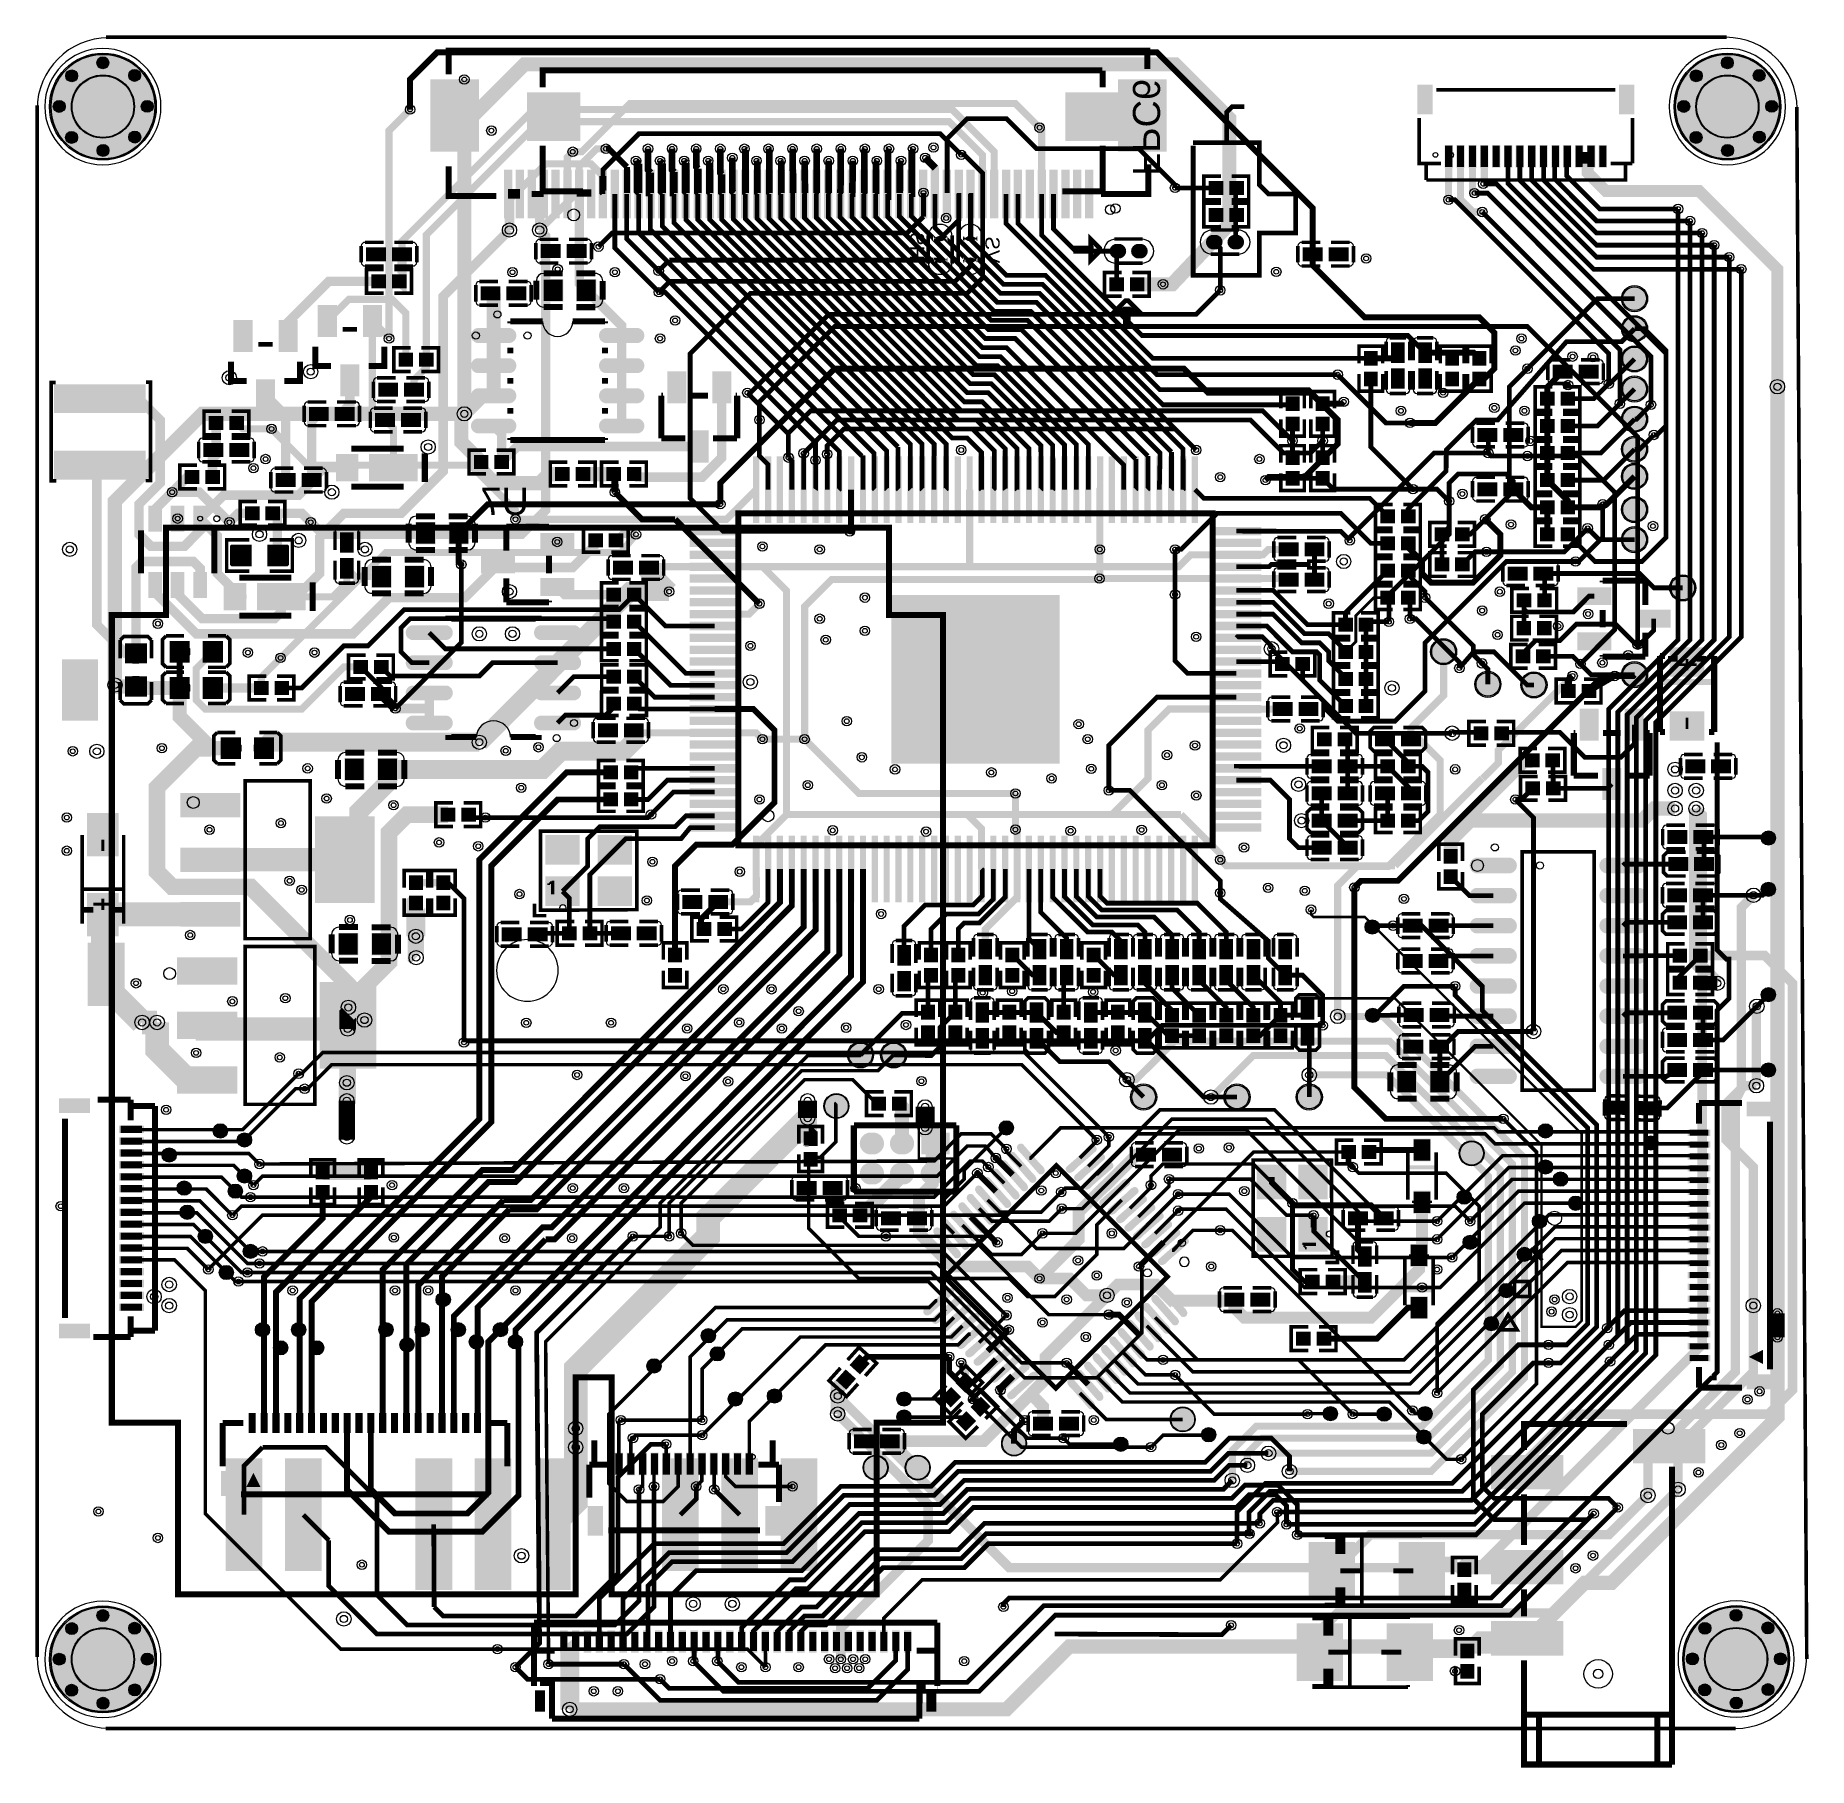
# Model space of a CAD drawing. Header units: millimetres. Extents: x 35 to 109.8, y -21 to 52.
import ezdxf

# ---------------------------------------------------------------- set-up
doc = ezdxf.new("R2010")
doc.units = ezdxf.units.MM
for name, color, linetype, true_color in [('BoardOutLine', 7, 'Continuous', 0xff00ff), ('BottomLayer', 7, 'Continuous', 0x0000ff), ('BottomPasteMaskLayer', 7, 'Continuous', 0x800000), ('BottomSilkLayer', 7, 'Continuous', 0x66cc33), ('BottomSolderMaskLayer', 7, 'Continuous', 0xaa00ff), ('Document', 7, 'Continuous', 0xffffff), ('Hole', 7, 'Continuous', 0x222222), ('Mechanical', 7, 'Continuous', 0xf022f0), ('Multi-Layer', 7, 'Continuous', 0xc0c0c0), ('TopLayer', 7, 'Continuous', 0xff0000), ('TopPasteMaskLayer', 7, 'Continuous', 0x808080), ('TopSilkLayer', 7, 'Continuous', 0xffcc00), ('TopSolderMaskLayer', 7, 'Continuous', 0x800080)]:
    doc.layers.add(name, color=color, linetype=linetype, true_color=true_color)
doc.styles.get("Standard").update_dxf_attribs({"font": 'arial.ttf'})

msp = doc.modelspace()

# ---------------------------------------------------------------- texts
at = {"layer": 'BottomSilkLayer', "text_generation_flag": 2}
for s, height, p in [('FPC6', 1.143, (81.28, 46.101)), ('HS', 0.6, (71.882, 42.545)), ('VS', 0.6, (75.057, 42.418))]:
    msp.add_text(s, height=height, rotation=270, dxfattribs=at).set_placement(p)
msp.add_text('U7', height=1.143, dxfattribs=at).set_placement((55.809, 31.808))

# ---------------------------------------------------------------- hatches: boundary and pattern name
at = {"layer": 'BottomLayer'}
for points in [[(57.949, 49.6), (55.749, 49.6), (55.749, 47.6), (57.949, 47.6)], [(80.649, 49.6), (78.449, 49.6), (78.449, 47.6), (80.649, 47.6)], [(58.574, 46.08), (58.324, 46.08), (58.324, 44.68), (58.574, 44.68)], [(59.074, 46.08), (58.824, 46.08), (58.824, 44.68), (59.074, 44.68)], [(59.574, 46.08), (59.324, 46.08), (59.324, 44.68), (59.574, 44.68)], [(60.074, 46.08), (59.824, 46.08), (59.824, 44.68), (60.074, 44.68)], [(60.574, 46.08), (60.324, 46.08), (60.324, 44.68), (60.574, 44.68)], [(61.074, 46.08), (60.824, 46.08), (60.824, 44.68), (61.074, 44.68)], [(61.574, 46.08), (61.324, 46.08), (61.324, 44.68), (61.574, 44.68)], [(62.074, 46.08), (61.824, 46.08), (61.824, 44.68), (62.074, 44.68)], [(62.574, 46.08), (62.324, 46.08), (62.324, 44.68), (62.574, 44.68)], [(63.074, 46.08), (62.824, 46.08), (62.824, 44.68), (63.074, 44.68)], [(63.574, 46.08), (63.324, 46.08), (63.324, 44.68), (63.574, 44.68)], [(64.074, 46.08), (63.824, 46.08), (63.824, 44.68), (64.074, 44.68)], [(64.574, 46.08), (64.324, 46.08), (64.324, 44.68), (64.574, 44.68)], [(65.074, 46.08), (64.824, 46.08), (64.824, 44.68), (65.074, 44.68)], [(65.574, 46.08), (65.324, 46.08), (65.324, 44.68), (65.574, 44.68)], [(66.074, 46.08), (65.824, 46.08), (65.824, 44.68), (66.074, 44.68)], [(66.574, 46.08), (66.324, 46.08), (66.324, 44.68), (66.574, 44.68)], [(67.074, 46.08), (66.824, 46.08), (66.824, 44.68), (67.074, 44.68)], [(67.574, 46.08), (67.324, 46.08), (67.324, 44.68), (67.574, 44.68)], [(68.074, 46.08), (67.824, 46.08), (67.824, 44.68), (68.074, 44.68)], [(68.574, 46.08), (68.324, 46.08), (68.324, 44.68), (68.574, 44.68)], [(69.074, 46.08), (68.824, 46.08), (68.824, 44.68), (69.074, 44.68)], [(69.574, 46.08), (69.324, 46.08), (69.324, 44.68), (69.574, 44.68)], [(70.074, 46.08), (69.824, 46.08), (69.824, 44.68), (70.074, 44.68)], [(70.574, 46.08), (70.324, 46.08), (70.324, 44.68), (70.574, 44.68)], [(71.074, 46.08), (70.824, 46.08), (70.824, 44.68), (71.074, 44.68)], [(71.574, 46.08), (71.324, 46.08), (71.324, 44.68), (71.574, 44.68)], [(72.074, 46.08), (71.824, 46.08), (71.824, 44.68), (72.074, 44.68)], [(72.574, 46.08), (72.324, 46.08), (72.324, 44.68), (72.574, 44.68)], [(73.074, 46.08), (72.824, 46.08), (72.824, 44.68), (73.074, 44.68)], [(73.574, 46.08), (73.324, 46.08), (73.324, 44.68), (73.574, 44.68)], [(74.074, 46.08), (73.824, 46.08), (73.824, 44.68), (74.074, 44.68)], [(74.574, 46.08), (74.324, 46.08), (74.324, 44.68), (74.574, 44.68)], [(75.074, 46.08), (74.824, 46.08), (74.824, 44.68), (75.074, 44.68)], [(75.574, 46.08), (75.324, 46.08), (75.324, 44.68), (75.574, 44.68)], [(76.074, 46.08), (75.824, 46.08), (75.824, 44.68), (76.074, 44.68)], [(76.574, 46.08), (76.324, 46.08), (76.324, 44.68), (76.574, 44.68)], [(77.074, 46.08), (76.824, 46.08), (76.824, 44.68), (77.074, 44.68)], [(77.574, 46.08), (77.324, 46.08), (77.324, 44.68), (77.574, 44.68)], [(78.074, 46.08), (77.824, 46.08), (77.824, 44.68), (78.074, 44.68)], [(73.402, 43.554, -0.785398), (72.902, 43.554), (72.902, 43.354, -0.785398), (73.402, 43.354)], [(74.672, 43.554, -0.785398), (74.172, 43.554), (74.172, 43.354, -0.785398), (74.672, 43.354)], [(73.402, 42.645, -0.785398), (72.902, 42.645), (72.902, 42.445, -0.785398), (73.402, 42.445)], [(74.672, 42.645, -0.785398), (74.172, 42.645), (74.172, 42.445, -0.785398), (74.672, 42.445)], [(44.549, -7.991), (43.049, -7.991), (43.049, -12.691), (44.549, -12.691)], [(47.049, -7.991), (45.549, -7.991), (45.549, -12.691), (47.049, -12.691)], [(52.549, -7.991), (51.049, -7.991), (51.049, -13.491), (52.549, -13.491)], [(55.049, -7.991), (53.549, -7.991), (53.549, -13.491), (55.049, -13.491)], [(57.549, -7.991), (56.149, -7.991), (56.149, -13.491), (57.549, -13.491)], [(62.949, -7.991), (61.449, -7.991), (61.449, -12.691), (62.949, -12.691)], [(65.449, -7.991), (63.949, -7.991), (63.949, -12.691), (65.449, -12.691)], [(67.949, -7.991), (66.449, -7.991), (66.449, -12.691), (67.949, -12.691)]]:
    msp.add_hatch(color=256, dxfattribs=at).paths.add_polyline_path(points)
at = {"layer": 'BottomPasteMaskLayer'}
for points in [[(57.949, 49.6), (55.749, 49.6), (55.749, 47.6), (57.949, 47.6)], [(80.649, 49.6), (78.449, 49.6), (78.449, 47.6), (80.649, 47.6)], [(58.574, 46.08), (58.324, 46.08), (58.324, 44.68), (58.574, 44.68)], [(59.074, 46.08), (58.824, 46.08), (58.824, 44.68), (59.074, 44.68)], [(59.574, 46.08), (59.324, 46.08), (59.324, 44.68), (59.574, 44.68)], [(60.074, 46.08), (59.824, 46.08), (59.824, 44.68), (60.074, 44.68)], [(60.574, 46.08), (60.324, 46.08), (60.324, 44.68), (60.574, 44.68)], [(61.074, 46.08), (60.824, 46.08), (60.824, 44.68), (61.074, 44.68)], [(61.574, 46.08), (61.324, 46.08), (61.324, 44.68), (61.574, 44.68)], [(62.074, 46.08), (61.824, 46.08), (61.824, 44.68), (62.074, 44.68)], [(62.574, 46.08), (62.324, 46.08), (62.324, 44.68), (62.574, 44.68)], [(63.074, 46.08), (62.824, 46.08), (62.824, 44.68), (63.074, 44.68)], [(63.574, 46.08), (63.324, 46.08), (63.324, 44.68), (63.574, 44.68)], [(64.074, 46.08), (63.824, 46.08), (63.824, 44.68), (64.074, 44.68)], [(64.574, 46.08), (64.324, 46.08), (64.324, 44.68), (64.574, 44.68)], [(65.074, 46.08), (64.824, 46.08), (64.824, 44.68), (65.074, 44.68)], [(65.574, 46.08), (65.324, 46.08), (65.324, 44.68), (65.574, 44.68)], [(66.074, 46.08), (65.824, 46.08), (65.824, 44.68), (66.074, 44.68)], [(66.574, 46.08), (66.324, 46.08), (66.324, 44.68), (66.574, 44.68)], [(67.074, 46.08), (66.824, 46.08), (66.824, 44.68), (67.074, 44.68)], [(67.574, 46.08), (67.324, 46.08), (67.324, 44.68), (67.574, 44.68)], [(68.074, 46.08), (67.824, 46.08), (67.824, 44.68), (68.074, 44.68)], [(68.574, 46.08), (68.324, 46.08), (68.324, 44.68), (68.574, 44.68)], [(69.074, 46.08), (68.824, 46.08), (68.824, 44.68), (69.074, 44.68)], [(69.574, 46.08), (69.324, 46.08), (69.324, 44.68), (69.574, 44.68)], [(70.074, 46.08), (69.824, 46.08), (69.824, 44.68), (70.074, 44.68)], [(70.574, 46.08), (70.324, 46.08), (70.324, 44.68), (70.574, 44.68)], [(71.074, 46.08), (70.824, 46.08), (70.824, 44.68), (71.074, 44.68)], [(71.574, 46.08), (71.324, 46.08), (71.324, 44.68), (71.574, 44.68)], [(72.074, 46.08), (71.824, 46.08), (71.824, 44.68), (72.074, 44.68)], [(72.574, 46.08), (72.324, 46.08), (72.324, 44.68), (72.574, 44.68)], [(73.074, 46.08), (72.824, 46.08), (72.824, 44.68), (73.074, 44.68)], [(73.574, 46.08), (73.324, 46.08), (73.324, 44.68), (73.574, 44.68)], [(74.074, 46.08), (73.824, 46.08), (73.824, 44.68), (74.074, 44.68)], [(74.574, 46.08), (74.324, 46.08), (74.324, 44.68), (74.574, 44.68)], [(75.074, 46.08), (74.824, 46.08), (74.824, 44.68), (75.074, 44.68)], [(75.574, 46.08), (75.324, 46.08), (75.324, 44.68), (75.574, 44.68)], [(76.074, 46.08), (75.824, 46.08), (75.824, 44.68), (76.074, 44.68)], [(76.574, 46.08), (76.324, 46.08), (76.324, 44.68), (76.574, 44.68)], [(77.074, 46.08), (76.824, 46.08), (76.824, 44.68), (77.074, 44.68)], [(77.574, 46.08), (77.324, 46.08), (77.324, 44.68), (77.574, 44.68)], [(78.074, 46.08), (77.824, 46.08), (77.824, 44.68), (78.074, 44.68)], [(73.402, 43.554, -0.785398), (72.902, 43.554), (72.902, 43.354, -0.785398), (73.402, 43.354)], [(74.672, 43.554, -0.785398), (74.172, 43.554), (74.172, 43.354, -0.785398), (74.672, 43.354)], [(73.402, 42.645, -0.785398), (72.902, 42.645), (72.902, 42.445, -0.785398), (73.402, 42.445)], [(74.672, 42.645, -0.785398), (74.172, 42.645), (74.172, 42.445, -0.785398), (74.672, 42.445)], [(44.549, -7.991), (43.049, -7.991), (43.049, -12.691), (44.549, -12.691)], [(47.049, -7.991), (45.549, -7.991), (45.549, -12.691), (47.049, -12.691)], [(52.549, -7.991), (51.049, -7.991), (51.049, -13.491), (52.549, -13.491)], [(55.049, -7.991), (53.549, -7.991), (53.549, -13.491), (55.049, -13.491)], [(57.549, -7.991), (56.149, -7.991), (56.149, -13.491), (57.549, -13.491)], [(62.949, -7.991), (61.449, -7.991), (61.449, -12.691), (62.949, -12.691)], [(65.449, -7.991), (63.949, -7.991), (63.949, -12.691), (65.449, -12.691)], [(67.949, -7.991), (66.449, -7.991), (66.449, -12.691), (67.949, -12.691)]]:
    msp.add_hatch(color=256, dxfattribs=at).paths.add_polyline_path(points)
at = {"layer": 'BottomSolderMaskLayer'}
for points in [[(35.596, 49.021, 1), (40.098, 49.021, 1)], [(37.592, 50.866, 1), (38.094, 50.866, 1)], [(104.1, 49.021, 1), (108.602, 49.021, 1)], [(106.096, 50.866, 1), (106.598, 50.866, 1)], [(36.28, 50.317, 1), (36.782, 50.317, 1)], [(38.934, 50.334, 1), (39.436, 50.334, 1)], [(104.784, 50.317, 1), (105.286, 50.317, 1)], [(107.438, 50.334, 1), (107.94, 50.334, 1)], [(57.974, 49.625), (55.724, 49.625), (55.724, 47.575), (57.974, 47.575)], [(80.675, 49.626), (78.424, 49.626), (78.424, 47.575), (80.675, 47.575)], [(35.754, 49.029, 1), (36.256, 49.029, 1)], [(39.463, 49.03, 1), (39.965, 49.03, 1)], [(104.258, 49.029, 1), (104.76, 49.029, 1)], [(107.967, 49.03, 1), (108.469, 49.03, 1)], [(36.273, 47.719, 1), (36.775, 47.719, 1)], [(38.94, 47.735, 1), (39.442, 47.735, 1)], [(104.777, 47.719, 1), (105.279, 47.719, 1)], [(107.444, 47.735, 1), (107.946, 47.735, 1)], [(37.601, 47.171, 1), (38.103, 47.171, 1)], [(106.105, 47.171, 1), (106.607, 47.171, 1)], [(58.599, 46.106), (58.299, 46.106), (58.299, 44.655), (58.599, 44.655)], [(59.099, 46.106), (58.799, 46.106), (58.799, 44.655), (59.099, 44.655)], [(59.6, 46.106), (59.299, 46.106), (59.299, 44.655), (59.6, 44.655)], [(60.1, 46.106), (59.799, 46.106), (59.799, 44.655), (60.1, 44.655)], [(60.6, 46.106), (60.299, 46.106), (60.299, 44.655), (60.6, 44.655)], [(61.1, 46.106), (60.799, 46.106), (60.799, 44.655), (61.1, 44.655)], [(61.6, 46.106), (61.299, 46.106), (61.299, 44.655), (61.6, 44.655)], [(62.1, 46.106), (61.799, 46.106), (61.799, 44.655), (62.1, 44.655)], [(62.6, 46.106), (62.299, 46.106), (62.299, 44.655), (62.6, 44.655)], [(63.1, 46.106), (62.799, 46.106), (62.799, 44.655), (63.1, 44.655)], [(63.6, 46.106), (63.299, 46.106), (63.299, 44.655), (63.6, 44.655)], [(64.1, 46.106), (63.799, 46.106), (63.799, 44.655), (64.1, 44.655)], [(64.6, 46.106), (64.299, 46.106), (64.299, 44.655), (64.6, 44.655)], [(65.1, 46.106), (64.799, 46.106), (64.799, 44.655), (65.1, 44.655)], [(65.6, 46.106), (65.299, 46.106), (65.299, 44.655), (65.6, 44.655)], [(66.099, 46.106), (65.799, 46.106), (65.799, 44.655), (66.099, 44.655)], [(66.599, 46.106), (66.299, 46.106), (66.299, 44.655), (66.599, 44.655)], [(67.099, 46.106), (66.799, 46.106), (66.799, 44.655), (67.099, 44.655)], [(67.599, 46.106), (67.299, 46.106), (67.299, 44.655), (67.599, 44.655)], [(68.099, 46.106), (67.799, 46.106), (67.799, 44.655), (68.099, 44.655)], [(68.599, 46.106), (68.299, 46.106), (68.299, 44.655), (68.599, 44.655)], [(69.099, 46.106), (68.799, 46.106), (68.799, 44.655), (69.099, 44.655)], [(69.599, 46.106), (69.299, 46.106), (69.299, 44.655), (69.599, 44.655)], [(70.099, 46.106), (69.799, 46.106), (69.799, 44.655), (70.099, 44.655)], [(70.599, 46.106), (70.299, 46.106), (70.299, 44.655), (70.599, 44.655)], [(71.099, 46.106), (70.799, 46.106), (70.799, 44.655), (71.099, 44.655)], [(71.599, 46.106), (71.299, 46.106), (71.299, 44.655), (71.599, 44.655)], [(72.099, 46.106), (71.798, 46.106), (71.798, 44.655), (72.099, 44.655)], [(72.599, 46.106), (72.299, 46.106), (72.299, 44.655), (72.599, 44.655)], [(73.099, 46.106), (72.798, 46.106), (72.798, 44.655), (73.099, 44.655)], [(73.599, 46.106), (73.299, 46.106), (73.299, 44.655), (73.599, 44.655)], [(74.099, 46.106), (73.799, 46.106), (73.799, 44.655), (74.099, 44.655)], [(74.599, 46.106), (74.299, 46.106), (74.299, 44.655), (74.599, 44.655)], [(75.099, 46.106), (74.799, 46.106), (74.799, 44.655), (75.099, 44.655)], [(75.599, 46.106), (75.299, 46.106), (75.299, 44.655), (75.599, 44.655)], [(76.1, 46.106), (75.799, 46.106), (75.799, 44.655), (76.1, 44.655)], [(76.6, 46.106), (76.299, 46.106), (76.299, 44.655), (76.6, 44.655)], [(77.1, 46.106), (76.799, 46.106), (76.799, 44.655), (77.1, 44.655)], [(77.6, 46.106), (77.299, 46.106), (77.299, 44.655), (77.6, 44.655)], [(78.099, 46.106), (77.799, 46.106), (77.799, 44.655), (78.099, 44.655)], [(73.453, 43.575, -0.785398), (72.851, 43.575), (72.851, 43.334, -0.785398), (73.453, 43.334)], [(74.723, 43.575, -0.785398), (74.121, 43.575), (74.121, 43.334, -0.785398), (74.723, 43.334)], [(73.453, 42.665, -0.785398), (72.851, 42.665), (72.851, 42.425, -0.785398), (73.453, 42.425)], [(74.723, 42.665, -0.785398), (74.121, 42.665), (74.121, 42.425, -0.785398), (74.723, 42.425)], [(44.575, -7.966), (43.024, -7.966), (43.024, -12.716), (44.575, -12.716)], [(47.074, -7.966), (45.524, -7.966), (45.524, -12.716), (47.074, -12.716)], [(52.575, -7.966), (51.024, -7.966), (51.024, -13.517), (52.575, -13.517)], [(55.074, -7.966), (53.524, -7.966), (53.524, -13.517), (55.074, -13.517)], [(57.575, -7.966), (56.124, -7.966), (56.124, -13.517), (57.575, -13.517)], [(62.974, -7.966), (61.424, -7.966), (61.424, -12.716), (62.974, -12.716)], [(65.474, -7.966), (63.924, -7.966), (63.924, -12.716), (65.474, -12.716)], [(67.974, -7.966), (66.424, -7.966), (66.424, -12.716), (67.974, -12.716)], [(35.596, -16.435, 1), (40.098, -16.435, 1)], [(104.466, -16.422, 1), (108.967, -16.422, 1)], [(36.28, -15.139, 1), (36.782, -15.139, 1)], [(37.592, -14.59, 1), (38.094, -14.59, 1)], [(38.934, -15.122, 1), (39.436, -15.122, 1)], [(105.15, -15.126, 1), (105.652, -15.126, 1)], [(106.462, -14.577, 1), (106.964, -14.577, 1)], [(107.804, -15.109, 1), (108.306, -15.109, 1)], [(35.754, -16.427, 1), (36.256, -16.427, 1)], [(39.463, -16.426, 1), (39.965, -16.426, 1)], [(104.624, -16.414, 1), (105.126, -16.414, 1)], [(108.333, -16.414, 1), (108.834, -16.414, 1)], [(36.273, -17.737, 1), (36.775, -17.737, 1)], [(38.94, -17.721, 1), (39.442, -17.721, 1)], [(105.143, -17.724, 1), (105.645, -17.724, 1)], [(107.81, -17.709, 1), (108.312, -17.709, 1)], [(37.601, -18.285, 1), (38.103, -18.285, 1)], [(106.471, -18.273, 1), (106.972, -18.273, 1)]]:
    msp.add_hatch(color=256, dxfattribs=at).paths.add_polyline_path(points)
at = {"layer": 'Document'}
for points in [[(48.634, 33.885), (48.634, 33.725), (47.694, 33.725), (47.694, 33.885)], [(48.064, 34.288), (48.224, 34.288), (48.224, 33.348), (48.064, 33.348)], [(50.584, 33.885), (50.584, 33.725), (49.644, 33.725), (49.644, 33.885)], [(43.907, 28.444), (43.907, 28.284), (42.967, 28.284), (42.967, 28.444)], [(43.337, 28.847), (43.497, 28.847), (43.497, 27.907), (43.337, 27.907)], [(45.857, 28.444), (45.857, 28.284), (44.917, 28.284), (44.917, 28.444)], [(103.848, 25.857), (104.248, 25.857), (104.248, 25.617), (103.848, 25.617)], [(105.048, 25.557), (104.248, 25.557), (104.248, 25.437), (105.048, 25.437)], [(104.708, 25.737), (104.588, 25.737), (104.588, 25.257), (104.708, 25.257)], [(105.448, 25.857), (105.048, 25.857), (105.048, 25.617), (105.448, 25.617)], [(104.708, 22.777), (104.588, 22.777), (104.588, 23.257), (104.708, 23.257)], [(37.786, 18.117), (37.906, 18.117), (37.906, 17.637), (37.786, 17.637)], [(56.591, 16.284), (56.627, 16.284), (56.627, 16.212), (56.591, 16.212)], [(56.627, 16.284), (56.663, 16.284), (56.663, 16.212), (56.627, 16.212)], [(56.663, 16.32), (56.699, 16.32), (56.699, 16.212), (56.663, 16.212)], [(56.699, 16.356), (56.735, 16.356), (56.735, 16.248), (56.699, 16.248)], [(56.735, 16.356), (56.771, 16.356), (56.771, 15.816), (56.735, 15.816)], [(56.771, 16.392), (56.807, 16.392), (56.807, 15.816), (56.771, 15.816)], [(56.807, 16.392), (56.843, 16.392), (56.843, 15.816), (56.807, 15.816)], [(56.843, 16.392), (56.879, 16.392), (56.879, 15.816), (56.843, 15.816)], [(37.046, 15.037), (37.446, 15.037), (37.446, 15.277), (37.046, 15.277)], [(37.446, 15.337), (38.246, 15.337), (38.246, 15.457), (37.446, 15.457)], [(37.786, 15.157), (37.906, 15.157), (37.906, 15.637), (37.786, 15.637)], [(38.646, 15.037), (38.246, 15.037), (38.246, 15.277), (38.646, 15.277)], [(93.532, 5.297), (93.532, 4.617), (93.432, 4.617), (93.432, 5.457), (93.532, 5.457)], [(93.532, 3.097), (93.532, 2.417), (93.432, 2.417), (93.432, 3.257), (93.532, 3.257)], [(93.212, 2.897), (93.892, 2.897), (93.892, 2.797), (93.052, 2.797), (93.052, 2.897)], [(88.426, 1.098), (88.426, 1.134), (89.002, 1.134), (89.002, 1.098)], [(88.426, 1.062), (88.426, 1.098), (89.002, 1.098), (89.002, 1.062)], [(88.426, 1.026), (88.426, 1.062), (89.002, 1.062), (89.002, 1.026)], [(88.462, 0.99), (88.462, 1.026), (89.002, 1.026), (89.002, 0.99)], [(88.462, 0.954), (88.462, 0.99), (88.57, 0.99), (88.57, 0.954)], [(88.498, 0.918), (88.498, 0.954), (88.606, 0.954), (88.606, 0.918)], [(88.534, 0.882), (88.534, 0.918), (88.606, 0.918), (88.606, 0.882)], [(88.534, 0.846), (88.534, 0.882), (88.606, 0.882), (88.606, 0.846)], [(93.285, 0.332), (93.285, 1.012), (93.385, 1.012), (93.385, 0.172), (93.285, 0.172)], [(93.605, 0.532), (92.925, 0.532), (92.925, 0.632), (93.765, 0.632), (93.765, 0.532)], [(93.285, -1.868), (93.285, -1.188), (93.385, -1.188), (93.385, -2.028), (93.285, -2.028)], [(89.817, -11.3), (89.817, -12), (90.237, -12), (90.237, -11.3)], [(90.027, -12.595), (90.027, -12.805), (90.867, -12.805), (90.867, -12.595)], [(90.342, -12), (90.342, -13.4), (90.552, -13.4), (90.552, -12)], [(93.107, -12.595), (93.107, -12.805), (92.267, -12.805), (92.267, -12.595)], [(89.817, -14.1), (89.817, -13.4), (90.237, -13.4), (90.237, -14.1)], [(89.309, -14.729), (89.309, -15.429), (89.729, -15.429), (89.729, -14.729)], [(89.834, -15.429), (89.834, -16.829), (90.044, -16.829), (90.044, -15.429)], [(89.519, -16.024), (89.519, -16.234), (90.359, -16.234), (90.359, -16.024)], [(92.599, -16.024), (92.599, -16.234), (91.759, -16.234), (91.759, -16.024)], [(89.309, -17.529), (89.309, -16.829), (89.729, -16.829), (89.729, -17.529)]]:
    msp.add_hatch(color=256, dxfattribs=at).paths.add_polyline_path(points)
at = {"layer": 'Multi-Layer'}
for points in [[(35.647, 49.021, 1), (40.047, 49.021, 1)], [(37.643, 50.866, 1), (38.043, 50.866, 1)], [(104.151, 49.021, 1), (108.551, 49.021, 1)], [(106.147, 50.866, 1), (106.547, 50.866, 1)], [(36.331, 50.317, 1), (36.731, 50.317, 1)], [(38.985, 50.334, 1), (39.385, 50.334, 1)], [(104.835, 50.317, 1), (105.235, 50.317, 1)], [(107.489, 50.334, 1), (107.889, 50.334, 1)], [(35.805, 49.029, 1), (36.205, 49.029, 1)], [(39.514, 49.03, 1), (39.914, 49.03, 1)], [(104.309, 49.029, 1), (104.709, 49.029, 1)], [(108.018, 49.03, 1), (108.418, 49.03, 1)], [(36.324, 47.719, 1), (36.724, 47.719, 1)], [(38.991, 47.735, 1), (39.391, 47.735, 1)], [(104.828, 47.719, 1), (105.228, 47.719, 1)], [(107.495, 47.735, 1), (107.895, 47.735, 1)], [(37.652, 47.171, 1), (38.052, 47.171, 1)], [(106.156, 47.171, 1), (106.556, 47.171, 1)], [(35.647, -16.435, 1), (40.047, -16.435, 1)], [(36.331, -15.139, 1), (36.731, -15.139, 1)], [(37.643, -14.59, 1), (38.043, -14.59, 1)], [(38.985, -15.122, 1), (39.385, -15.122, 1)], [(104.517, -16.422, 1), (108.917, -16.422, 1)], [(105.201, -15.126, 1), (105.601, -15.126, 1)], [(106.513, -14.577, 1), (106.913, -14.577, 1)], [(107.855, -15.109, 1), (108.255, -15.109, 1)], [(35.805, -16.427, 1), (36.205, -16.427, 1)], [(39.514, -16.426, 1), (39.914, -16.426, 1)], [(104.675, -16.414, 1), (105.075, -16.414, 1)], [(108.384, -16.414, 1), (108.784, -16.414, 1)], [(36.324, -17.737, 1), (36.724, -17.737, 1)], [(38.991, -17.721, 1), (39.391, -17.721, 1)], [(105.194, -17.724, 1), (105.594, -17.724, 1)], [(107.861, -17.709, 1), (108.261, -17.709, 1)], [(37.652, -18.285, 1), (38.052, -18.285, 1)], [(106.522, -18.273, 1), (106.922, -18.273, 1)]]:
    msp.add_hatch(color=256, dxfattribs=at).paths.add_polyline_path(points)
at = {"layer": 'TopLayer'}
for points in [[(53.683, 47.14), (51.683, 47.14), (51.683, 50.14), (53.683, 50.14)], [(82.683, 47.14), (80.683, 47.14), (80.683, 50.14), (82.683, 50.14)], [(93.897, 48.726), (93.297, 48.726), (93.297, 49.926), (93.897, 49.926)], [(102.397, 48.726), (101.797, 48.726), (101.797, 49.926), (102.397, 49.926)], [(94.747, 46.476), (94.447, 46.476), (94.447, 47.376), (94.747, 47.376)], [(95.247, 46.476), (94.947, 46.476), (94.947, 47.376), (95.247, 47.376)], [(95.747, 46.476), (95.447, 46.476), (95.447, 47.376), (95.747, 47.376)], [(96.247, 46.476), (95.947, 46.476), (95.947, 47.376), (96.247, 47.376)], [(96.747, 46.476), (96.447, 46.476), (96.447, 47.376), (96.747, 47.376)], [(97.247, 46.476), (96.947, 46.476), (96.947, 47.376), (97.247, 47.376)], [(97.747, 46.476), (97.447, 46.476), (97.447, 47.376), (97.747, 47.376)], [(98.247, 46.476), (97.947, 46.476), (97.947, 47.376), (98.247, 47.376)], [(98.747, 46.476), (98.447, 46.476), (98.447, 47.376), (98.747, 47.376)], [(99.247, 46.476), (98.947, 46.476), (98.947, 47.376), (99.247, 47.376)], [(99.747, 46.476), (99.447, 46.476), (99.447, 47.376), (99.747, 47.376)], [(100.247, 46.476), (99.947, 46.476), (99.947, 47.376), (100.247, 47.376)], [(100.747, 46.476), (100.447, 46.476), (100.447, 47.376), (100.747, 47.376)], [(101.247, 46.476), (100.947, 46.476), (100.947, 47.376), (101.247, 47.376)], [(55.083, 44.34), (54.783, 44.34), (54.783, 46.34), (55.083, 46.34)], [(55.583, 44.34), (55.283, 44.34), (55.283, 46.34), (55.583, 46.34)], [(56.083, 44.34), (55.783, 44.34), (55.783, 46.34), (56.083, 46.34)], [(56.583, 44.34), (56.283, 44.34), (56.283, 46.34), (56.583, 46.34)], [(57.083, 44.34), (56.783, 44.34), (56.783, 46.34), (57.083, 46.34)], [(57.583, 44.34), (57.283, 44.34), (57.283, 46.34), (57.583, 46.34)], [(58.083, 44.34), (57.783, 44.34), (57.783, 46.34), (58.083, 46.34)], [(58.583, 44.34), (58.283, 44.34), (58.283, 46.34), (58.583, 46.34)], [(59.083, 44.34), (58.783, 44.34), (58.783, 46.34), (59.083, 46.34)], [(59.583, 44.34), (59.283, 44.34), (59.283, 46.34), (59.583, 46.34)], [(60.083, 44.34), (59.783, 44.34), (59.783, 46.34), (60.083, 46.34)], [(60.583, 44.34), (60.283, 44.34), (60.283, 46.34), (60.583, 46.34)], [(61.083, 44.34), (60.783, 44.34), (60.783, 46.34), (61.083, 46.34)], [(61.583, 44.34), (61.283, 44.34), (61.283, 46.34), (61.583, 46.34)], [(62.083, 44.34), (61.783, 44.34), (61.783, 46.34), (62.083, 46.34)], [(62.583, 44.34), (62.283, 44.34), (62.283, 46.34), (62.583, 46.34)], [(63.083, 44.34), (62.783, 44.34), (62.783, 46.34), (63.083, 46.34)], [(63.583, 44.34), (63.283, 44.34), (63.283, 46.34), (63.583, 46.34)], [(64.083, 44.34), (63.783, 44.34), (63.783, 46.34), (64.083, 46.34)], [(64.583, 44.34), (64.283, 44.34), (64.283, 46.34), (64.583, 46.34)], [(65.083, 44.34), (64.783, 44.34), (64.783, 46.34), (65.083, 46.34)], [(65.583, 44.34), (65.283, 44.34), (65.283, 46.34), (65.583, 46.34)], [(66.083, 44.34), (65.783, 44.34), (65.783, 46.34), (66.083, 46.34)], [(66.583, 44.34), (66.283, 44.34), (66.283, 46.34), (66.583, 46.34)], [(67.083, 44.34), (66.783, 44.34), (66.783, 46.34), (67.083, 46.34)], [(67.583, 44.34), (67.283, 44.34), (67.283, 46.34), (67.583, 46.34)], [(68.083, 44.34), (67.783, 44.34), (67.783, 46.34), (68.083, 46.34)], [(68.583, 44.34), (68.283, 44.34), (68.283, 46.34), (68.583, 46.34)], [(69.083, 44.34), (68.783, 44.34), (68.783, 46.34), (69.083, 46.34)], [(69.583, 44.34), (69.283, 44.34), (69.283, 46.34), (69.583, 46.34)], [(70.083, 44.34), (69.783, 44.34), (69.783, 46.34), (70.083, 46.34)], [(70.583, 44.34), (70.283, 44.34), (70.283, 46.34), (70.583, 46.34)], [(71.083, 44.34), (70.783, 44.34), (70.783, 46.34), (71.083, 46.34)], [(71.583, 44.34), (71.283, 44.34), (71.283, 46.34), (71.583, 46.34)], [(72.083, 44.34), (71.783, 44.34), (71.783, 46.34), (72.083, 46.34)], [(72.583, 44.34), (72.283, 44.34), (72.283, 46.34), (72.583, 46.34)], [(73.083, 44.34), (72.783, 44.34), (72.783, 46.34), (73.083, 46.34)], [(73.583, 44.34), (73.283, 44.34), (73.283, 46.34), (73.583, 46.34)], [(74.083, 44.34), (73.783, 44.34), (73.783, 46.34), (74.083, 46.34)], [(74.583, 44.34), (74.283, 44.34), (74.283, 46.34), (74.583, 46.34)], [(75.083, 44.34), (74.783, 44.34), (74.783, 46.34), (75.083, 46.34)], [(75.583, 44.34), (75.283, 44.34), (75.283, 46.34), (75.583, 46.34)], [(76.083, 44.34), (75.783, 44.34), (75.783, 46.34), (76.083, 46.34)], [(76.583, 44.34), (76.283, 44.34), (76.283, 46.34), (76.583, 46.34)], [(77.083, 44.34), (76.783, 44.34), (76.783, 46.34), (77.083, 46.34)], [(77.583, 44.34), (77.283, 44.34), (77.283, 46.34), (77.583, 46.34)], [(78.083, 44.34), (77.783, 44.34), (77.783, 46.34), (78.083, 46.34)], [(78.583, 44.34), (78.283, 44.34), (78.283, 46.34), (78.583, 46.34)], [(79.083, 44.34), (78.783, 44.34), (78.783, 46.34), (79.083, 46.34)], [(79.583, 44.34), (79.283, 44.34), (79.283, 46.34), (79.583, 46.34)], [(85.067, 45.323), (85.067, 45.863), (84.502, 45.863), (84.502, 45.323)], [(85.367, 45.323), (85.367, 45.863), (85.933, 45.863), (85.933, 45.323)], [(85.067, 44.18), (85.067, 44.72), (84.502, 44.72), (84.502, 44.18)], [(85.367, 44.18), (85.367, 44.72), (85.933, 44.72), (85.933, 44.18)], [(84.609, 43.057, -0.785398), (84.609, 43.557), (84.809, 43.557, -0.785398), (84.809, 43.057)], [(85.518, 43.057, -0.785398), (85.518, 43.557), (85.718, 43.557, -0.785398), (85.718, 43.057)], [(49.761, 42.529), (49.761, 43.069), (48.971, 43.069), (48.971, 42.529)], [(50.061, 42.529), (50.061, 43.069), (50.851, 43.069), (50.851, 42.529)], [(57.127, 42.656), (57.127, 43.196), (56.337, 43.196), (56.337, 42.656)], [(57.427, 42.656), (57.427, 43.196), (58.217, 43.196), (58.217, 42.656)], [(80.545, 42.676, -0.785398), (80.545, 43.176), (80.745, 43.176, -0.785398), (80.745, 42.676)], [(81.454, 42.676, -0.785398), (81.454, 43.176), (81.654, 43.176, -0.785398), (81.654, 42.676)], [(89.258, 43.069), (89.258, 42.529), (88.468, 42.529), (88.468, 43.069)], [(89.558, 43.069), (89.558, 42.529), (90.348, 42.529), (90.348, 43.069)], [(49.761, 41.386), (49.761, 41.926), (49.195, 41.926), (49.195, 41.386)], [(50.061, 41.386), (50.061, 41.926), (50.627, 41.926), (50.627, 41.386)], [(54.587, 40.878), (54.587, 41.418), (53.797, 41.418), (53.797, 40.878)], [(54.887, 40.878), (54.887, 41.418), (55.677, 41.418), (55.677, 40.878)], [(56.431, 41.725), (57.231, 41.725), (57.231, 40.825), (56.431, 40.825)], [(57.831, 41.725), (58.631, 41.725), (58.631, 40.825), (57.831, 40.825)], [(80.876, 41.259), (80.876, 41.799), (80.311, 41.799), (80.311, 41.259)], [(81.176, 41.259), (81.176, 41.799), (81.742, 41.799), (81.742, 41.259)], [(101.933, 40.924, 1), (102.933, 40.924, 1)], [(46.96, 40.61), (47.66, 40.61), (47.66, 39.36), (46.96, 39.36)], [(48.86, 40.61), (49.56, 40.61), (49.56, 39.36), (48.86, 39.36)], [(43.404, 39.975), (44.104, 39.975), (44.104, 38.725), (43.404, 38.725)], [(45.304, 39.975), (46.004, 39.975), (46.004, 38.725), (45.304, 38.725)], [(54.981, 39.657, -0.785398), (54.981, 39.083), (53.667, 39.083, -0.785398), (53.667, 39.657)], [(60.379, 39.657, -0.785398), (60.379, 39.083), (59.065, 39.083, -0.785398), (59.065, 39.657)], [(101.933, 39.654, 1), (102.933, 39.654, 1)], [(92.726, 38.25), (92.186, 38.25), (92.186, 39.04), (92.726, 39.04)], [(93.869, 38.25), (93.329, 38.25), (93.329, 39.04), (93.869, 39.04)], [(101.933, 38.384, 1), (102.933, 38.384, 1)], [(50.904, 38.084), (50.904, 38.624), (50.338, 38.624), (50.338, 38.084)], [(51.204, 38.084), (51.204, 38.624), (51.77, 38.624), (51.77, 38.084)], [(54.981, 38.387, -0.785398), (54.981, 37.813), (53.667, 37.813, -0.785398), (53.667, 38.387)], [(60.379, 38.387, -0.785398), (60.379, 37.813), (59.065, 37.813, -0.785398), (59.065, 38.387)], [(91.583, 38.123), (91.043, 38.123), (91.043, 38.689), (91.583, 38.689)], [(95.012, 38.123), (94.472, 38.123), (94.472, 38.689), (95.012, 38.689)], [(96.155, 38.123), (95.615, 38.123), (95.615, 38.689), (96.155, 38.689)], [(44.354, 37.475), (45.054, 37.475), (45.054, 36.225), (44.354, 36.225)], [(47.91, 38.11), (48.61, 38.11), (48.61, 36.86), (47.91, 36.86)], [(61.692, 37.816), (62.392, 37.816), (62.392, 36.566), (61.692, 36.566)], [(63.592, 37.816), (64.292, 37.816), (64.292, 36.566), (63.592, 36.566)], [(91.583, 37.823), (91.043, 37.823), (91.043, 37.257), (91.583, 37.257)], [(92.726, 37.95), (92.186, 37.95), (92.186, 37.16), (92.726, 37.16)], [(93.869, 37.95), (93.329, 37.95), (93.329, 37.16), (93.869, 37.16)], [(95.012, 37.823), (94.472, 37.823), (94.472, 37.257), (95.012, 37.257)], [(96.155, 37.823), (95.615, 37.823), (95.615, 37.257), (96.155, 37.257)], [(99.799, 37.576), (99.799, 38.116), (99.009, 38.116), (99.009, 37.576)], [(100.099, 37.576), (100.099, 38.116), (100.889, 38.116), (100.889, 37.576)], [(101.933, 37.114, 1), (102.933, 37.114, 1)], [(35.869, 36.106), (35.869, 37.306), (39.569, 37.306), (39.569, 36.106)], [(50.269, 37.354), (50.269, 36.814), (49.479, 36.814), (49.479, 37.354)], [(50.569, 37.354), (50.569, 36.814), (51.359, 36.814), (51.359, 37.354)], [(54.981, 37.117, -0.785398), (54.981, 36.543), (53.667, 36.543, -0.785398), (53.667, 37.117)], [(60.379, 37.117, -0.785398), (60.379, 36.543), (59.065, 36.543, -0.785398), (59.065, 37.117)], [(88.281, 36.218), (87.741, 36.218), (87.741, 36.784), (88.281, 36.784)], [(89.551, 36.218), (89.011, 36.218), (89.011, 36.784), (89.551, 36.784)], [(99.037, 36.973), (99.037, 36.433), (98.472, 36.433), (98.472, 36.973)], [(99.337, 36.973), (99.337, 36.433), (99.903, 36.433), (99.903, 36.973)], [(42.903, 35.417), (42.903, 35.957), (42.337, 35.957), (42.337, 35.417)], [(43.203, 35.417), (43.203, 35.957), (43.769, 35.957), (43.769, 35.417)], [(47.348, 35.798), (47.348, 36.338), (46.558, 36.338), (46.558, 35.798)], [(47.648, 35.798), (47.648, 36.338), (48.438, 36.338), (48.438, 35.798)], [(50.142, 36.084), (50.142, 35.544), (49.352, 35.544), (49.352, 36.084)], [(50.442, 36.084), (50.442, 35.544), (51.232, 35.544), (51.232, 36.084)], [(88.281, 35.918), (87.741, 35.918), (87.741, 35.352), (88.281, 35.352)], [(89.551, 35.918), (89.011, 35.918), (89.011, 35.352), (89.551, 35.352)], [(101.933, 35.844, 1), (102.933, 35.844, 1)], [(54.981, 35.847, -0.785398), (54.981, 35.273), (53.667, 35.273, -0.785398), (53.667, 35.847)], [(60.379, 35.847, -0.785398), (60.379, 35.273), (59.065, 35.273, -0.785398), (59.065, 35.847)], [(62.642, 35.316), (63.342, 35.316), (63.342, 34.066), (62.642, 34.066)], [(96.624, 34.909), (96.624, 35.449), (95.834, 35.449), (95.834, 34.909)], [(96.924, 34.909), (96.924, 35.449), (97.714, 35.449), (97.714, 34.909)], [(99.037, 35.29), (99.037, 35.83), (98.472, 35.83), (98.472, 35.29)], [(99.337, 35.29), (99.337, 35.83), (99.903, 35.83), (99.903, 35.29)], [(35.869, 33.306), (35.869, 34.506), (39.569, 34.506), (39.569, 33.306)], [(42.903, 34.814), (42.903, 34.274), (42.113, 34.274), (42.113, 34.814)], [(43.203, 34.814), (43.203, 34.274), (43.993, 34.274), (43.993, 34.814)], [(88.281, 33.932), (87.741, 33.932), (87.741, 34.498), (88.281, 34.498)], [(89.551, 33.932), (89.011, 33.932), (89.011, 34.498), (89.551, 34.498)], [(99.037, 34.147), (99.037, 34.687), (98.472, 34.687), (98.472, 34.147)], [(99.337, 34.147), (99.337, 34.687), (99.903, 34.687), (99.903, 34.147)], [(101.933, 34.574, 1), (102.933, 34.574, 1)], [(41.887, 33.131), (41.887, 33.671), (41.321, 33.671), (41.321, 33.131)], [(42.187, 33.131), (42.187, 33.671), (42.753, 33.671), (42.753, 33.131)], [(48.598, 33.251), (47.698, 33.251), (47.698, 34.351), (48.598, 34.351)], [(51.098, 33.251), (49.098, 33.251), (49.098, 34.351), (51.098, 34.351)], [(54.079, 33.766), (54.079, 34.306), (53.513, 34.306), (53.513, 33.766)], [(54.379, 33.766), (54.379, 34.306), (54.945, 34.306), (54.945, 33.766)], [(57.508, 33.258), (57.508, 33.798), (56.942, 33.798), (56.942, 33.258)], [(57.808, 33.258), (57.808, 33.798), (58.374, 33.798), (58.374, 33.258)], [(59.667, 33.258), (59.667, 33.798), (59.101, 33.798), (59.101, 33.258)], [(59.967, 33.258), (59.967, 33.798), (60.533, 33.798), (60.533, 33.258)], [(65.52, 33.877), (65.52, 31.877), (65.27, 31.877), (65.27, 33.877)], [(66.02, 33.877), (66.02, 31.877), (65.77, 31.877), (65.77, 33.877)], [(66.521, 33.877), (66.521, 31.877), (66.271, 31.877), (66.271, 33.877)], [(67.021, 33.877), (67.021, 31.877), (66.771, 31.877), (66.771, 33.877)], [(67.52, 33.877), (67.52, 31.877), (67.27, 31.877), (67.27, 33.877)], [(68.021, 33.877), (68.021, 31.877), (67.771, 31.877), (67.771, 33.877)], [(68.52, 33.877), (68.52, 31.877), (68.27, 31.877), (68.27, 33.877)], [(69.02, 33.877), (69.02, 31.877), (68.77, 31.877), (68.77, 33.877)], [(69.52, 33.877), (69.52, 31.877), (69.27, 31.877), (69.27, 33.877)], [(70.021, 33.877), (70.021, 31.877), (69.771, 31.877), (69.771, 33.877)], [(70.52, 33.877), (70.52, 31.877), (70.27, 31.877), (70.27, 33.877)], [(71.02, 33.877), (71.02, 31.877), (70.77, 31.877), (70.77, 33.877)], [(71.521, 33.877), (71.521, 31.877), (71.271, 31.877), (71.271, 33.877)], [(72.02, 33.877), (72.02, 31.877), (71.77, 31.877), (71.77, 33.877)], [(72.52, 33.877), (72.52, 31.877), (72.27, 31.877), (72.27, 33.877)], [(73.021, 33.877), (73.021, 31.877), (72.771, 31.877), (72.771, 33.877)], [(73.521, 33.877), (73.521, 31.877), (73.271, 31.877), (73.271, 33.877)], [(74.02, 33.877), (74.02, 31.877), (73.77, 31.877), (73.77, 33.877)], [(74.52, 33.877), (74.52, 31.877), (74.27, 31.877), (74.27, 33.877)], [(75.021, 33.877), (75.021, 31.877), (74.771, 31.877), (74.771, 33.877)], [(75.52, 33.877), (75.52, 31.877), (75.27, 31.877), (75.27, 33.877)], [(76.02, 33.877), (76.02, 31.877), (75.77, 31.877), (75.77, 33.877)], [(76.521, 33.877), (76.521, 31.877), (76.271, 31.877), (76.271, 33.877)], [(77.021, 33.877), (77.021, 31.877), (76.771, 31.877), (76.771, 33.877)], [(77.52, 33.877), (77.52, 31.877), (77.27, 31.877), (77.27, 33.877)], [(78.021, 33.877), (78.021, 31.877), (77.771, 31.877), (77.771, 33.877)], [(78.52, 33.877), (78.52, 31.877), (78.27, 31.877), (78.27, 33.877)], [(79.02, 33.877), (79.02, 31.877), (78.77, 31.877), (78.77, 33.877)], [(79.52, 33.877), (79.52, 31.877), (79.27, 31.877), (79.27, 33.877)], [(80.021, 33.877), (80.021, 31.877), (79.771, 31.877), (79.771, 33.877)], [(80.52, 33.877), (80.52, 31.877), (80.27, 31.877), (80.27, 33.877)], [(81.02, 33.877), (81.02, 31.877), (80.77, 31.877), (80.77, 33.877)], [(81.521, 33.877), (81.521, 31.877), (81.271, 31.877), (81.271, 33.877)], [(82.02, 33.877), (82.02, 31.877), (81.77, 31.877), (81.77, 33.877)], [(82.52, 33.877), (82.52, 31.877), (82.27, 31.877), (82.27, 33.877)], [(83.021, 33.877), (83.021, 31.877), (82.771, 31.877), (82.771, 33.877)], [(83.521, 33.877), (83.521, 31.877), (83.271, 31.877), (83.271, 33.877)], [(84.02, 33.877), (84.02, 31.877), (83.77, 31.877), (83.77, 33.877)], [(101.933, 33.431, 1), (102.933, 33.431, 1)], [(45.951, 33.004), (45.951, 33.544), (45.161, 33.544), (45.161, 33.004)], [(46.251, 33.004), (46.251, 33.544), (47.041, 33.544), (47.041, 33.004)], [(88.281, 33.632), (87.741, 33.632), (87.741, 33.066), (88.281, 33.066)], [(89.551, 33.632), (89.011, 33.632), (89.011, 33.066), (89.551, 33.066)], [(96.624, 32.623), (96.624, 33.163), (95.834, 33.163), (95.834, 32.623)], [(96.924, 32.623), (96.924, 33.163), (97.714, 33.163), (97.714, 32.623)], [(99.037, 33.004), (99.037, 33.544), (98.472, 33.544), (98.472, 33.004)], [(99.337, 33.004), (99.337, 33.544), (99.903, 33.544), (99.903, 33.004)], [(39.773, 31.151), (39.773, 32.151), (40.323, 32.151), (40.323, 31.151)], [(40.723, 31.151), (40.723, 32.151), (41.273, 32.151), (41.273, 31.151)], [(41.673, 31.151), (41.673, 32.151), (42.223, 32.151), (42.223, 31.151)], [(99.037, 32.401), (99.037, 31.861), (98.472, 31.861), (98.472, 32.401)], [(99.337, 32.401), (99.337, 31.861), (99.903, 31.861), (99.903, 32.401)], [(101.933, 32.034, 1), (102.933, 32.034, 1)], [(44.427, 31.607), (44.427, 32.147), (43.861, 32.147), (43.861, 31.607)], [(44.727, 31.607), (44.727, 32.147), (45.293, 32.147), (45.293, 31.607)], [(51.051, 31.489), (51.851, 31.489), (51.851, 30.589), (51.051, 30.589)], [(52.451, 31.489), (53.251, 31.489), (53.251, 30.589), (52.451, 30.589)], [(92.306, 31.48), (92.306, 32.02), (91.741, 32.02), (91.741, 31.48)], [(92.606, 31.48), (92.606, 32.02), (93.172, 32.02), (93.172, 31.48)], [(48.403, 30.249), (47.863, 30.249), (47.863, 31.039), (48.403, 31.039)], [(57.628, 31.018), (57.628, 30.318), (56.378, 30.318), (56.378, 31.018)], [(58.905, 30.464), (58.905, 31.004), (58.339, 31.004), (58.339, 30.464)], [(59.205, 30.464), (59.205, 31.004), (59.771, 31.004), (59.771, 30.464)], [(62.643, 31.25), (64.643, 31.25), (64.643, 31), (62.643, 31)], [(62.643, 30.75), (64.643, 30.75), (64.643, 30.5), (62.643, 30.5)], [(86.643, 31), (84.643, 31), (84.643, 31.25), (86.643, 31.25)], [(86.643, 30.5), (84.643, 30.5), (84.643, 30.75), (86.643, 30.75)], [(92.306, 30.337), (92.306, 30.877), (91.741, 30.877), (91.741, 30.337)], [(92.606, 30.337), (92.606, 30.877), (93.172, 30.877), (93.172, 30.337)], [(94.592, 30.718), (94.592, 31.258), (94.027, 31.258), (94.027, 30.718)], [(94.892, 30.718), (94.892, 31.258), (95.458, 31.258), (95.458, 30.718)], [(99.037, 30.718), (99.037, 31.258), (98.472, 31.258), (98.472, 30.718)], [(99.337, 30.718), (99.337, 31.258), (99.903, 31.258), (99.903, 30.718)], [(101.933, 30.764, 1), (102.933, 30.764, 1)], [(44.1, 29.667), (44.1, 30.531), (43.294, 30.531), (43.294, 29.667)], [(44.8, 29.667), (44.8, 30.531), (45.607, 30.531), (45.607, 29.667)], [(48.403, 29.949), (47.863, 29.949), (47.863, 29.159), (48.403, 29.159)], [(55.128, 30.068), (55.128, 29.368), (53.878, 29.368), (53.878, 30.068)], [(62.643, 30.251), (64.643, 30.251), (64.643, 30.001), (62.643, 30.001)], [(86.643, 30.001), (84.643, 30.001), (84.643, 30.251), (86.643, 30.251)], [(88.242, 30.083), (88.242, 30.623), (87.452, 30.623), (87.452, 30.083)], [(88.542, 30.083), (88.542, 30.623), (89.332, 30.623), (89.332, 30.083)], [(94.592, 29.448), (94.592, 29.988), (94.027, 29.988), (94.027, 29.448)], [(94.892, 29.448), (94.892, 29.988), (95.458, 29.988), (95.458, 29.448)], [(39.773, 28.351), (39.773, 29.351), (40.323, 29.351), (40.323, 28.351)], [(40.723, 28.351), (40.723, 29.351), (41.273, 29.351), (41.273, 28.351)], [(41.673, 28.351), (41.673, 29.351), (42.223, 29.351), (42.223, 28.351)], [(49.192, 29.66), (49.992, 29.66), (49.992, 28.76), (49.192, 28.76)], [(50.592, 29.66), (51.392, 29.66), (51.392, 28.76), (50.592, 28.76)], [(60.175, 29.321), (60.175, 29.861), (59.385, 29.861), (59.385, 29.321)], [(60.475, 29.321), (60.475, 29.861), (61.265, 29.861), (61.265, 29.321)], [(62.643, 29.75), (64.643, 29.75), (64.643, 29.5), (62.643, 29.5)], [(62.643, 29.25), (64.643, 29.25), (64.643, 29), (62.643, 29)], [(86.643, 29.5), (84.643, 29.5), (84.643, 29.75), (86.643, 29.75)], [(86.643, 29), (84.643, 29), (84.643, 29.25), (86.643, 29.25)], [(88.242, 28.813), (88.242, 29.353), (87.452, 29.353), (87.452, 28.813)], [(88.542, 28.813), (88.542, 29.353), (89.332, 29.353), (89.332, 28.813)], [(92.306, 29.194), (92.306, 29.734), (91.741, 29.734), (91.741, 29.194)], [(92.606, 29.194), (92.606, 29.734), (93.172, 29.734), (93.172, 29.194)], [(97.894, 29.607), (97.894, 29.067), (97.104, 29.067), (97.104, 29.607)], [(98.194, 29.607), (98.194, 29.067), (98.984, 29.067), (98.984, 29.607)], [(103.965, 28.732, 1), (104.965, 28.732, 1)], [(43.871, 27.81), (42.971, 27.81), (42.971, 28.91), (43.871, 28.91)], [(46.371, 27.81), (44.371, 27.81), (44.371, 28.91), (46.371, 28.91)], [(57.628, 29.118), (57.628, 28.418), (56.378, 28.418), (56.378, 29.118)], [(59.667, 28.178), (59.667, 28.718), (59.101, 28.718), (59.101, 28.178)], [(59.967, 28.178), (59.967, 28.718), (60.533, 28.718), (60.533, 28.178)], [(62.643, 28.751), (64.643, 28.751), (64.643, 28.501), (62.643, 28.501)], [(86.643, 28.501), (84.643, 28.501), (84.643, 28.751), (86.643, 28.751)], [(92.306, 28.051), (92.306, 28.591), (91.741, 28.591), (91.741, 28.051)], [(92.606, 28.051), (92.606, 28.591), (93.172, 28.591), (93.172, 28.051)], [(98.054, 28.482), (98.054, 27.942), (97.489, 27.942), (97.489, 28.482)], [(98.354, 28.482), (98.354, 27.942), (98.92, 27.942), (98.92, 28.482)], [(100.115, 28.032), (100.115, 28.732), (101.365, 28.732), (101.365, 28.032)], [(62.643, 28.25), (64.643, 28.25), (64.643, 28), (62.643, 28)], [(62.643, 27.75), (64.643, 27.75), (64.643, 27.5), (62.643, 27.5)], [(71.143, 28.377), (78.143, 28.377), (78.143, 21.377), (71.143, 21.377)], [(86.643, 28), (84.643, 28), (84.643, 28.25), (86.643, 28.25)], [(86.643, 27.5), (84.643, 27.5), (84.643, 27.75), (86.643, 27.75)], [(102.614, 27.082), (102.614, 27.782), (103.864, 27.782), (103.864, 27.082)], [(50.917, 26.561, -0.785398), (50.917, 27.13), (52.299, 27.13, -0.785398), (52.299, 26.561)], [(56.327, 26.561, -0.785398), (56.327, 27.13), (57.709, 27.13, -0.785398), (57.709, 26.561)], [(59.667, 27.035), (59.667, 27.575), (59.101, 27.575), (59.101, 27.035)], [(59.967, 27.035), (59.967, 27.575), (60.533, 27.575), (60.533, 27.035)], [(62.643, 27.25), (64.643, 27.25), (64.643, 27), (62.643, 27)], [(86.643, 27), (84.643, 27), (84.643, 27.25), (86.643, 27.25)], [(90.528, 27.448), (90.528, 26.908), (89.963, 26.908), (89.963, 27.448)], [(90.828, 27.448), (90.828, 26.908), (91.394, 26.908), (91.394, 27.448)], [(98.047, 26.763), (98.047, 27.303), (97.481, 27.303), (97.481, 26.763)], [(98.347, 26.763), (98.347, 27.303), (98.912, 27.303), (98.912, 26.763)], [(39.676, 26.373), (39.676, 25.573), (38.812, 25.573), (38.812, 26.373)], [(41.483, 25.603), (40.683, 25.603), (40.683, 26.467), (41.483, 26.467)], [(42.883, 25.603), (42.083, 25.603), (42.083, 26.467), (42.883, 26.467)], [(59.667, 25.892), (59.667, 26.432), (59.101, 26.432), (59.101, 25.892)], [(59.967, 25.892), (59.967, 26.432), (60.533, 26.432), (60.533, 25.892)], [(62.643, 26.751), (64.643, 26.751), (64.643, 26.501), (62.643, 26.501)], [(62.643, 26.25), (64.643, 26.25), (64.643, 26), (62.643, 26)], [(86.643, 26.501), (84.643, 26.501), (84.643, 26.751), (86.643, 26.751)], [(86.643, 26), (84.643, 26), (84.643, 26.25), (86.643, 26.25)], [(90.528, 26.305), (90.528, 25.765), (89.963, 25.765), (89.963, 26.305)], [(90.828, 26.305), (90.828, 25.765), (91.394, 25.765), (91.394, 26.305)], [(93.881, 26.04, 1), (94.881, 26.04, 1)], [(100.115, 26.132), (100.115, 26.832), (101.365, 26.832), (101.365, 26.132)], [(105.348, 26.207), (105.348, 25.007), (103.948, 25.007), (103.948, 26.207)], [(36.131, 23.177), (36.131, 25.677), (37.631, 25.677), (37.631, 23.177)], [(48.999, 25.13), (48.999, 25.67), (48.433, 25.67), (48.433, 25.13)], [(49.299, 25.13), (49.299, 25.67), (49.865, 25.67), (49.865, 25.13)], [(50.917, 25.291, -0.785398), (50.917, 25.86), (52.299, 25.86, -0.785398), (52.299, 25.291)], [(56.327, 25.291, -0.785398), (56.327, 25.86), (57.709, 25.86, -0.785398), (57.709, 25.291)], [(62.643, 25.751), (64.643, 25.751), (64.643, 25.501), (62.643, 25.501)], [(86.643, 25.5), (84.643, 25.5), (84.643, 25.75), (86.643, 25.75)], [(87.861, 25.257), (87.861, 25.797), (87.296, 25.797), (87.296, 25.257)], [(88.161, 25.257), (88.161, 25.797), (88.727, 25.797), (88.727, 25.257)], [(98.008, 26.115), (98.008, 25.575), (97.443, 25.575), (97.443, 26.115)], [(98.309, 26.115), (98.309, 25.575), (98.874, 25.575), (98.874, 26.115)], [(101.933, 25.075, 1), (102.933, 25.075, 1)], [(39.676, 24.973), (39.676, 24.173), (38.812, 24.173), (38.812, 24.973)], [(41.483, 24.079), (40.683, 24.079), (40.683, 24.943), (41.483, 24.943)], [(42.883, 24.079), (42.083, 24.079), (42.083, 24.943), (42.883, 24.943)], [(44.808, 24.781), (44.808, 24.241), (44.242, 24.241), (44.242, 24.781)], [(45.108, 24.781), (45.108, 24.241), (45.674, 24.241), (45.674, 24.781)], [(59.672, 24.719), (59.672, 25.259), (59.107, 25.259), (59.107, 24.719)], [(59.972, 24.719), (59.972, 25.259), (60.538, 25.259), (60.538, 24.719)], [(62.643, 25.251), (64.643, 25.251), (64.643, 25.001), (62.643, 25.001)], [(62.643, 24.75), (64.643, 24.75), (64.643, 24.5), (62.643, 24.5)], [(86.643, 25.001), (84.643, 25.001), (84.643, 25.251), (86.643, 25.251)], [(86.643, 24.5), (84.643, 24.5), (84.643, 24.75), (86.643, 24.75)], [(90.528, 25.162), (90.528, 24.622), (89.963, 24.622), (89.963, 25.162)], [(90.828, 25.162), (90.828, 24.622), (91.394, 24.622), (91.394, 25.162)], [(95.748, 24.668, 1), (96.748, 24.668, 1)], [(97.691, 24.643, 1), (98.691, 24.643, 1)], [(48.872, 23.987), (48.872, 24.527), (48.082, 24.527), (48.082, 23.987)], [(49.172, 23.987), (49.172, 24.527), (49.962, 24.527), (49.962, 23.987)], [(50.917, 24.021, -0.785398), (50.917, 24.59), (52.299, 24.59, -0.785398), (52.299, 24.021)], [(56.327, 24.021, -0.785398), (56.327, 24.59), (57.709, 24.59, -0.785398), (57.709, 24.021)], [(59.67, 23.576), (59.67, 24.116), (59.104, 24.116), (59.104, 23.576)], [(59.97, 23.576), (59.97, 24.116), (60.535, 24.116), (60.535, 23.576)], [(62.643, 24.25), (64.643, 24.25), (64.643, 24), (62.643, 24)], [(86.643, 24), (84.643, 24), (84.643, 24.25), (86.643, 24.25)], [(90.528, 24.019), (90.528, 23.479), (89.963, 23.479), (89.963, 24.019)], [(90.828, 24.019), (90.828, 23.479), (91.394, 23.479), (91.394, 24.019)], [(99.926, 24.654), (99.926, 24.114), (99.361, 24.114), (99.361, 24.654)], [(100.226, 24.654), (100.226, 24.114), (100.792, 24.114), (100.792, 24.654)], [(50.917, 22.751, -0.785398), (50.917, 23.32), (52.299, 23.32, -0.785398), (52.299, 22.751)], [(56.327, 22.751, -0.785398), (56.327, 23.32), (57.709, 23.32, -0.785398), (57.709, 22.751)], [(62.643, 23.751), (64.643, 23.751), (64.643, 23.501), (62.643, 23.501)], [(62.643, 23.25), (64.643, 23.25), (64.643, 23), (62.643, 23)], [(86.643, 23.5), (84.643, 23.5), (84.643, 23.75), (86.643, 23.75)], [(86.643, 23), (84.643, 23), (84.643, 23.25), (86.643, 23.25)], [(87.988, 23.352), (87.988, 23.892), (87.198, 23.892), (87.198, 23.352)], [(88.288, 23.352), (88.288, 23.892), (89.078, 23.892), (89.078, 23.352)], [(100.173, 23.592), (100.873, 23.592), (100.873, 22.342), (100.173, 22.342)], [(102.073, 23.592), (102.773, 23.592), (102.773, 22.342), (102.073, 22.342)], [(105.348, 23.507), (105.348, 22.307), (103.948, 22.307), (103.948, 23.507)], [(59.54, 22.463), (59.54, 23.003), (58.75, 23.003), (58.75, 22.463)], [(59.84, 22.463), (59.84, 23.003), (60.63, 23.003), (60.63, 22.463)], [(62.643, 22.75), (64.643, 22.75), (64.643, 22.5), (62.643, 22.5)], [(86.643, 22.5), (84.643, 22.5), (84.643, 22.75), (86.643, 22.75)], [(89.639, 22.082), (89.639, 22.622), (89.074, 22.622), (89.074, 22.082)], [(89.939, 22.082), (89.939, 22.622), (90.505, 22.622), (90.505, 22.082)], [(92.306, 22.082), (92.306, 22.622), (91.516, 22.622), (91.516, 22.082)], [(92.606, 22.082), (92.606, 22.622), (93.396, 22.622), (93.396, 22.082)], [(96.243, 22.336), (96.243, 22.876), (95.678, 22.876), (95.678, 22.336)], [(96.543, 22.336), (96.543, 22.876), (97.109, 22.876), (97.109, 22.336)], [(43.643, 21.539), (42.843, 21.539), (42.843, 22.403), (43.643, 22.403)], [(45.043, 21.539), (44.243, 21.539), (44.243, 22.403), (45.043, 22.403)], [(62.643, 22.251), (64.643, 22.251), (64.643, 22.001), (62.643, 22.001)], [(62.643, 21.751), (64.643, 21.751), (64.643, 21.501), (62.643, 21.501)], [(86.643, 22.001), (84.643, 22.001), (84.643, 22.251), (86.643, 22.251)], [(86.643, 21.501), (84.643, 21.501), (84.643, 21.751), (86.643, 21.751)], [(98.402, 21.733), (98.402, 21.193), (97.837, 21.193), (97.837, 21.733)], [(98.702, 21.733), (98.702, 21.193), (99.268, 21.193), (99.268, 21.733)], [(48.849, 20.632), (48.049, 20.632), (48.049, 21.532), (48.849, 21.532)], [(50.249, 20.632), (49.449, 20.632), (49.449, 21.532), (50.249, 21.532)], [(59.54, 20.685), (59.54, 21.225), (58.974, 21.225), (58.974, 20.685)], [(59.84, 20.685), (59.84, 21.225), (60.406, 21.225), (60.406, 20.685)], [(62.643, 21.25), (64.643, 21.25), (64.643, 21), (62.643, 21)], [(86.643, 21), (84.643, 21), (84.643, 21.25), (86.643, 21.25)], [(89.639, 20.939), (89.639, 21.479), (88.849, 21.479), (88.849, 20.939)], [(89.939, 20.939), (89.939, 21.479), (90.729, 21.479), (90.729, 20.939)], [(92.306, 20.939), (92.306, 21.479), (91.741, 21.479), (91.741, 20.939)], [(92.606, 20.939), (92.606, 21.479), (93.172, 21.479), (93.172, 20.939)], [(101.123, 21.092), (101.823, 21.092), (101.823, 19.842), (101.123, 19.842)], [(105.387, 20.939), (105.387, 21.479), (104.597, 21.479), (104.597, 20.939)], [(105.687, 20.939), (105.687, 21.479), (106.477, 21.479), (106.477, 20.939)], [(62.643, 20.75), (64.643, 20.75), (64.643, 20.5), (62.643, 20.5)], [(62.643, 20.251), (64.643, 20.251), (64.643, 20.001), (62.643, 20.001)], [(86.643, 20.5), (84.643, 20.5), (84.643, 20.75), (86.643, 20.75)], [(86.643, 20.001), (84.643, 20.001), (84.643, 20.251), (86.643, 20.251)], [(89.639, 19.796), (89.639, 20.336), (88.849, 20.336), (88.849, 19.796)], [(89.939, 19.796), (89.939, 20.336), (90.729, 20.336), (90.729, 19.796)], [(92.306, 19.796), (92.306, 20.336), (91.516, 20.336), (91.516, 19.796)], [(92.606, 19.796), (92.606, 20.336), (93.396, 20.336), (93.396, 19.796)], [(98.423, 20.014), (98.423, 20.554), (97.857, 20.554), (97.857, 20.014)], [(98.723, 20.014), (98.723, 20.554), (99.288, 20.554), (99.288, 20.014)], [(41.142, 20.062), (41.142, 19.082), (43.612, 19.082), (43.612, 20.062)], [(52.682, 19.447), (52.682, 18.907), (52.116, 18.907), (52.116, 19.447)], [(52.982, 19.447), (52.982, 18.907), (53.548, 18.907), (53.548, 19.447)], [(59.54, 19.542), (59.54, 20.082), (58.974, 20.082), (58.974, 19.542)], [(59.84, 19.542), (59.84, 20.082), (60.406, 20.082), (60.406, 19.542)], [(62.643, 19.75), (64.643, 19.75), (64.643, 19.5), (62.643, 19.5)], [(86.643, 19.5), (84.643, 19.5), (84.643, 19.75), (86.643, 19.75)], [(37.198, 17.445), (38.494, 17.445), (38.494, 19.202), (37.198, 19.202)], [(46.812, 15.472), (46.812, 19.072), (49.282, 19.072), (49.282, 15.472)], [(62.643, 19.25), (64.643, 19.25), (64.643, 19), (62.643, 19)], [(62.643, 18.751), (64.643, 18.751), (64.643, 18.501), (62.643, 18.501)], [(86.643, 19), (84.643, 19), (84.643, 19.25), (86.643, 19.25)], [(86.643, 18.501), (84.643, 18.501), (84.643, 18.751), (86.643, 18.751)], [(89.639, 18.653), (89.639, 19.193), (88.849, 19.193), (88.849, 18.653)], [(89.939, 18.653), (89.939, 19.193), (90.729, 19.193), (90.729, 18.653)], [(92.306, 18.653), (92.306, 19.193), (91.741, 19.193), (91.741, 18.653)], [(92.606, 18.653), (92.606, 19.193), (93.172, 19.193), (93.172, 18.653)], [(56.529, 18.295), (57.929, 18.295), (57.929, 17.095), (56.529, 17.095)], [(58.729, 18.295), (60.129, 18.295), (60.129, 17.095), (58.729, 17.095)], [(89.639, 17.51), (89.639, 18.05), (88.849, 18.05), (88.849, 17.51)], [(89.939, 17.51), (89.939, 18.05), (90.729, 18.05), (90.729, 17.51)], [(104.636, 18.497), (104.636, 17.957), (103.846, 17.957), (103.846, 18.497)], [(104.936, 18.497), (104.936, 17.957), (105.726, 17.957), (105.726, 18.497)], [(107.827, 18.186, 1), (108.327, 18.186, 1)], [(41.142, 17.762), (41.142, 16.782), (43.612, 16.782), (43.612, 17.762)], [(65.27, 15.877), (65.27, 17.877), (65.52, 17.877), (65.52, 15.877)], [(65.77, 15.877), (65.77, 17.877), (66.02, 17.877), (66.02, 15.877)], [(66.271, 15.877), (66.271, 17.877), (66.521, 17.877), (66.521, 15.877)], [(66.77, 15.877), (66.77, 17.877), (67.02, 17.877), (67.02, 15.877)], [(67.27, 15.877), (67.27, 17.877), (67.52, 17.877), (67.52, 15.877)], [(67.771, 15.877), (67.771, 17.877), (68.021, 17.877), (68.021, 15.877)], [(68.27, 15.877), (68.27, 17.877), (68.52, 17.877), (68.52, 15.877)], [(68.77, 15.877), (68.77, 17.877), (69.02, 17.877), (69.02, 15.877)], [(69.27, 15.877), (69.27, 17.877), (69.52, 17.877), (69.52, 15.877)], [(69.771, 15.877), (69.771, 17.877), (70.021, 17.877), (70.021, 15.877)], [(70.27, 15.877), (70.27, 17.877), (70.52, 17.877), (70.52, 15.877)], [(70.77, 15.877), (70.77, 17.877), (71.02, 17.877), (71.02, 15.877)], [(71.271, 15.877), (71.271, 17.877), (71.521, 17.877), (71.521, 15.877)], [(71.77, 15.877), (71.77, 17.877), (72.02, 17.877), (72.02, 15.877)], [(72.27, 15.877), (72.27, 17.877), (72.52, 17.877), (72.52, 15.877)], [(72.771, 15.877), (72.771, 17.877), (73.021, 17.877), (73.021, 15.877)], [(73.271, 15.877), (73.271, 17.877), (73.521, 17.877), (73.521, 15.877)], [(73.77, 15.877), (73.77, 17.877), (74.02, 17.877), (74.02, 15.877)], [(74.27, 15.877), (74.27, 17.877), (74.52, 17.877), (74.52, 15.877)], [(74.77, 15.877), (74.77, 17.877), (75.02, 17.877), (75.02, 15.877)], [(75.27, 15.877), (75.27, 17.877), (75.52, 17.877), (75.52, 15.877)], [(75.77, 15.877), (75.77, 17.877), (76.02, 17.877), (76.02, 15.877)], [(76.271, 15.877), (76.271, 17.877), (76.521, 17.877), (76.521, 15.877)], [(76.77, 15.877), (76.77, 17.877), (77.02, 17.877), (77.02, 15.877)], [(77.27, 15.877), (77.27, 17.877), (77.52, 17.877), (77.52, 15.877)], [(77.771, 15.877), (77.771, 17.877), (78.021, 17.877), (78.021, 15.877)], [(78.27, 15.877), (78.27, 17.877), (78.52, 17.877), (78.52, 15.877)], [(78.77, 15.877), (78.77, 17.877), (79.02, 17.877), (79.02, 15.877)], [(79.27, 15.877), (79.27, 17.877), (79.52, 17.877), (79.52, 15.877)], [(79.771, 15.877), (79.771, 17.877), (80.021, 17.877), (80.021, 15.877)], [(80.27, 15.877), (80.27, 17.877), (80.52, 17.877), (80.52, 15.877)], [(80.77, 15.877), (80.77, 17.877), (81.02, 17.877), (81.02, 15.877)], [(81.271, 15.877), (81.271, 17.877), (81.521, 17.877), (81.521, 15.877)], [(81.77, 15.877), (81.77, 17.877), (82.02, 17.877), (82.02, 15.877)], [(82.27, 15.877), (82.27, 17.877), (82.52, 17.877), (82.52, 15.877)], [(82.771, 15.877), (82.771, 17.877), (83.021, 17.877), (83.021, 15.877)], [(83.271, 15.877), (83.271, 17.877), (83.521, 17.877), (83.521, 15.877)], [(83.77, 15.877), (83.77, 17.877), (84.02, 17.877), (84.02, 15.877)], [(94.411, 17.138), (94.951, 17.138), (94.951, 17.704), (94.411, 17.704)], [(97.16, 17.33, -0.785398), (97.16, 16.728), (95.791, 16.728, -0.785398), (95.791, 17.33)], [(102.631, 17.33, -0.785398), (102.631, 16.728), (101.262, 16.728, -0.785398), (101.262, 17.33)], [(104.672, 16.817), (104.672, 17.357), (103.882, 17.357), (103.882, 16.817)], [(104.972, 16.817), (104.972, 17.357), (105.762, 17.357), (105.762, 16.817)], [(50.784, 16.025), (51.324, 16.025), (51.324, 16.591), (50.784, 16.591)], [(52.467, 16.025), (51.927, 16.025), (51.927, 16.591), (52.467, 16.591)], [(56.529, 16.545), (57.929, 16.545), (57.929, 15.345), (56.529, 15.345)], [(58.729, 16.545), (60.129, 16.545), (60.129, 15.345), (58.729, 15.345)], [(94.411, 16.838), (94.951, 16.838), (94.951, 16.273), (94.411, 16.273)], [(37.198, 15.83), (38.494, 15.83), (38.494, 14.072), (37.198, 14.072)], [(50.784, 15.725), (51.324, 15.725), (51.324, 15.159), (50.784, 15.159)], [(52.467, 15.725), (51.927, 15.725), (51.927, 15.159), (52.467, 15.159)], [(63.096, 15.764), (63.096, 15.224), (62.306, 15.224), (62.306, 15.764)], [(63.396, 15.764), (63.396, 15.224), (64.186, 15.224), (64.186, 15.764)], [(97.16, 16.06, -0.785398), (97.16, 15.458), (95.791, 15.458, -0.785398), (95.791, 16.06)], [(102.631, 16.06, -0.785398), (102.631, 15.458), (101.262, 15.458, -0.785398), (101.262, 16.06)], [(104.625, 16.043), (104.625, 15.503), (103.835, 15.503), (103.835, 16.043)], [(104.925, 16.043), (104.925, 15.503), (105.715, 15.503), (105.715, 16.043)], [(107.827, 16.027, 1), (108.327, 16.027, 1)], [(41.142, 15.462), (41.142, 14.482), (43.612, 14.482), (43.612, 15.462)], [(55.481, 13.863), (55.481, 14.403), (54.691, 14.403), (54.691, 13.863)], [(55.781, 13.863), (55.781, 14.403), (56.571, 14.403), (56.571, 13.863)], [(57.798, 13.901), (57.798, 14.441), (57.232, 14.441), (57.232, 13.901)], [(58.098, 13.901), (58.098, 14.441), (58.663, 14.441), (58.663, 13.901)], [(60.084, 13.901), (60.084, 14.441), (59.294, 14.441), (59.294, 13.901)], [(60.384, 13.901), (60.384, 14.441), (61.174, 14.441), (61.174, 13.901)], [(63.477, 14.081), (63.477, 14.621), (62.911, 14.621), (62.911, 14.081)], [(63.777, 14.081), (63.777, 14.621), (64.343, 14.621), (64.343, 14.081)], [(91.122, 14.437, 1), (91.622, 14.437, 1)], [(93.475, 14.763), (93.475, 14.223), (92.685, 14.223), (92.685, 14.763)], [(93.775, 14.763), (93.775, 14.223), (94.565, 14.223), (94.565, 14.763)], [(97.16, 14.79, -0.785398), (97.16, 14.188), (95.791, 14.188, -0.785398), (95.791, 14.79)], [(102.631, 14.79, -0.785398), (102.631, 14.188), (101.262, 14.188, -0.785398), (101.262, 14.79)], [(104.625, 14.36), (104.625, 14.9), (103.835, 14.9), (103.835, 14.36)], [(104.925, 14.36), (104.925, 14.9), (105.715, 14.9), (105.715, 14.36)], [(37.228, 11.188), (37.228, 13.688), (38.728, 13.688), (38.728, 11.188)], [(47.795, 14.166), (48.595, 14.166), (48.595, 13.266), (47.795, 13.266)], [(49.195, 14.166), (49.995, 14.166), (49.995, 13.266), (49.195, 13.266)], [(61.706, 12.977), (62.246, 12.977), (62.246, 13.543), (61.706, 13.543)], [(71.898, 12.85), (71.358, 12.85), (71.358, 13.64), (71.898, 13.64)], [(73.041, 12.977), (72.501, 12.977), (72.501, 13.543), (73.041, 13.543)], [(74.184, 12.977), (73.644, 12.977), (73.644, 13.543), (74.184, 13.543)], [(75.327, 13.104), (74.787, 13.104), (74.787, 13.894), (75.327, 13.894)], [(76.47, 12.977), (75.93, 12.977), (75.93, 13.543), (76.47, 13.543)], [(77.613, 13.104), (77.073, 13.104), (77.073, 13.894), (77.613, 13.894)], [(78.756, 13.104), (78.216, 13.104), (78.216, 13.894), (78.756, 13.894)], [(79.899, 12.977), (79.359, 12.977), (79.359, 13.543), (79.899, 13.543)], [(81.042, 13.104), (80.502, 13.104), (80.502, 13.894), (81.042, 13.894)], [(82.058, 13.104), (81.518, 13.104), (81.518, 13.894), (82.058, 13.894)], [(83.201, 13.104), (82.661, 13.104), (82.661, 13.894), (83.201, 13.894)], [(84.344, 13.104), (83.804, 13.104), (83.804, 13.894), (84.344, 13.894)], [(85.487, 13.104), (84.947, 13.104), (84.947, 13.894), (85.487, 13.894)], [(86.63, 13.104), (86.09, 13.104), (86.09, 13.894), (86.63, 13.894)], [(87.976, 13.104), (87.436, 13.104), (87.436, 13.894), (87.976, 13.894)], [(97.16, 13.52, -0.785398), (97.16, 12.918), (95.791, 12.918, -0.785398), (95.791, 13.52)], [(102.631, 13.52, -0.785398), (102.631, 12.918), (101.262, 12.918, -0.785398), (101.262, 13.52)], [(104.625, 12.963), (104.625, 13.503), (104.06, 13.503), (104.06, 12.963)], [(104.925, 12.963), (104.925, 13.503), (105.491, 13.503), (105.491, 12.963)], [(43.492, 12.037), (40.992, 12.037), (40.992, 13.137), (43.492, 13.137)], [(75.327, 12.804), (74.787, 12.804), (74.787, 12.014), (75.327, 12.014)], [(77.613, 12.804), (77.073, 12.804), (77.073, 12.014), (77.613, 12.014)], [(78.756, 12.804), (78.216, 12.804), (78.216, 12.014), (78.756, 12.014)], [(81.042, 12.804), (80.502, 12.804), (80.502, 12.014), (81.042, 12.014)], [(82.058, 12.804), (81.518, 12.804), (81.518, 12.014), (82.058, 12.014)], [(83.201, 12.804), (82.661, 12.804), (82.661, 12.014), (83.201, 12.014)], [(84.344, 12.804), (83.804, 12.804), (83.804, 12.014), (84.344, 12.014)], [(85.487, 12.804), (84.947, 12.804), (84.947, 12.014), (85.487, 12.014)], [(86.63, 12.804), (86.09, 12.804), (86.09, 12.014), (86.63, 12.014)], [(87.976, 12.804), (87.436, 12.804), (87.436, 12.014), (87.976, 12.014)], [(93.471, 13.269), (93.471, 12.729), (92.681, 12.729), (92.681, 13.269)], [(93.771, 13.269), (93.771, 12.729), (94.561, 12.729), (94.561, 13.269)], [(47.012, 8.487), (47.012, 12.087), (49.352, 12.087), (49.352, 8.487)], [(61.706, 12.677), (62.246, 12.677), (62.246, 12.111), (61.706, 12.111)], [(71.898, 12.55), (71.358, 12.55), (71.358, 11.76), (71.898, 11.76)], [(73.041, 12.677), (72.501, 12.677), (72.501, 12.111), (73.041, 12.111)], [(74.184, 12.677), (73.644, 12.677), (73.644, 12.111), (74.184, 12.111)], [(76.47, 12.677), (75.93, 12.677), (75.93, 12.111), (76.47, 12.111)], [(79.899, 12.677), (79.359, 12.677), (79.359, 12.111), (79.899, 12.111)], [(97.16, 12.25, -0.785398), (97.16, 11.648), (95.791, 11.648, -0.785398), (95.791, 12.25)], [(102.631, 12.25, -0.785398), (102.631, 11.648), (101.262, 11.648, -0.785398), (101.262, 12.25)], [(104.625, 11.82), (104.625, 12.36), (104.06, 12.36), (104.06, 11.82)], [(104.925, 11.82), (104.925, 12.36), (105.491, 12.36), (105.491, 11.82)], [(74.66, 10.437), (75.2, 10.437), (75.2, 11.227), (74.66, 11.227)], [(76.946, 10.437), (77.486, 10.437), (77.486, 11.227), (76.946, 11.227)], [(79.772, 10.437), (79.232, 10.437), (79.232, 11.227), (79.772, 11.227)], [(81.518, 10.437), (82.058, 10.437), (82.058, 11.227), (81.518, 11.227)], [(88.376, 10.564), (88.916, 10.564), (88.916, 11.354), (88.376, 11.354)], [(107.827, 11.582, 1), (108.327, 11.582, 1)], [(43.492, 9.737), (40.992, 9.737), (40.992, 10.837), (43.492, 10.837)], [(72.914, 10.564), (72.374, 10.564), (72.374, 11.13), (72.914, 11.13)], [(74.057, 10.564), (73.517, 10.564), (73.517, 11.13), (74.057, 11.13)], [(75.803, 10.564), (76.343, 10.564), (76.343, 11.13), (75.803, 11.13)], [(78.629, 10.564), (78.089, 10.564), (78.089, 11.13), (78.629, 11.13)], [(80.915, 10.564), (80.375, 10.564), (80.375, 11.13), (80.915, 11.13)], [(83.201, 10.437), (82.661, 10.437), (82.661, 11.003), (83.201, 11.003)], [(84.344, 10.437), (83.804, 10.437), (83.804, 11.003), (84.344, 11.003)], [(85.487, 10.437), (84.947, 10.437), (84.947, 11.003), (85.487, 11.003)], [(86.63, 10.437), (86.09, 10.437), (86.09, 11.003), (86.63, 11.003)], [(87.773, 10.437), (87.233, 10.437), (87.233, 11.003), (87.773, 11.003)], [(91.141, 10.711, 1), (91.641, 10.711, 1)], [(93.515, 11), (93.515, 10.46), (92.725, 10.46), (92.725, 11)], [(93.815, 11), (93.815, 10.46), (94.605, 10.46), (94.605, 11)], [(97.16, 10.98, -0.785398), (97.16, 10.378), (95.791, 10.378, -0.785398), (95.791, 10.98)], [(102.631, 10.98, -0.785398), (102.631, 10.378), (101.262, 10.378, -0.785398), (101.262, 10.98)], [(104.625, 10.55), (104.625, 11.09), (103.835, 11.09), (103.835, 10.55)], [(104.925, 10.55), (104.925, 11.09), (105.715, 11.09), (105.715, 10.55)], [(72.914, 10.264), (72.374, 10.264), (72.374, 9.698), (72.914, 9.698)], [(74.057, 10.264), (73.517, 10.264), (73.517, 9.698), (74.057, 9.698)], [(74.66, 10.137), (75.2, 10.137), (75.2, 9.347), (74.66, 9.347)], [(75.803, 10.264), (76.343, 10.264), (76.343, 9.698), (75.803, 9.698)], [(76.946, 10.137), (77.486, 10.137), (77.486, 9.347), (76.946, 9.347)], [(78.629, 10.264), (78.089, 10.264), (78.089, 9.698), (78.629, 9.698)], [(79.772, 10.137), (79.232, 10.137), (79.232, 9.347), (79.772, 9.347)], [(80.915, 10.264), (80.375, 10.264), (80.375, 9.698), (80.915, 9.698)], [(81.518, 10.137), (82.058, 10.137), (82.058, 9.347), (81.518, 9.347)], [(83.201, 10.137), (82.661, 10.137), (82.661, 9.571), (83.201, 9.571)], [(84.344, 10.137), (83.804, 10.137), (83.804, 9.571), (84.344, 9.571)], [(85.487, 10.137), (84.947, 10.137), (84.947, 9.571), (85.487, 9.571)], [(86.63, 10.137), (86.09, 10.137), (86.09, 9.571), (86.63, 9.571)], [(87.773, 10.137), (87.233, 10.137), (87.233, 9.571), (87.773, 9.571)], [(88.376, 10.264), (88.916, 10.264), (88.916, 9.474), (88.376, 9.474)], [(104.625, 9.947), (104.625, 9.407), (103.835, 9.407), (103.835, 9.947)], [(104.925, 9.947), (104.925, 9.407), (105.715, 9.407), (105.715, 9.947)], [(69.294, 9.047, 1), (70.294, 9.047, 1)], [(70.691, 9.047, 1), (71.691, 9.047, 1)], [(93.501, 9.658), (93.501, 9.118), (92.711, 9.118), (92.711, 9.658)], [(93.801, 9.658), (93.801, 9.118), (94.591, 9.118), (94.591, 9.658)], [(97.16, 9.71, -0.785398), (97.16, 9.108), (95.791, 9.108, -0.785398), (95.791, 9.71)], [(102.631, 9.71, -0.785398), (102.631, 9.108), (101.262, 9.108, -0.785398), (101.262, 9.71)], [(43.492, 7.437), (40.992, 7.437), (40.992, 8.537), (43.492, 8.537)], [(93.224, 7.465), (92.424, 7.465), (92.424, 8.365), (93.224, 8.365)], [(94.624, 7.465), (93.824, 7.465), (93.824, 8.365), (94.624, 8.365)], [(97.16, 8.44, -0.785398), (97.16, 7.838), (95.791, 7.838, -0.785398), (95.791, 8.44)], [(102.631, 8.44, -0.785398), (102.631, 7.838), (101.262, 7.838, -0.785398), (101.262, 8.44)], [(104.625, 8.137), (104.625, 8.677), (103.835, 8.677), (103.835, 8.137)], [(104.925, 8.137), (104.925, 8.677), (105.715, 8.677), (105.715, 8.137)], [(107.827, 8.407, 1), (108.327, 8.407, 1)], [(81.232, 7.269, 1), (82.232, 7.269, 1)], [(85.169, 7.269, 1), (86.169, 7.269, 1)], [(88.217, 7.269, 1), (89.217, 7.269, 1)], [(37.247, 7.208), (37.247, 6.608), (36.047, 6.608), (36.047, 7.208)], [(68.278, 6.888, 1), (69.278, 6.888, 1)], [(70.843, 6.715), (70.843, 7.255), (70.277, 7.255), (70.277, 6.715)], [(71.143, 6.715), (71.143, 7.255), (71.709, 7.255), (71.709, 6.715)], [(102.192, 7.08), (102.182, 6.54), (101.392, 6.554), (101.402, 7.094)], [(102.492, 7.075), (102.482, 6.535), (103.272, 6.521), (103.281, 7.061)], [(107.201, 6.466), (107.201, 7.066), (108.201, 7.066), (108.201, 6.466)], [(39.497, 6.058), (39.497, 5.758), (38.597, 5.758), (38.597, 6.058)], [(42.549, 5.842, 1), (43.049, 5.842, 1)], [(75.696, 5.969, 1), (76.196, 5.969, 1)], [(98.429, 5.842, 1), (98.929, 5.842, 1)], [(39.497, 5.558), (39.497, 5.258), (38.597, 5.258), (38.597, 5.558)], [(43.565, 5.461, 1), (44.065, 5.461, 1)], [(67.961, 5.23), (67.421, 5.23), (67.421, 5.796), (67.961, 5.796)], [(70.424, 5.736, -0.785398), (70.424, 4.886), (70.124, 4.886, -0.785398), (70.124, 5.736)], [(71.694, 5.736, -0.785398), (71.694, 4.886), (71.394, 4.886, -0.785398), (71.394, 5.736)], [(73.53, 4.886), (72.38, 4.886), (72.38, 5.736), (73.53, 5.736)], [(93.822, 5.487), (93.822, 4.587), (93.122, 4.587), (93.122, 5.487)], [(95.063, 4.897, 1), (96.063, 4.897, 1)], [(102.874, 5.334, 1), (103.374, 5.334, 1)], [(104.751, 5.641), (104.751, 5.891), (105.551, 5.891), (105.551, 5.641)], [(104.751, 5.141), (104.751, 5.391), (105.551, 5.391), (105.551, 5.141)], [(39.497, 5.058), (39.497, 4.758), (38.597, 4.758), (38.597, 5.058)], [(39.497, 4.558), (39.497, 4.258), (38.597, 4.258), (38.597, 4.558)], [(40.39, 4.826, 1), (40.89, 4.826, 1)], [(67.961, 4.93), (67.421, 4.93), (67.421, 4.364), (67.961, 4.364)], [(76.802, 3.61, -0.785398), (76.611, 3.419), (75.741, 4.289, -0.785398), (75.932, 4.48)], [(77.155, 3.964, -0.785398), (76.965, 3.773), (76.095, 4.642, -0.785398), (76.286, 4.833)], [(77.509, 4.317, -0.785398), (77.318, 4.127), (76.448, 4.996, -0.785398), (76.639, 5.187)], [(78.76, 4.127, -0.785398), (78.569, 4.317), (79.439, 5.187, -0.785398), (79.63, 4.996)], [(79.114, 3.773, -0.785398), (78.923, 3.964), (79.793, 4.833, -0.785398), (79.984, 4.642)], [(79.468, 3.419, -0.785398), (79.277, 3.61), (80.146, 4.48, -0.785398), (80.337, 4.289)], [(82.233, 5.106), (82.233, 4.566), (81.442, 4.566), (81.442, 5.106)], [(82.533, 5.106), (82.533, 4.566), (83.323, 4.566), (83.323, 5.106)], [(90.655, 5.223), (90.655, 4.683), (90.09, 4.683), (90.09, 5.223)], [(90.955, 5.223), (90.955, 4.683), (91.521, 4.683), (91.521, 5.223)], [(98.429, 4.318, 1), (98.929, 4.318, 1)], [(104.751, 4.641), (104.751, 4.891), (105.551, 4.891), (105.551, 4.641)], [(39.497, 4.058), (39.497, 3.758), (38.597, 3.758), (38.597, 4.058)], [(43.565, 3.937, 1), (44.065, 3.937, 1)], [(47.387, 3.833), (46.847, 3.833), (46.847, 4.399), (47.387, 4.399)], [(49.419, 3.833), (48.879, 3.833), (48.879, 4.399), (49.419, 4.399)], [(70.424, 4.466, -0.785398), (70.424, 3.616), (70.124, 3.616, -0.785398), (70.124, 4.466)], [(71.694, 4.466, -0.785398), (71.694, 3.616), (71.394, 3.616, -0.785398), (71.394, 4.466)], [(72.987, 4.466, -0.785398), (72.987, 3.616), (72.687, 3.616, -0.785398), (72.687, 4.466)], [(76.095, 2.903, -0.785398), (75.904, 2.712), (75.034, 3.582, -0.785398), (75.225, 3.773)], [(76.448, 3.256, -0.785398), (76.257, 3.066), (75.388, 3.935, -0.785398), (75.579, 4.126)], [(79.821, 3.066, -0.785398), (79.63, 3.256), (80.5, 4.126, -0.785398), (80.691, 3.935)], [(80.175, 2.712, -0.785398), (79.984, 2.903), (80.854, 3.773, -0.785398), (81.044, 3.582)], [(86.523, 2.984), (86.523, 4.384), (87.723, 4.384), (87.723, 2.984)], [(88.273, 2.984), (88.273, 4.384), (89.473, 4.384), (89.473, 2.984)], [(99.064, 3.81, 1), (99.564, 3.81, 1)], [(104.751, 4.141), (104.751, 4.391), (105.551, 4.391), (105.551, 4.141)], [(104.751, 3.641), (104.751, 3.891), (105.551, 3.891), (105.551, 3.641)], [(39.497, 3.558), (39.497, 3.258), (38.597, 3.258), (38.597, 3.558)], [(39.497, 3.058), (39.497, 2.758), (38.597, 2.758), (38.597, 3.058)], [(41.025, 3.429, 1), (41.525, 3.429, 1)], [(43.184, 3.302, 1), (43.684, 3.302, 1)], [(47.387, 3.533), (46.847, 3.533), (46.847, 2.967), (47.387, 2.967)], [(49.419, 3.533), (48.879, 3.533), (48.879, 2.967), (49.419, 2.967)], [(67.922, 3.699), (67.922, 3.159), (67.132, 3.159), (67.132, 3.699)], [(68.222, 3.699), (68.222, 3.159), (69.012, 3.159), (69.012, 3.699)], [(75.388, 2.196, -0.785398), (75.197, 2.005), (74.327, 2.875, -0.785398), (74.518, 3.066)], [(75.741, 2.55, -0.785398), (75.55, 2.359), (74.68, 3.228, -0.785398), (74.871, 3.419)], [(80.528, 2.359, -0.785398), (80.337, 2.55), (81.207, 3.419, -0.785398), (81.398, 3.228)], [(80.882, 2.005, -0.785398), (80.691, 2.196), (81.561, 3.066, -0.785398), (81.752, 2.875)], [(93.822, 3.287), (93.822, 2.387), (93.122, 2.387), (93.122, 3.287)], [(95, 3.048, 1), (95.5, 3.048, 1)], [(99.699, 2.794, 1), (100.199, 2.794, 1)], [(104.751, 3.141), (104.751, 3.391), (105.551, 3.391), (105.551, 3.141)], [(39.497, 2.558), (39.497, 2.258), (38.597, 2.258), (38.597, 2.558)], [(41.152, 2.413, 1), (41.652, 2.413, 1)], [(69.192, 2.556), (69.192, 2.016), (68.626, 2.016), (68.626, 2.556)], [(69.492, 2.556), (69.492, 2.016), (70.058, 2.016), (70.058, 2.556)], [(71.478, 1.889), (71.478, 2.429), (70.688, 2.429), (70.688, 1.889)], [(71.778, 1.889), (71.778, 2.429), (72.568, 2.429), (72.568, 1.889)], [(74.681, 1.489, -0.785398), (74.49, 1.298), (73.62, 2.168, -0.785398), (73.811, 2.359)], [(75.034, 1.842, -0.785398), (74.843, 1.652), (73.973, 2.521, -0.785398), (74.164, 2.712)], [(81.235, 1.652, -0.785398), (81.044, 1.842), (81.914, 2.712, -0.785398), (82.105, 2.521)], [(81.589, 1.298, -0.785398), (81.398, 1.489), (82.268, 2.359, -0.785398), (82.459, 2.168)], [(91.163, 1.889), (91.163, 2.429), (90.373, 2.429), (90.373, 1.889)], [(91.463, 1.889), (91.463, 2.429), (92.253, 2.429), (92.253, 1.889)], [(98.175, 2.032, 1), (98.675, 2.032, 1)], [(104.751, 2.641), (104.751, 2.891), (105.551, 2.891), (105.551, 2.641)], [(104.751, 2.141), (104.751, 2.391), (105.551, 2.391), (105.551, 2.141)], [(39.497, 2.058), (39.497, 1.758), (38.597, 1.758), (38.597, 2.058)], [(39.497, 1.558), (39.497, 1.258), (38.597, 1.258), (38.597, 1.558)], [(41.914, 1.397, 1), (42.414, 1.397, 1)], [(73.974, 0.782, -0.785398), (73.783, 0.591), (72.913, 1.461, -0.785398), (73.104, 1.651)], [(74.327, 1.135, -0.785398), (74.136, 0.944), (73.266, 1.814, -0.785398), (73.457, 2.005)], [(81.943, 0.944, -0.785398), (81.752, 1.135), (82.621, 2.005, -0.785398), (82.812, 1.814)], [(82.296, 0.591, -0.785398), (82.105, 0.782), (82.975, 1.651, -0.785398), (83.166, 1.461)], [(86.523, 0.784), (86.523, 2.184), (87.723, 2.184), (87.723, 0.784)], [(88.273, 0.784), (88.273, 2.184), (89.473, 2.184), (89.473, 0.784)], [(104.751, 1.641), (104.751, 1.891), (105.551, 1.891), (105.551, 1.641)], [(39.497, 1.058), (39.497, 0.758), (38.597, 0.758), (38.597, 1.058)], [(43.819, 0.762, 1), (44.319, 0.762, 1)], [(73.62, 0.428, -0.785398), (73.429, 0.237), (72.559, 1.107, -0.785398), (72.75, 1.298)], [(82.65, 0.237, -0.785398), (82.459, 0.428), (83.328, 1.298, -0.785398), (83.519, 1.107)], [(90.789, 0.15), (91.329, 0.15), (91.329, 0.94), (90.789, 0.94)], [(92.995, 0.142), (92.995, 1.042), (93.695, 1.042), (93.695, 0.142)], [(95.254, 1.143, 1), (95.754, 1.143, 1)], [(97.54, 0.635, 1), (98.04, 0.635, 1)], [(104.751, 1.141), (104.751, 1.391), (105.551, 1.391), (105.551, 1.141)], [(104.751, 0.641), (104.751, 0.891), (105.551, 0.891), (105.551, 0.641)], [(39.497, 0.558), (39.497, 0.258), (38.597, 0.258), (38.597, 0.558)], [(39.497, 0.058), (39.497, -0.242), (38.597, -0.242), (38.597, 0.058)], [(42.803, -0.127, 1), (43.303, -0.127, 1)], [(104.751, 0.141), (104.751, 0.391), (105.551, 0.391), (105.551, 0.141)], [(39.497, -0.442), (39.497, -0.742), (38.597, -0.742), (38.597, -0.442)], [(89.131, -0.238), (89.131, -0.778), (88.566, -0.778), (88.566, -0.238)], [(89.431, -0.238), (89.431, -0.778), (89.997, -0.778), (89.997, -0.238)], [(90.789, -0.15), (91.329, -0.15), (91.329, -0.94), (90.789, -0.94)], [(96.778, -0.889, 1), (97.278, -0.889, 1)], [(104.751, -0.359), (104.751, -0.109), (105.551, -0.109), (105.551, -0.359)], [(104.751, -0.859), (104.751, -0.609), (105.551, -0.609), (105.551, -0.859)], [(39.497, -0.942), (39.497, -1.242), (38.597, -1.242), (38.597, -0.942)], [(39.497, -1.442), (39.497, -1.742), (38.597, -1.742), (38.597, -1.442)], [(51.947, -1.27, 1), (52.447, -1.27, 1)], [(72.75, -1.884, -0.785398), (72.559, -1.693), (73.429, -0.823, -0.785398), (73.62, -1.014)], [(73.104, -2.237, -0.785398), (72.913, -2.047), (73.783, -1.177, -0.785398), (73.974, -1.368)], [(83.166, -2.047, -0.785398), (82.975, -2.237), (82.105, -1.368, -0.785398), (82.296, -1.177)], [(83.519, -1.693, -0.785398), (83.328, -1.884), (82.459, -1.014, -0.785398), (82.65, -0.823)], [(85.956, -1), (85.956, -1.54), (85.166, -1.54), (85.166, -1)], [(86.256, -1), (86.256, -1.54), (87.046, -1.54), (87.046, -1)], [(92.995, -2.058), (92.995, -1.158), (93.695, -1.158), (93.695, -2.058)], [(104.751, -1.359), (104.751, -1.109), (105.551, -1.109), (105.551, -1.359)], [(73.457, -2.591, -0.785398), (73.266, -2.4), (74.136, -1.53, -0.785398), (74.327, -1.721)], [(73.811, -2.945, -0.785398), (73.62, -2.754), (74.49, -1.884, -0.785398), (74.681, -2.075)], [(74.164, -3.298, -0.785398), (73.973, -3.107), (74.843, -2.238, -0.785398), (75.034, -2.428)], [(82.105, -3.107, -0.785398), (81.914, -3.298), (81.044, -2.428, -0.785398), (81.235, -2.238)], [(82.459, -2.754, -0.785398), (82.268, -2.945), (81.398, -2.075, -0.785398), (81.589, -1.884)], [(82.812, -2.4, -0.785398), (82.621, -2.591), (81.752, -1.721, -0.785398), (81.943, -1.53)], [(96.143, -2.286, 1), (96.643, -2.286, 1)], [(104.751, -1.859), (104.751, -1.609), (105.551, -1.609), (105.551, -1.859)], [(104.751, -2.359), (104.751, -2.109), (105.551, -2.109), (105.551, -2.359)], [(37.247, -2.292), (37.247, -2.892), (36.047, -2.892), (36.047, -2.292)], [(44.327, -2.54, 1), (44.827, -2.54, 1)], [(45.851, -2.54, 1), (46.351, -2.54, 1)], [(49.534, -2.54, 1), (50.034, -2.54, 1)], [(50.423, -3.175, 1), (50.923, -3.175, 1)], [(51.058, -2.54, 1), (51.558, -2.54, 1)], [(52.582, -2.54, 1), (53.082, -2.54, 1)], [(53.344, -3.048, 1), (53.844, -3.048, 1)], [(54.36, -2.54, 1), (54.86, -2.54, 1)], [(54.995, -3.048, 1), (55.495, -3.048, 1)], [(63.123, -2.794, 1), (63.623, -2.794, 1)], [(74.518, -3.652, -0.785398), (74.327, -3.461), (75.197, -2.591, -0.785398), (75.388, -2.782)], [(74.871, -4.005, -0.785398), (74.68, -3.814), (75.55, -2.945, -0.785398), (75.741, -3.136)], [(81.398, -3.814, -0.785398), (81.207, -4.005), (80.337, -3.136, -0.785398), (80.528, -2.945)], [(81.752, -3.461, -0.785398), (81.561, -3.652), (80.691, -2.782, -0.785398), (80.882, -2.591)], [(88.75, -2.651), (88.75, -3.191), (88.185, -3.191), (88.185, -2.651)], [(89.05, -2.651), (89.05, -3.191), (89.616, -3.191), (89.616, -2.651)], [(104.751, -2.859), (104.751, -2.609), (105.551, -2.609), (105.551, -2.859)], [(45.089, -3.302, 1), (45.589, -3.302, 1)], [(46.613, -3.302, 1), (47.113, -3.302, 1)], [(63.504, -3.556, 1), (64.004, -3.556, 1)], [(69.77, -4.387), (69.369, -4.026), (69.747, -3.606), (70.149, -3.967)], [(75.225, -4.359, -0.785398), (75.034, -4.168), (75.904, -3.298, -0.785398), (76.095, -3.489)], [(75.579, -4.712, -0.785398), (75.388, -4.521), (76.257, -3.652, -0.785398), (76.448, -3.842)], [(80.691, -4.521, -0.785398), (80.5, -4.712), (79.63, -3.842, -0.785398), (79.821, -3.652)], [(81.044, -4.168, -0.785398), (80.854, -4.359), (79.984, -3.489, -0.785398), (80.175, -3.298)], [(104.751, -3.359), (104.751, -3.109), (105.551, -3.109), (105.551, -3.359)], [(104.751, -3.859), (104.751, -3.609), (105.551, -3.609), (105.551, -3.859)], [(60.837, -4.064, 1), (61.337, -4.064, 1)], [(69.569, -4.61), (69.168, -4.249), (68.79, -4.669), (69.191, -5.031)], [(74.211, -5.165), (73.829, -4.783), (74.229, -4.383), (74.611, -4.765)], [(75.932, -5.066, -0.785398), (75.741, -4.875), (76.611, -4.005, -0.785398), (76.802, -4.196)], [(76.286, -5.419, -0.785398), (76.095, -5.228), (76.965, -4.359, -0.785398), (77.155, -4.55)], [(79.984, -5.228, -0.785398), (79.793, -5.419), (78.923, -4.55, -0.785398), (79.114, -4.359)], [(80.337, -4.875, -0.785398), (80.146, -5.066), (79.277, -4.196, -0.785398), (79.468, -4.005)], [(107.201, -5.034), (107.201, -4.434), (108.201, -4.434), (108.201, -5.034)], [(64.266, -5.461, 1), (64.766, -5.461, 1)], [(65.917, -5.334, 1), (66.417, -5.334, 1)], [(71.378, -5.461, 1), (71.878, -5.461, 1)], [(73.999, -5.377), (73.617, -4.995), (73.217, -5.395), (73.599, -5.777)], [(76.639, -5.773, -0.785398), (76.448, -5.582), (77.318, -4.712, -0.785398), (77.509, -4.903)], [(79.63, -5.582, -0.785398), (79.439, -5.773), (78.569, -4.903, -0.785398), (78.76, -4.712)], [(71.378, -6.223, 1), (71.878, -6.223, 1)], [(74.846, -6.181), (74.464, -5.799), (74.864, -5.399), (75.246, -5.781)], [(82.883, -6.32, 1), (83.883, -6.32, 1)], [(89.358, -6.078, 1), (89.858, -6.078, 1)], [(91.626, -6.096, 1), (92.126, -6.096, 1)], [(93.349, -6.078, 1), (93.849, -6.078, 1)], [(44.02, -6.072), (44.27, -6.072), (44.27, -6.872), (44.02, -6.872)], [(44.52, -6.072), (44.77, -6.072), (44.77, -6.872), (44.52, -6.872)], [(45.02, -6.072), (45.27, -6.072), (45.27, -6.872), (45.02, -6.872)], [(45.52, -6.072), (45.77, -6.072), (45.77, -6.872), (45.52, -6.872)], [(46.02, -6.072), (46.27, -6.072), (46.27, -6.872), (46.02, -6.872)], [(46.52, -6.072), (46.77, -6.072), (46.77, -6.872), (46.52, -6.872)], [(47.02, -6.072), (47.27, -6.072), (47.27, -6.872), (47.02, -6.872)], [(47.52, -6.072), (47.77, -6.072), (47.77, -6.872), (47.52, -6.872)], [(48.02, -6.072), (48.27, -6.072), (48.27, -6.872), (48.02, -6.872)], [(48.52, -6.072), (48.77, -6.072), (48.77, -6.872), (48.52, -6.872)], [(49.02, -6.072), (49.27, -6.072), (49.27, -6.872), (49.02, -6.872)], [(49.52, -6.072), (49.77, -6.072), (49.77, -6.872), (49.52, -6.872)], [(50.02, -6.072), (50.27, -6.072), (50.27, -6.872), (50.02, -6.872)], [(50.52, -6.072), (50.77, -6.072), (50.77, -6.872), (50.52, -6.872)], [(51.02, -6.072), (51.27, -6.072), (51.27, -6.872), (51.02, -6.872)], [(51.52, -6.072), (51.77, -6.072), (51.77, -6.872), (51.52, -6.872)], [(52.02, -6.072), (52.27, -6.072), (52.27, -6.872), (52.02, -6.872)], [(52.52, -6.072), (52.77, -6.072), (52.77, -6.872), (52.52, -6.872)], [(53.02, -6.072), (53.27, -6.072), (53.27, -6.872), (53.02, -6.872)], [(53.52, -6.072), (53.77, -6.072), (53.77, -6.872), (53.52, -6.872)], [(74.634, -6.393), (74.252, -6.011), (73.852, -6.411), (74.234, -6.793)], [(77.885, -6.227), (77.885, -6.767), (77.094, -6.767), (77.094, -6.227)], [(78.185, -6.227), (78.185, -6.767), (78.975, -6.767), (78.975, -6.227)], [(84.223, -6.967, 1), (84.723, -6.967, 1)], [(70.335, -7.509), (70.335, -6.969), (69.545, -6.969), (69.545, -7.509)], [(70.635, -7.509), (70.635, -6.969), (71.425, -6.969), (71.425, -7.509)], [(75.771, -7.336, 1), (76.771, -7.336, 1)], [(80.522, -7.366, 1), (81.022, -7.366, 1)], [(93.298, -7.061, 1), (93.798, -7.061, 1)], [(105.399, -8.147), (102.399, -8.147), (102.399, -6.747), (105.399, -6.747)], [(59.457, -7.748), (59.757, -7.748), (59.757, -8.648), (59.457, -8.648)], [(59.957, -7.748), (60.257, -7.748), (60.257, -8.648), (59.957, -8.648)], [(60.457, -7.748), (60.757, -7.748), (60.757, -8.648), (60.457, -8.648)], [(60.957, -7.748), (61.257, -7.748), (61.257, -8.648), (60.957, -8.648)], [(61.457, -7.748), (61.757, -7.748), (61.757, -8.648), (61.457, -8.648)], [(61.957, -7.748), (62.257, -7.748), (62.257, -8.648), (61.957, -8.648)], [(62.457, -7.748), (62.757, -7.748), (62.757, -8.648), (62.457, -8.648)], [(62.957, -7.748), (63.257, -7.748), (63.257, -8.648), (62.957, -8.648)], [(63.457, -7.748), (63.757, -7.748), (63.757, -8.648), (63.457, -8.648)], [(63.957, -7.748), (64.257, -7.748), (64.257, -8.648), (63.957, -8.648)], [(64.457, -7.748), (64.757, -7.748), (64.757, -8.648), (64.457, -8.648)], [(64.957, -7.748), (65.257, -7.748), (65.257, -8.648), (64.957, -8.648)], [(69.929, -8.352, 1), (70.929, -8.352, 1)], [(71.707, -8.352, 1), (72.707, -8.352, 1)], [(99.399, -9.247), (96.399, -9.247), (96.399, -7.847), (99.399, -7.847)], [(42.845, -8.522), (43.445, -8.522), (43.445, -9.522), (42.845, -9.522)], [(54.345, -8.522), (54.945, -8.522), (54.945, -9.522), (54.345, -9.522)], [(58.307, -9.998), (58.907, -9.998), (58.907, -11.198), (58.307, -11.198)], [(65.807, -9.998), (66.407, -9.998), (66.407, -11.198), (65.807, -11.198)], [(90.619, -13.888), (88.719, -13.888), (88.719, -11.512), (90.619, -11.512)], [(94.416, -13.888), (92.516, -13.888), (92.516, -11.512), (94.416, -11.512)], [(99.399, -13.247), (96.399, -13.247), (96.399, -11.847), (99.399, -11.847)], [(95.52, -12.931), (94.98, -12.931), (94.98, -12.365), (95.52, -12.365)], [(95.52, -13.231), (94.98, -13.231), (94.98, -13.797), (95.52, -13.797)], [(90.111, -17.317), (88.211, -17.317), (88.211, -14.941), (90.111, -14.941)], [(93.908, -17.317), (92.008, -17.317), (92.008, -14.941), (93.908, -14.941)], [(99.399, -16.247), (96.399, -16.247), (96.399, -14.847), (99.399, -14.847)], [(57.13, -16.086), (57.13, -15.286), (57.43, -15.286), (57.43, -16.086)], [(57.63, -16.086), (57.63, -15.286), (57.93, -15.286), (57.93, -16.086)], [(58.13, -16.086), (58.13, -15.286), (58.43, -15.286), (58.43, -16.086)], [(58.63, -16.086), (58.63, -15.286), (58.93, -15.286), (58.93, -16.086)], [(59.13, -16.086), (59.13, -15.286), (59.43, -15.286), (59.43, -16.086)], [(59.63, -16.086), (59.63, -15.286), (59.93, -15.286), (59.93, -16.086)], [(60.13, -16.086), (60.13, -15.286), (60.43, -15.286), (60.43, -16.086)], [(60.63, -16.086), (60.63, -15.286), (60.93, -15.286), (60.93, -16.086)], [(61.13, -16.086), (61.13, -15.286), (61.43, -15.286), (61.43, -16.086)], [(61.63, -16.086), (61.63, -15.286), (61.93, -15.286), (61.93, -16.086)], [(62.13, -16.086), (62.13, -15.286), (62.43, -15.286), (62.43, -16.086)], [(62.63, -16.086), (62.63, -15.286), (62.93, -15.286), (62.93, -16.086)], [(63.13, -16.086), (63.13, -15.286), (63.43, -15.286), (63.43, -16.086)], [(63.63, -16.086), (63.63, -15.286), (63.93, -15.286), (63.93, -16.086)], [(64.13, -16.086), (64.13, -15.286), (64.43, -15.286), (64.43, -16.086)], [(64.63, -16.086), (64.63, -15.286), (64.93, -15.286), (64.93, -16.086)], [(65.13, -16.086), (65.13, -15.286), (65.43, -15.286), (65.43, -16.086)], [(65.63, -16.086), (65.63, -15.286), (65.93, -15.286), (65.93, -16.086)], [(66.13, -16.086), (66.13, -15.286), (66.43, -15.286), (66.43, -16.086)], [(66.63, -16.086), (66.63, -15.286), (66.93, -15.286), (66.93, -16.086)], [(67.13, -16.086), (67.13, -15.286), (67.43, -15.286), (67.43, -16.086)], [(67.63, -16.086), (67.63, -15.286), (67.93, -15.286), (67.93, -16.086)], [(68.13, -16.086), (68.13, -15.286), (68.43, -15.286), (68.43, -16.086)], [(68.63, -16.086), (68.63, -15.286), (68.93, -15.286), (68.93, -16.086)], [(69.13, -16.086), (69.13, -15.286), (69.43, -15.286), (69.43, -16.086)], [(69.63, -16.086), (69.63, -15.286), (69.93, -15.286), (69.93, -16.086)], [(70.13, -16.086), (70.13, -15.286), (70.43, -15.286), (70.43, -16.086)], [(70.63, -16.086), (70.63, -15.286), (70.93, -15.286), (70.93, -16.086)], [(71.13, -16.086), (71.13, -15.286), (71.43, -15.286), (71.43, -16.086)], [(71.63, -16.086), (71.63, -15.286), (71.93, -15.286), (71.93, -16.086)], [(95.647, -16.36), (95.107, -16.36), (95.107, -15.794), (95.647, -15.794)], [(95.647, -16.66), (95.107, -16.66), (95.107, -17.226), (95.647, -17.226)], [(56.08, -18.586), (56.08, -17.786), (56.48, -17.786), (56.48, -18.586)], [(72.58, -18.586), (72.58, -17.786), (72.98, -17.786), (72.98, -18.586)]]:
    msp.add_hatch(color=256, dxfattribs=at).paths.add_polyline_path(points)
at = {"layer": 'TopPasteMaskLayer'}
for points in [[(53.683, 47.14), (51.683, 47.14), (51.683, 50.14), (53.683, 50.14)], [(82.683, 47.14), (80.683, 47.14), (80.683, 50.14), (82.683, 50.14)], [(93.897, 48.726), (93.297, 48.726), (93.297, 49.926), (93.897, 49.926)], [(102.397, 48.726), (101.797, 48.726), (101.797, 49.926), (102.397, 49.926)], [(94.747, 46.476), (94.447, 46.476), (94.447, 47.376), (94.747, 47.376)], [(95.247, 46.476), (94.947, 46.476), (94.947, 47.376), (95.247, 47.376)], [(95.747, 46.476), (95.447, 46.476), (95.447, 47.376), (95.747, 47.376)], [(96.247, 46.476), (95.947, 46.476), (95.947, 47.376), (96.247, 47.376)], [(96.747, 46.476), (96.447, 46.476), (96.447, 47.376), (96.747, 47.376)], [(97.247, 46.476), (96.947, 46.476), (96.947, 47.376), (97.247, 47.376)], [(97.747, 46.476), (97.447, 46.476), (97.447, 47.376), (97.747, 47.376)], [(98.247, 46.476), (97.947, 46.476), (97.947, 47.376), (98.247, 47.376)], [(98.747, 46.476), (98.447, 46.476), (98.447, 47.376), (98.747, 47.376)], [(99.247, 46.476), (98.947, 46.476), (98.947, 47.376), (99.247, 47.376)], [(99.747, 46.476), (99.447, 46.476), (99.447, 47.376), (99.747, 47.376)], [(100.247, 46.476), (99.947, 46.476), (99.947, 47.376), (100.247, 47.376)], [(100.747, 46.476), (100.447, 46.476), (100.447, 47.376), (100.747, 47.376)], [(101.247, 46.476), (100.947, 46.476), (100.947, 47.376), (101.247, 47.376)], [(55.083, 44.34), (54.783, 44.34), (54.783, 46.34), (55.083, 46.34)], [(55.583, 44.34), (55.283, 44.34), (55.283, 46.34), (55.583, 46.34)], [(56.083, 44.34), (55.783, 44.34), (55.783, 46.34), (56.083, 46.34)], [(56.583, 44.34), (56.283, 44.34), (56.283, 46.34), (56.583, 46.34)], [(57.083, 44.34), (56.783, 44.34), (56.783, 46.34), (57.083, 46.34)], [(57.583, 44.34), (57.283, 44.34), (57.283, 46.34), (57.583, 46.34)], [(58.083, 44.34), (57.783, 44.34), (57.783, 46.34), (58.083, 46.34)], [(58.583, 44.34), (58.283, 44.34), (58.283, 46.34), (58.583, 46.34)], [(59.083, 44.34), (58.783, 44.34), (58.783, 46.34), (59.083, 46.34)], [(59.583, 44.34), (59.283, 44.34), (59.283, 46.34), (59.583, 46.34)], [(60.083, 44.34), (59.783, 44.34), (59.783, 46.34), (60.083, 46.34)], [(60.583, 44.34), (60.283, 44.34), (60.283, 46.34), (60.583, 46.34)], [(61.083, 44.34), (60.783, 44.34), (60.783, 46.34), (61.083, 46.34)], [(61.583, 44.34), (61.283, 44.34), (61.283, 46.34), (61.583, 46.34)], [(62.083, 44.34), (61.783, 44.34), (61.783, 46.34), (62.083, 46.34)], [(62.583, 44.34), (62.283, 44.34), (62.283, 46.34), (62.583, 46.34)], [(63.083, 44.34), (62.783, 44.34), (62.783, 46.34), (63.083, 46.34)], [(63.583, 44.34), (63.283, 44.34), (63.283, 46.34), (63.583, 46.34)], [(64.083, 44.34), (63.783, 44.34), (63.783, 46.34), (64.083, 46.34)], [(64.583, 44.34), (64.283, 44.34), (64.283, 46.34), (64.583, 46.34)], [(65.083, 44.34), (64.783, 44.34), (64.783, 46.34), (65.083, 46.34)], [(65.583, 44.34), (65.283, 44.34), (65.283, 46.34), (65.583, 46.34)], [(66.083, 44.34), (65.783, 44.34), (65.783, 46.34), (66.083, 46.34)], [(66.583, 44.34), (66.283, 44.34), (66.283, 46.34), (66.583, 46.34)], [(67.083, 44.34), (66.783, 44.34), (66.783, 46.34), (67.083, 46.34)], [(67.583, 44.34), (67.283, 44.34), (67.283, 46.34), (67.583, 46.34)], [(68.083, 44.34), (67.783, 44.34), (67.783, 46.34), (68.083, 46.34)], [(68.583, 44.34), (68.283, 44.34), (68.283, 46.34), (68.583, 46.34)], [(69.083, 44.34), (68.783, 44.34), (68.783, 46.34), (69.083, 46.34)], [(69.583, 44.34), (69.283, 44.34), (69.283, 46.34), (69.583, 46.34)], [(70.083, 44.34), (69.783, 44.34), (69.783, 46.34), (70.083, 46.34)], [(70.583, 44.34), (70.283, 44.34), (70.283, 46.34), (70.583, 46.34)], [(71.083, 44.34), (70.783, 44.34), (70.783, 46.34), (71.083, 46.34)], [(71.583, 44.34), (71.283, 44.34), (71.283, 46.34), (71.583, 46.34)], [(72.083, 44.34), (71.783, 44.34), (71.783, 46.34), (72.083, 46.34)], [(72.583, 44.34), (72.283, 44.34), (72.283, 46.34), (72.583, 46.34)], [(73.083, 44.34), (72.783, 44.34), (72.783, 46.34), (73.083, 46.34)], [(73.583, 44.34), (73.283, 44.34), (73.283, 46.34), (73.583, 46.34)], [(74.083, 44.34), (73.783, 44.34), (73.783, 46.34), (74.083, 46.34)], [(74.583, 44.34), (74.283, 44.34), (74.283, 46.34), (74.583, 46.34)], [(75.083, 44.34), (74.783, 44.34), (74.783, 46.34), (75.083, 46.34)], [(75.583, 44.34), (75.283, 44.34), (75.283, 46.34), (75.583, 46.34)], [(76.083, 44.34), (75.783, 44.34), (75.783, 46.34), (76.083, 46.34)], [(76.583, 44.34), (76.283, 44.34), (76.283, 46.34), (76.583, 46.34)], [(77.083, 44.34), (76.783, 44.34), (76.783, 46.34), (77.083, 46.34)], [(77.583, 44.34), (77.283, 44.34), (77.283, 46.34), (77.583, 46.34)], [(78.083, 44.34), (77.783, 44.34), (77.783, 46.34), (78.083, 46.34)], [(78.583, 44.34), (78.283, 44.34), (78.283, 46.34), (78.583, 46.34)], [(79.083, 44.34), (78.783, 44.34), (78.783, 46.34), (79.083, 46.34)], [(79.583, 44.34), (79.283, 44.34), (79.283, 46.34), (79.583, 46.34)], [(85.082, 45.363), (85.082, 45.823), (85.042, 45.863), (84.542, 45.863), (84.502, 45.823), (84.502, 45.363), (84.542, 45.323), (85.042, 45.323)], [(85.352, 45.363), (85.352, 45.823), (85.392, 45.863), (85.893, 45.863), (85.933, 45.823), (85.933, 45.363), (85.893, 45.323), (85.392, 45.323)], [(85.082, 44.22), (85.082, 44.68), (85.042, 44.72), (84.542, 44.72), (84.502, 44.68), (84.502, 44.22), (84.542, 44.18), (85.042, 44.18)], [(85.352, 44.22), (85.352, 44.68), (85.392, 44.72), (85.893, 44.72), (85.933, 44.68), (85.933, 44.22), (85.893, 44.18), (85.392, 44.18)], [(84.609, 43.057, -0.785398), (84.609, 43.557), (84.809, 43.557, -0.785398), (84.809, 43.057)], [(85.518, 43.057, -0.785398), (85.518, 43.557), (85.718, 43.557, -0.785398), (85.718, 43.057)], [(49.731, 43.024), (49.731, 42.574), (49.661, 42.524), (49.181, 42.524), (49.131, 42.574), (49.131, 43.024), (49.181, 43.074), (49.661, 43.074)], [(50.691, 43.024), (50.691, 42.574), (50.641, 42.524), (50.161, 42.524), (50.091, 42.574), (50.091, 43.024), (50.161, 43.074), (50.641, 43.074)], [(57.097, 43.151), (57.097, 42.701), (57.027, 42.651), (56.547, 42.651), (56.497, 42.701), (56.497, 43.151), (56.547, 43.201), (57.027, 43.201)], [(58.057, 43.151), (58.057, 42.701), (58.007, 42.651), (57.527, 42.651), (57.457, 42.701), (57.457, 43.151), (57.527, 43.201), (58.007, 43.201)], [(80.545, 42.676, -0.785398), (80.545, 43.176), (80.745, 43.176, -0.785398), (80.745, 42.676)], [(81.454, 42.676, -0.785398), (81.454, 43.176), (81.654, 43.176, -0.785398), (81.654, 42.676)], [(88.628, 42.574), (88.628, 43.024), (88.678, 43.074), (89.158, 43.074), (89.228, 43.024), (89.228, 42.574), (89.158, 42.524), (88.678, 42.524)], [(89.588, 42.574), (89.588, 43.024), (89.658, 43.074), (90.138, 43.074), (90.188, 43.024), (90.188, 42.574), (90.138, 42.524), (89.658, 42.524)], [(49.776, 41.426), (49.776, 41.886), (49.736, 41.926), (49.235, 41.926), (49.195, 41.886), (49.195, 41.426), (49.235, 41.386), (49.736, 41.386)], [(50.046, 41.426), (50.046, 41.886), (50.086, 41.926), (50.587, 41.926), (50.627, 41.886), (50.627, 41.426), (50.587, 41.386), (50.086, 41.386)], [(54.557, 41.373), (54.557, 40.923), (54.487, 40.873), (54.007, 40.873), (53.957, 40.923), (53.957, 41.373), (54.007, 41.423), (54.487, 41.423)], [(55.517, 41.373), (55.517, 40.923), (55.467, 40.873), (54.987, 40.873), (54.917, 40.923), (54.917, 41.373), (54.987, 41.423), (55.467, 41.423)], [(56.431, 41.725), (57.231, 41.725), (57.231, 40.825), (56.431, 40.825)], [(57.831, 41.725), (58.631, 41.725), (58.631, 40.825), (57.831, 40.825)], [(80.891, 41.299), (80.891, 41.759), (80.851, 41.799), (80.351, 41.799), (80.311, 41.759), (80.311, 41.299), (80.351, 41.259), (80.851, 41.259)], [(81.161, 41.299), (81.161, 41.759), (81.201, 41.799), (81.702, 41.799), (81.742, 41.759), (81.742, 41.299), (81.702, 41.259), (81.201, 41.259)], [(101.933, 40.924, 1), (102.933, 40.924, 1)], [(46.96, 40.61), (47.66, 40.61), (47.66, 39.36), (46.96, 39.36)], [(48.86, 40.61), (49.56, 40.61), (49.56, 39.36), (48.86, 39.36)], [(43.404, 39.975), (44.104, 39.975), (44.104, 38.725), (43.404, 38.725)], [(45.304, 39.975), (46.004, 39.975), (46.004, 38.725), (45.304, 38.725)], [(54.981, 39.657, -0.785398), (54.981, 39.083), (53.667, 39.083, -0.785398), (53.667, 39.657)], [(60.379, 39.657, -0.785398), (60.379, 39.083), (59.065, 39.083, -0.785398), (59.065, 39.657)], [(101.933, 39.654, 1), (102.933, 39.654, 1)], [(92.231, 38.88), (92.681, 38.88), (92.731, 38.83), (92.731, 38.35), (92.681, 38.28), (92.231, 38.28), (92.181, 38.35), (92.181, 38.83)], [(93.374, 38.88), (93.824, 38.88), (93.874, 38.83), (93.874, 38.35), (93.824, 38.28), (93.374, 38.28), (93.324, 38.35), (93.324, 38.83)], [(101.933, 38.384, 1), (102.933, 38.384, 1)], [(50.919, 38.124), (50.919, 38.584), (50.879, 38.624), (50.378, 38.624), (50.338, 38.584), (50.338, 38.124), (50.378, 38.084), (50.879, 38.084)], [(51.189, 38.124), (51.189, 38.584), (51.229, 38.624), (51.73, 38.624), (51.77, 38.584), (51.77, 38.124), (51.73, 38.084), (51.229, 38.084)], [(54.981, 38.387, -0.785398), (54.981, 37.813), (53.667, 37.813, -0.785398), (53.667, 38.387)], [(60.379, 38.387, -0.785398), (60.379, 37.813), (59.065, 37.813, -0.785398), (59.065, 38.387)], [(91.543, 38.108), (91.083, 38.108), (91.043, 38.148), (91.043, 38.649), (91.083, 38.689), (91.543, 38.689), (91.583, 38.649), (91.583, 38.148)], [(94.972, 38.108), (94.512, 38.108), (94.472, 38.148), (94.472, 38.649), (94.512, 38.689), (94.972, 38.689), (95.012, 38.649), (95.012, 38.148)], [(96.115, 38.108), (95.655, 38.108), (95.615, 38.148), (95.615, 38.649), (95.655, 38.689), (96.115, 38.689), (96.155, 38.649), (96.155, 38.148)], [(44.354, 37.475), (45.054, 37.475), (45.054, 36.225), (44.354, 36.225)], [(47.91, 38.11), (48.61, 38.11), (48.61, 36.86), (47.91, 36.86)], [(61.692, 37.816), (62.392, 37.816), (62.392, 36.566), (61.692, 36.566)], [(63.592, 37.816), (64.292, 37.816), (64.292, 36.566), (63.592, 36.566)], [(91.543, 37.838), (91.083, 37.838), (91.043, 37.798), (91.043, 37.297), (91.083, 37.257), (91.543, 37.257), (91.583, 37.297), (91.583, 37.798)], [(92.231, 37.92), (92.681, 37.92), (92.731, 37.85), (92.731, 37.37), (92.681, 37.32), (92.231, 37.32), (92.181, 37.37), (92.181, 37.85)], [(93.374, 37.92), (93.824, 37.92), (93.874, 37.85), (93.874, 37.37), (93.824, 37.32), (93.374, 37.32), (93.324, 37.37), (93.324, 37.85)], [(94.972, 37.838), (94.512, 37.838), (94.472, 37.798), (94.472, 37.297), (94.512, 37.257), (94.972, 37.257), (95.012, 37.297), (95.012, 37.798)], [(96.115, 37.838), (95.655, 37.838), (95.615, 37.798), (95.615, 37.297), (95.655, 37.257), (96.115, 37.257), (96.155, 37.297), (96.155, 37.798)], [(99.769, 38.071), (99.769, 37.621), (99.699, 37.571), (99.219, 37.571), (99.169, 37.621), (99.169, 38.071), (99.219, 38.121), (99.699, 38.121)], [(100.729, 38.071), (100.729, 37.621), (100.679, 37.571), (100.199, 37.571), (100.129, 37.621), (100.129, 38.071), (100.199, 38.121), (100.679, 38.121)], [(101.933, 37.114, 1), (102.933, 37.114, 1)], [(35.869, 36.106), (35.869, 37.306), (39.569, 37.306), (39.569, 36.106)], [(49.639, 36.859), (49.639, 37.309), (49.689, 37.359), (50.169, 37.359), (50.239, 37.309), (50.239, 36.859), (50.169, 36.809), (49.689, 36.809)], [(50.599, 36.859), (50.599, 37.309), (50.669, 37.359), (51.149, 37.359), (51.199, 37.309), (51.199, 36.859), (51.149, 36.809), (50.669, 36.809)], [(54.981, 37.117, -0.785398), (54.981, 36.543), (53.667, 36.543, -0.785398), (53.667, 37.117)], [(60.379, 37.117, -0.785398), (60.379, 36.543), (59.065, 36.543, -0.785398), (59.065, 37.117)], [(88.241, 36.203), (87.781, 36.203), (87.741, 36.243), (87.741, 36.744), (87.781, 36.784), (88.241, 36.784), (88.281, 36.744), (88.281, 36.243)], [(89.511, 36.203), (89.051, 36.203), (89.011, 36.243), (89.011, 36.744), (89.051, 36.784), (89.511, 36.784), (89.551, 36.744), (89.551, 36.243)], [(99.052, 36.933), (99.052, 36.473), (99.012, 36.433), (98.512, 36.433), (98.472, 36.473), (98.472, 36.933), (98.512, 36.973), (99.012, 36.973)], [(99.322, 36.933), (99.322, 36.473), (99.362, 36.433), (99.863, 36.433), (99.903, 36.473), (99.903, 36.933), (99.863, 36.973), (99.362, 36.973)], [(42.918, 35.457), (42.918, 35.917), (42.878, 35.957), (42.377, 35.957), (42.337, 35.917), (42.337, 35.457), (42.377, 35.417), (42.878, 35.417)], [(43.188, 35.457), (43.188, 35.917), (43.228, 35.957), (43.729, 35.957), (43.769, 35.917), (43.769, 35.457), (43.729, 35.417), (43.228, 35.417)], [(47.318, 36.293), (47.318, 35.843), (47.248, 35.793), (46.768, 35.793), (46.718, 35.843), (46.718, 36.293), (46.768, 36.343), (47.248, 36.343)], [(48.278, 36.293), (48.278, 35.843), (48.228, 35.793), (47.748, 35.793), (47.678, 35.843), (47.678, 36.293), (47.748, 36.343), (48.228, 36.343)], [(49.512, 35.589), (49.512, 36.039), (49.562, 36.089), (50.042, 36.089), (50.112, 36.039), (50.112, 35.589), (50.042, 35.539), (49.562, 35.539)], [(50.472, 35.589), (50.472, 36.039), (50.542, 36.089), (51.022, 36.089), (51.072, 36.039), (51.072, 35.589), (51.022, 35.539), (50.542, 35.539)], [(88.241, 35.933), (87.781, 35.933), (87.741, 35.893), (87.741, 35.392), (87.781, 35.352), (88.241, 35.352), (88.281, 35.392), (88.281, 35.893)], [(89.511, 35.933), (89.051, 35.933), (89.011, 35.893), (89.011, 35.392), (89.051, 35.352), (89.511, 35.352), (89.551, 35.392), (89.551, 35.893)], [(101.933, 35.844, 1), (102.933, 35.844, 1)], [(54.981, 35.847, -0.785398), (54.981, 35.273), (53.667, 35.273, -0.785398), (53.667, 35.847)], [(60.379, 35.847, -0.785398), (60.379, 35.273), (59.065, 35.273, -0.785398), (59.065, 35.847)], [(62.642, 35.316), (63.342, 35.316), (63.342, 34.066), (62.642, 34.066)], [(96.594, 35.404), (96.594, 34.954), (96.524, 34.904), (96.044, 34.904), (95.994, 34.954), (95.994, 35.404), (96.044, 35.454), (96.524, 35.454)], [(97.554, 35.404), (97.554, 34.954), (97.504, 34.904), (97.024, 34.904), (96.954, 34.954), (96.954, 35.404), (97.024, 35.454), (97.504, 35.454)], [(99.052, 35.33), (99.052, 35.79), (99.012, 35.83), (98.512, 35.83), (98.472, 35.79), (98.472, 35.33), (98.512, 35.29), (99.012, 35.29)], [(99.322, 35.33), (99.322, 35.79), (99.362, 35.83), (99.863, 35.83), (99.903, 35.79), (99.903, 35.33), (99.863, 35.29), (99.362, 35.29)], [(35.869, 33.306), (35.869, 34.506), (39.569, 34.506), (39.569, 33.306)], [(42.273, 34.319), (42.273, 34.769), (42.323, 34.819), (42.803, 34.819), (42.873, 34.769), (42.873, 34.319), (42.803, 34.269), (42.323, 34.269)], [(43.233, 34.319), (43.233, 34.769), (43.303, 34.819), (43.783, 34.819), (43.833, 34.769), (43.833, 34.319), (43.783, 34.269), (43.303, 34.269)], [(88.241, 33.917), (87.781, 33.917), (87.741, 33.957), (87.741, 34.458), (87.781, 34.498), (88.241, 34.498), (88.281, 34.458), (88.281, 33.957)], [(89.511, 33.917), (89.051, 33.917), (89.011, 33.957), (89.011, 34.458), (89.051, 34.498), (89.511, 34.498), (89.551, 34.458), (89.551, 33.957)], [(99.052, 34.187), (99.052, 34.647), (99.012, 34.687), (98.512, 34.687), (98.472, 34.647), (98.472, 34.187), (98.512, 34.147), (99.012, 34.147)], [(99.322, 34.187), (99.322, 34.647), (99.362, 34.687), (99.863, 34.687), (99.903, 34.647), (99.903, 34.187), (99.863, 34.147), (99.362, 34.147)], [(101.933, 34.574, 1), (102.933, 34.574, 1)], [(41.902, 33.171), (41.902, 33.631), (41.862, 33.671), (41.361, 33.671), (41.321, 33.631), (41.321, 33.171), (41.361, 33.131), (41.862, 33.131)], [(42.172, 33.171), (42.172, 33.631), (42.212, 33.671), (42.713, 33.671), (42.753, 33.631), (42.753, 33.171), (42.713, 33.131), (42.212, 33.131)], [(48.598, 33.251), (47.698, 33.251), (47.698, 34.351), (48.598, 34.351)], [(51.098, 33.251), (49.098, 33.251), (49.098, 34.351), (51.098, 34.351)], [(54.094, 33.806), (54.094, 34.266), (54.054, 34.306), (53.553, 34.306), (53.513, 34.266), (53.513, 33.806), (53.553, 33.766), (54.054, 33.766)], [(54.364, 33.806), (54.364, 34.266), (54.404, 34.306), (54.905, 34.306), (54.945, 34.266), (54.945, 33.806), (54.905, 33.766), (54.404, 33.766)], [(57.523, 33.298), (57.523, 33.758), (57.483, 33.798), (56.982, 33.798), (56.942, 33.758), (56.942, 33.298), (56.982, 33.258), (57.483, 33.258)], [(57.793, 33.298), (57.793, 33.758), (57.833, 33.798), (58.334, 33.798), (58.374, 33.758), (58.374, 33.298), (58.334, 33.258), (57.833, 33.258)], [(59.682, 33.298), (59.682, 33.758), (59.642, 33.798), (59.141, 33.798), (59.101, 33.758), (59.101, 33.298), (59.141, 33.258), (59.642, 33.258)], [(59.952, 33.298), (59.952, 33.758), (59.992, 33.798), (60.493, 33.798), (60.533, 33.758), (60.533, 33.298), (60.493, 33.258), (59.992, 33.258)], [(65.52, 33.877), (65.52, 31.877), (65.27, 31.877), (65.27, 33.877)], [(66.02, 33.877), (66.02, 31.877), (65.77, 31.877), (65.77, 33.877)], [(66.521, 33.877), (66.521, 31.877), (66.271, 31.877), (66.271, 33.877)], [(67.021, 33.877), (67.021, 31.877), (66.771, 31.877), (66.771, 33.877)], [(67.52, 33.877), (67.52, 31.877), (67.27, 31.877), (67.27, 33.877)], [(68.021, 33.877), (68.021, 31.877), (67.771, 31.877), (67.771, 33.877)], [(68.52, 33.877), (68.52, 31.877), (68.27, 31.877), (68.27, 33.877)], [(69.02, 33.877), (69.02, 31.877), (68.77, 31.877), (68.77, 33.877)], [(69.52, 33.877), (69.52, 31.877), (69.27, 31.877), (69.27, 33.877)], [(70.021, 33.877), (70.021, 31.877), (69.771, 31.877), (69.771, 33.877)], [(70.52, 33.877), (70.52, 31.877), (70.27, 31.877), (70.27, 33.877)], [(71.02, 33.877), (71.02, 31.877), (70.77, 31.877), (70.77, 33.877)], [(71.521, 33.877), (71.521, 31.877), (71.271, 31.877), (71.271, 33.877)], [(72.02, 33.877), (72.02, 31.877), (71.77, 31.877), (71.77, 33.877)], [(72.52, 33.877), (72.52, 31.877), (72.27, 31.877), (72.27, 33.877)], [(73.021, 33.877), (73.021, 31.877), (72.771, 31.877), (72.771, 33.877)], [(73.521, 33.877), (73.521, 31.877), (73.271, 31.877), (73.271, 33.877)], [(74.02, 33.877), (74.02, 31.877), (73.77, 31.877), (73.77, 33.877)], [(74.52, 33.877), (74.52, 31.877), (74.27, 31.877), (74.27, 33.877)], [(75.021, 33.877), (75.021, 31.877), (74.771, 31.877), (74.771, 33.877)], [(75.52, 33.877), (75.52, 31.877), (75.27, 31.877), (75.27, 33.877)], [(76.02, 33.877), (76.02, 31.877), (75.77, 31.877), (75.77, 33.877)], [(76.521, 33.877), (76.521, 31.877), (76.271, 31.877), (76.271, 33.877)], [(77.021, 33.877), (77.021, 31.877), (76.771, 31.877), (76.771, 33.877)], [(77.52, 33.877), (77.52, 31.877), (77.27, 31.877), (77.27, 33.877)], [(78.021, 33.877), (78.021, 31.877), (77.771, 31.877), (77.771, 33.877)], [(78.52, 33.877), (78.52, 31.877), (78.27, 31.877), (78.27, 33.877)], [(79.02, 33.877), (79.02, 31.877), (78.77, 31.877), (78.77, 33.877)], [(79.52, 33.877), (79.52, 31.877), (79.27, 31.877), (79.27, 33.877)], [(80.021, 33.877), (80.021, 31.877), (79.771, 31.877), (79.771, 33.877)], [(80.52, 33.877), (80.52, 31.877), (80.27, 31.877), (80.27, 33.877)], [(81.02, 33.877), (81.02, 31.877), (80.77, 31.877), (80.77, 33.877)], [(81.521, 33.877), (81.521, 31.877), (81.271, 31.877), (81.271, 33.877)], [(82.02, 33.877), (82.02, 31.877), (81.77, 31.877), (81.77, 33.877)], [(82.52, 33.877), (82.52, 31.877), (82.27, 31.877), (82.27, 33.877)], [(83.021, 33.877), (83.021, 31.877), (82.771, 31.877), (82.771, 33.877)], [(83.521, 33.877), (83.521, 31.877), (83.271, 31.877), (83.271, 33.877)], [(84.02, 33.877), (84.02, 31.877), (83.77, 31.877), (83.77, 33.877)], [(88.241, 33.647), (87.781, 33.647), (87.741, 33.607), (87.741, 33.106), (87.781, 33.066), (88.241, 33.066), (88.281, 33.106), (88.281, 33.607)], [(89.511, 33.647), (89.051, 33.647), (89.011, 33.607), (89.011, 33.106), (89.051, 33.066), (89.511, 33.066), (89.551, 33.106), (89.551, 33.607)], [(101.933, 33.431, 1), (102.933, 33.431, 1)], [(45.921, 33.499), (45.921, 33.049), (45.851, 32.999), (45.371, 32.999), (45.321, 33.049), (45.321, 33.499), (45.371, 33.549), (45.851, 33.549)], [(46.881, 33.499), (46.881, 33.049), (46.831, 32.999), (46.351, 32.999), (46.281, 33.049), (46.281, 33.499), (46.351, 33.549), (46.831, 33.549)], [(96.594, 33.118), (96.594, 32.668), (96.524, 32.618), (96.044, 32.618), (95.994, 32.668), (95.994, 33.118), (96.044, 33.168), (96.524, 33.168)], [(97.554, 33.118), (97.554, 32.668), (97.504, 32.618), (97.024, 32.618), (96.954, 32.668), (96.954, 33.118), (97.024, 33.168), (97.504, 33.168)], [(99.052, 33.044), (99.052, 33.504), (99.012, 33.544), (98.512, 33.544), (98.472, 33.504), (98.472, 33.044), (98.512, 33.004), (99.012, 33.004)], [(99.322, 33.044), (99.322, 33.504), (99.362, 33.544), (99.863, 33.544), (99.903, 33.504), (99.903, 33.044), (99.863, 33.004), (99.362, 33.004)], [(39.773, 31.151), (39.773, 32.151), (40.323, 32.151), (40.323, 31.151)], [(40.723, 31.151), (40.723, 32.151), (41.273, 32.151), (41.273, 31.151)], [(41.673, 31.151), (41.673, 32.151), (42.223, 32.151), (42.223, 31.151)], [(99.052, 32.361), (99.052, 31.901), (99.012, 31.861), (98.512, 31.861), (98.472, 31.901), (98.472, 32.361), (98.512, 32.401), (99.012, 32.401)], [(99.322, 32.361), (99.322, 31.901), (99.362, 31.861), (99.863, 31.861), (99.903, 31.901), (99.903, 32.361), (99.863, 32.401), (99.362, 32.401)], [(101.933, 32.034, 1), (102.933, 32.034, 1)], [(44.442, 31.647), (44.442, 32.107), (44.402, 32.147), (43.901, 32.147), (43.861, 32.107), (43.861, 31.647), (43.901, 31.607), (44.402, 31.607)], [(44.712, 31.647), (44.712, 32.107), (44.752, 32.147), (45.253, 32.147), (45.293, 32.107), (45.293, 31.647), (45.253, 31.607), (44.752, 31.607)], [(51.051, 31.489), (51.851, 31.489), (51.851, 30.589), (51.051, 30.589)], [(52.451, 31.489), (53.251, 31.489), (53.251, 30.589), (52.451, 30.589)], [(92.321, 31.52), (92.321, 31.98), (92.281, 32.02), (91.781, 32.02), (91.741, 31.98), (91.741, 31.52), (91.781, 31.48), (92.281, 31.48)], [(92.591, 31.52), (92.591, 31.98), (92.631, 32.02), (93.132, 32.02), (93.172, 31.98), (93.172, 31.52), (93.132, 31.48), (92.631, 31.48)], [(47.908, 30.879), (48.358, 30.879), (48.408, 30.829), (48.408, 30.349), (48.358, 30.279), (47.908, 30.279), (47.858, 30.349), (47.858, 30.829)], [(57.628, 31.018), (57.628, 30.318), (56.378, 30.318), (56.378, 31.018)], [(58.92, 30.504), (58.92, 30.964), (58.88, 31.004), (58.379, 31.004), (58.339, 30.964), (58.339, 30.504), (58.379, 30.464), (58.88, 30.464)], [(59.19, 30.504), (59.19, 30.964), (59.23, 31.004), (59.731, 31.004), (59.771, 30.964), (59.771, 30.504), (59.731, 30.464), (59.23, 30.464)], [(62.643, 31.25), (64.643, 31.25), (64.643, 31), (62.643, 31)], [(62.643, 30.75), (64.643, 30.75), (64.643, 30.5), (62.643, 30.5)], [(86.643, 31), (84.643, 31), (84.643, 31.25), (86.643, 31.25)], [(86.643, 30.5), (84.643, 30.5), (84.643, 30.75), (86.643, 30.75)], [(92.321, 30.377), (92.321, 30.837), (92.281, 30.877), (91.781, 30.877), (91.741, 30.837), (91.741, 30.377), (91.781, 30.337), (92.281, 30.337)], [(92.591, 30.377), (92.591, 30.837), (92.631, 30.877), (93.132, 30.877), (93.172, 30.837), (93.172, 30.377), (93.132, 30.337), (92.631, 30.337)], [(94.607, 30.758), (94.607, 31.218), (94.567, 31.258), (94.067, 31.258), (94.027, 31.218), (94.027, 30.758), (94.067, 30.718), (94.567, 30.718)], [(94.877, 30.758), (94.877, 31.218), (94.917, 31.258), (95.418, 31.258), (95.458, 31.218), (95.458, 30.758), (95.418, 30.718), (94.917, 30.718)], [(99.052, 30.758), (99.052, 31.218), (99.012, 31.258), (98.512, 31.258), (98.472, 31.218), (98.472, 30.758), (98.512, 30.718), (99.012, 30.718)], [(99.322, 30.758), (99.322, 31.218), (99.362, 31.258), (99.863, 31.258), (99.903, 31.218), (99.903, 30.758), (99.863, 30.718), (99.362, 30.718)], [(101.933, 30.764, 1), (102.933, 30.764, 1)], [(44.095, 30.499), (44.095, 30.271), (43.715, 30.271), (43.715, 29.941), (44.095, 29.941), (44.095, 29.699), (44.045, 29.649), (43.255, 29.649), (43.205, 29.699), (43.205, 30.499), (43.255, 30.549), (44.045, 30.549)], [(45.645, 30.549), (44.845, 30.549), (44.795, 30.499), (44.795, 30.271), (45.165, 30.271), (45.165, 29.941), (44.795, 29.941), (44.795, 29.699), (44.845, 29.649), (45.645, 29.649), (45.695, 29.699), (45.695, 30.499)], [(47.908, 29.919), (48.358, 29.919), (48.408, 29.849), (48.408, 29.369), (48.358, 29.319), (47.908, 29.319), (47.858, 29.369), (47.858, 29.849)], [(55.128, 30.068), (55.128, 29.368), (53.878, 29.368), (53.878, 30.068)], [(62.643, 30.251), (64.643, 30.251), (64.643, 30.001), (62.643, 30.001)], [(86.643, 30.001), (84.643, 30.001), (84.643, 30.251), (86.643, 30.251)], [(88.212, 30.578), (88.212, 30.128), (88.142, 30.078), (87.662, 30.078), (87.612, 30.128), (87.612, 30.578), (87.662, 30.628), (88.142, 30.628)], [(89.172, 30.578), (89.172, 30.128), (89.122, 30.078), (88.642, 30.078), (88.572, 30.128), (88.572, 30.578), (88.642, 30.628), (89.122, 30.628)], [(94.607, 29.488), (94.607, 29.948), (94.567, 29.988), (94.067, 29.988), (94.027, 29.948), (94.027, 29.488), (94.067, 29.448), (94.567, 29.448)], [(94.877, 29.488), (94.877, 29.948), (94.917, 29.988), (95.418, 29.988), (95.458, 29.948), (95.458, 29.488), (95.418, 29.448), (94.917, 29.448)], [(39.773, 28.351), (39.773, 29.351), (40.323, 29.351), (40.323, 28.351)], [(40.723, 28.351), (40.723, 29.351), (41.273, 29.351), (41.273, 28.351)], [(41.673, 28.351), (41.673, 29.351), (42.223, 29.351), (42.223, 28.351)], [(49.192, 29.66), (49.992, 29.66), (49.992, 28.76), (49.192, 28.76)], [(50.592, 29.66), (51.392, 29.66), (51.392, 28.76), (50.592, 28.76)], [(60.145, 29.816), (60.145, 29.366), (60.075, 29.316), (59.595, 29.316), (59.545, 29.366), (59.545, 29.816), (59.595, 29.866), (60.075, 29.866)], [(61.105, 29.816), (61.105, 29.366), (61.055, 29.316), (60.575, 29.316), (60.505, 29.366), (60.505, 29.816), (60.575, 29.866), (61.055, 29.866)], [(62.643, 29.75), (64.643, 29.75), (64.643, 29.5), (62.643, 29.5)], [(62.643, 29.25), (64.643, 29.25), (64.643, 29), (62.643, 29)], [(86.643, 29.5), (84.643, 29.5), (84.643, 29.75), (86.643, 29.75)], [(86.643, 29), (84.643, 29), (84.643, 29.25), (86.643, 29.25)], [(88.212, 29.308), (88.212, 28.858), (88.142, 28.808), (87.662, 28.808), (87.612, 28.858), (87.612, 29.308), (87.662, 29.358), (88.142, 29.358)], [(89.172, 29.308), (89.172, 28.858), (89.122, 28.808), (88.642, 28.808), (88.572, 28.858), (88.572, 29.308), (88.642, 29.358), (89.122, 29.358)], [(92.321, 29.234), (92.321, 29.694), (92.281, 29.734), (91.781, 29.734), (91.741, 29.694), (91.741, 29.234), (91.781, 29.194), (92.281, 29.194)], [(92.591, 29.234), (92.591, 29.694), (92.631, 29.734), (93.132, 29.734), (93.172, 29.694), (93.172, 29.234), (93.132, 29.194), (92.631, 29.194)], [(97.264, 29.112), (97.264, 29.562), (97.314, 29.612), (97.794, 29.612), (97.864, 29.562), (97.864, 29.112), (97.794, 29.062), (97.314, 29.062)], [(98.224, 29.112), (98.224, 29.562), (98.294, 29.612), (98.774, 29.612), (98.824, 29.562), (98.824, 29.112), (98.774, 29.062), (98.294, 29.062)], [(103.965, 28.732, 1), (104.965, 28.732, 1)], [(43.871, 27.81), (42.971, 27.81), (42.971, 28.91), (43.871, 28.91)], [(46.371, 27.81), (44.371, 27.81), (44.371, 28.91), (46.371, 28.91)], [(57.628, 29.118), (57.628, 28.418), (56.378, 28.418), (56.378, 29.118)], [(59.682, 28.218), (59.682, 28.678), (59.642, 28.718), (59.141, 28.718), (59.101, 28.678), (59.101, 28.218), (59.141, 28.178), (59.642, 28.178)], [(59.952, 28.218), (59.952, 28.678), (59.992, 28.718), (60.493, 28.718), (60.533, 28.678), (60.533, 28.218), (60.493, 28.178), (59.992, 28.178)], [(62.643, 28.751), (64.643, 28.751), (64.643, 28.501), (62.643, 28.501)], [(86.643, 28.501), (84.643, 28.501), (84.643, 28.751), (86.643, 28.751)], [(92.321, 28.091), (92.321, 28.551), (92.281, 28.591), (91.781, 28.591), (91.741, 28.551), (91.741, 28.091), (91.781, 28.051), (92.281, 28.051)], [(92.591, 28.091), (92.591, 28.551), (92.631, 28.591), (93.132, 28.591), (93.172, 28.551), (93.172, 28.091), (93.132, 28.051), (92.631, 28.051)], [(98.069, 28.442), (98.069, 27.982), (98.029, 27.942), (97.529, 27.942), (97.489, 27.982), (97.489, 28.442), (97.529, 28.482), (98.029, 28.482)], [(98.339, 28.442), (98.339, 27.982), (98.379, 27.942), (98.88, 27.942), (98.92, 27.982), (98.92, 28.442), (98.88, 28.482), (98.379, 28.482)], [(100.115, 28.032), (100.115, 28.732), (101.365, 28.732), (101.365, 28.032)], [(62.643, 28.25), (64.643, 28.25), (64.643, 28), (62.643, 28)], [(62.643, 27.75), (64.643, 27.75), (64.643, 27.5), (62.643, 27.5)], [(71.143, 28.377), (78.143, 28.377), (78.143, 21.377), (71.143, 21.377)], [(86.643, 28), (84.643, 28), (84.643, 28.25), (86.643, 28.25)], [(86.643, 27.5), (84.643, 27.5), (84.643, 27.75), (86.643, 27.75)], [(102.614, 27.082), (102.614, 27.782), (103.864, 27.782), (103.864, 27.082)], [(50.917, 26.561, -0.785398), (50.917, 27.13), (52.299, 27.13, -0.785398), (52.299, 26.561)], [(56.327, 26.561, -0.785398), (56.327, 27.13), (57.709, 27.13, -0.785398), (57.709, 26.561)], [(59.682, 27.075), (59.682, 27.535), (59.642, 27.575), (59.141, 27.575), (59.101, 27.535), (59.101, 27.075), (59.141, 27.035), (59.642, 27.035)], [(59.952, 27.075), (59.952, 27.535), (59.992, 27.575), (60.493, 27.575), (60.533, 27.535), (60.533, 27.075), (60.493, 27.035), (59.992, 27.035)], [(62.643, 27.25), (64.643, 27.25), (64.643, 27), (62.643, 27)], [(86.643, 27), (84.643, 27), (84.643, 27.25), (86.643, 27.25)], [(90.543, 27.408), (90.543, 26.948), (90.503, 26.908), (90.003, 26.908), (89.963, 26.948), (89.963, 27.408), (90.003, 27.448), (90.503, 27.448)], [(90.813, 27.408), (90.813, 26.948), (90.853, 26.908), (91.354, 26.908), (91.394, 26.948), (91.394, 27.408), (91.354, 27.448), (90.853, 27.448)], [(98.062, 26.803), (98.062, 27.263), (98.022, 27.303), (97.521, 27.303), (97.481, 27.263), (97.481, 26.803), (97.521, 26.763), (98.022, 26.763)], [(98.332, 26.803), (98.332, 27.263), (98.372, 27.303), (98.872, 27.303), (98.912, 27.263), (98.912, 26.803), (98.872, 26.763), (98.372, 26.763)], [(39.089, 25.537), (39.366, 25.537), (39.66, 25.811), (39.66, 26.315), (39.596, 26.379), (38.86, 26.379), (38.796, 26.315), (38.796, 25.811)], [(41.531, 26.178), (41.531, 25.902), (41.257, 25.608), (40.754, 25.608), (40.69, 25.672), (40.69, 26.408), (40.754, 26.472), (41.257, 26.472)], [(42.047, 26.189), (42.047, 25.913), (42.321, 25.619), (42.825, 25.619), (42.889, 25.683), (42.889, 26.419), (42.825, 26.483), (42.321, 26.483)], [(59.682, 25.932), (59.682, 26.392), (59.642, 26.432), (59.141, 26.432), (59.101, 26.392), (59.101, 25.932), (59.141, 25.892), (59.642, 25.892)], [(59.952, 25.932), (59.952, 26.392), (59.992, 26.432), (60.493, 26.432), (60.533, 26.392), (60.533, 25.932), (60.493, 25.892), (59.992, 25.892)], [(62.643, 26.751), (64.643, 26.751), (64.643, 26.501), (62.643, 26.501)], [(62.643, 26.25), (64.643, 26.25), (64.643, 26), (62.643, 26)], [(86.643, 26.501), (84.643, 26.501), (84.643, 26.751), (86.643, 26.751)], [(86.643, 26), (84.643, 26), (84.643, 26.25), (86.643, 26.25)], [(90.543, 26.265), (90.543, 25.805), (90.503, 25.765), (90.003, 25.765), (89.963, 25.805), (89.963, 26.265), (90.003, 26.305), (90.503, 26.305)], [(90.813, 26.265), (90.813, 25.805), (90.853, 25.765), (91.354, 25.765), (91.394, 25.805), (91.394, 26.265), (91.354, 26.305), (90.853, 26.305)], [(93.881, 26.04, 1), (94.881, 26.04, 1)], [(100.115, 26.132), (100.115, 26.832), (101.365, 26.832), (101.365, 26.132)], [(105.348, 26.207), (105.348, 25.007), (103.948, 25.007), (103.948, 26.207)], [(36.131, 23.177), (36.131, 25.677), (37.631, 25.677), (37.631, 23.177)], [(49.014, 25.17), (49.014, 25.63), (48.974, 25.67), (48.473, 25.67), (48.433, 25.63), (48.433, 25.17), (48.473, 25.13), (48.974, 25.13)], [(49.284, 25.17), (49.284, 25.63), (49.324, 25.67), (49.825, 25.67), (49.865, 25.63), (49.865, 25.17), (49.825, 25.13), (49.324, 25.13)], [(50.917, 25.291, -0.785398), (50.917, 25.86), (52.299, 25.86, -0.785398), (52.299, 25.291)], [(56.327, 25.291, -0.785398), (56.327, 25.86), (57.709, 25.86, -0.785398), (57.709, 25.291)], [(62.643, 25.751), (64.643, 25.751), (64.643, 25.501), (62.643, 25.501)], [(86.643, 25.5), (84.643, 25.5), (84.643, 25.75), (86.643, 25.75)], [(87.876, 25.297), (87.876, 25.757), (87.836, 25.797), (87.336, 25.797), (87.296, 25.757), (87.296, 25.297), (87.336, 25.257), (87.836, 25.257)], [(88.146, 25.297), (88.146, 25.757), (88.186, 25.797), (88.687, 25.797), (88.727, 25.757), (88.727, 25.297), (88.687, 25.257), (88.186, 25.257)], [(98.023, 26.075), (98.023, 25.615), (97.983, 25.575), (97.483, 25.575), (97.443, 25.615), (97.443, 26.075), (97.483, 26.115), (97.983, 26.115)], [(98.293, 26.075), (98.293, 25.615), (98.334, 25.575), (98.834, 25.575), (98.874, 25.615), (98.874, 26.075), (98.834, 26.115), (98.334, 26.115)], [(101.933, 25.075, 1), (102.933, 25.075, 1)], [(39.101, 25.021), (39.377, 25.021), (39.671, 24.747), (39.671, 24.244), (39.607, 24.18), (38.871, 24.18), (38.807, 24.244), (38.807, 24.747)], [(41.531, 24.654), (41.531, 24.378), (41.257, 24.084), (40.754, 24.084), (40.69, 24.148), (40.69, 24.884), (40.754, 24.948), (41.257, 24.948)], [(42.047, 24.665), (42.047, 24.389), (42.321, 24.095), (42.825, 24.095), (42.889, 24.159), (42.889, 24.895), (42.825, 24.959), (42.321, 24.959)], [(44.823, 24.741), (44.823, 24.281), (44.783, 24.241), (44.282, 24.241), (44.242, 24.281), (44.242, 24.741), (44.282, 24.781), (44.783, 24.781)], [(45.093, 24.741), (45.093, 24.281), (45.133, 24.241), (45.634, 24.241), (45.674, 24.281), (45.674, 24.741), (45.634, 24.781), (45.133, 24.781)], [(59.687, 24.759), (59.687, 25.219), (59.647, 25.259), (59.147, 25.259), (59.107, 25.219), (59.107, 24.759), (59.147, 24.719), (59.647, 24.719)], [(59.957, 24.759), (59.957, 25.219), (59.997, 25.259), (60.498, 25.259), (60.538, 25.219), (60.538, 24.759), (60.498, 24.719), (59.997, 24.719)], [(62.643, 25.251), (64.643, 25.251), (64.643, 25.001), (62.643, 25.001)], [(62.643, 24.75), (64.643, 24.75), (64.643, 24.5), (62.643, 24.5)], [(86.643, 25.001), (84.643, 25.001), (84.643, 25.251), (86.643, 25.251)], [(86.643, 24.5), (84.643, 24.5), (84.643, 24.75), (86.643, 24.75)], [(90.543, 25.122), (90.543, 24.662), (90.503, 24.622), (90.003, 24.622), (89.963, 24.662), (89.963, 25.122), (90.003, 25.162), (90.503, 25.162)], [(90.813, 25.122), (90.813, 24.662), (90.853, 24.622), (91.354, 24.622), (91.394, 24.662), (91.394, 25.122), (91.354, 25.162), (90.853, 25.162)], [(95.748, 24.668, 1), (96.748, 24.668, 1)], [(97.691, 24.643, 1), (98.691, 24.643, 1)], [(48.842, 24.482), (48.842, 24.032), (48.772, 23.982), (48.292, 23.982), (48.242, 24.032), (48.242, 24.482), (48.292, 24.532), (48.772, 24.532)], [(49.802, 24.482), (49.802, 24.032), (49.752, 23.982), (49.272, 23.982), (49.202, 24.032), (49.202, 24.482), (49.272, 24.532), (49.752, 24.532)], [(50.917, 24.021, -0.785398), (50.917, 24.59), (52.299, 24.59, -0.785398), (52.299, 24.021)], [(56.327, 24.021, -0.785398), (56.327, 24.59), (57.709, 24.59, -0.785398), (57.709, 24.021)], [(59.685, 23.616), (59.685, 24.076), (59.645, 24.116), (59.144, 24.116), (59.104, 24.076), (59.104, 23.616), (59.144, 23.576), (59.645, 23.576)], [(59.955, 23.616), (59.955, 24.076), (59.995, 24.116), (60.495, 24.116), (60.535, 24.076), (60.535, 23.616), (60.495, 23.576), (59.995, 23.576)], [(62.643, 24.25), (64.643, 24.25), (64.643, 24), (62.643, 24)], [(86.643, 24), (84.643, 24), (84.643, 24.25), (86.643, 24.25)], [(90.543, 23.979), (90.543, 23.519), (90.503, 23.479), (90.003, 23.479), (89.963, 23.519), (89.963, 23.979), (90.003, 24.019), (90.503, 24.019)], [(90.813, 23.979), (90.813, 23.519), (90.853, 23.479), (91.354, 23.479), (91.394, 23.519), (91.394, 23.979), (91.354, 24.019), (90.853, 24.019)], [(99.941, 24.614), (99.941, 24.154), (99.901, 24.114), (99.401, 24.114), (99.361, 24.154), (99.361, 24.614), (99.401, 24.654), (99.901, 24.654)], [(100.211, 24.614), (100.211, 24.154), (100.251, 24.114), (100.752, 24.114), (100.792, 24.154), (100.792, 24.614), (100.752, 24.654), (100.251, 24.654)], [(50.917, 22.751, -0.785398), (50.917, 23.32), (52.299, 23.32, -0.785398), (52.299, 22.751)], [(56.327, 22.751, -0.785398), (56.327, 23.32), (57.709, 23.32, -0.785398), (57.709, 22.751)], [(62.643, 23.751), (64.643, 23.751), (64.643, 23.501), (62.643, 23.501)], [(62.643, 23.25), (64.643, 23.25), (64.643, 23), (62.643, 23)], [(86.643, 23.5), (84.643, 23.5), (84.643, 23.75), (86.643, 23.75)], [(86.643, 23), (84.643, 23), (84.643, 23.25), (86.643, 23.25)], [(87.958, 23.847), (87.958, 23.397), (87.888, 23.347), (87.408, 23.347), (87.358, 23.397), (87.358, 23.847), (87.408, 23.897), (87.888, 23.897)], [(88.918, 23.847), (88.918, 23.397), (88.868, 23.347), (88.388, 23.347), (88.318, 23.397), (88.318, 23.847), (88.388, 23.897), (88.868, 23.897)], [(100.173, 23.592), (100.873, 23.592), (100.873, 22.342), (100.173, 22.342)], [(102.073, 23.592), (102.773, 23.592), (102.773, 22.342), (102.073, 22.342)], [(105.348, 23.507), (105.348, 22.307), (103.948, 22.307), (103.948, 23.507)], [(59.51, 22.958), (59.51, 22.508), (59.44, 22.458), (58.96, 22.458), (58.91, 22.508), (58.91, 22.958), (58.96, 23.008), (59.44, 23.008)], [(60.47, 22.958), (60.47, 22.508), (60.42, 22.458), (59.94, 22.458), (59.87, 22.508), (59.87, 22.958), (59.94, 23.008), (60.42, 23.008)], [(62.643, 22.75), (64.643, 22.75), (64.643, 22.5), (62.643, 22.5)], [(86.643, 22.5), (84.643, 22.5), (84.643, 22.75), (86.643, 22.75)], [(89.654, 22.122), (89.654, 22.582), (89.614, 22.622), (89.114, 22.622), (89.074, 22.582), (89.074, 22.122), (89.114, 22.082), (89.614, 22.082)], [(89.924, 22.122), (89.924, 22.582), (89.964, 22.622), (90.465, 22.622), (90.505, 22.582), (90.505, 22.122), (90.465, 22.082), (89.964, 22.082)], [(92.321, 22.266), (92.321, 22.438), (92.053, 22.622), (91.556, 22.622), (91.516, 22.582), (91.516, 22.122), (91.556, 22.082), (92.053, 22.082)], [(92.591, 22.266), (92.591, 22.438), (92.86, 22.622), (93.356, 22.622), (93.396, 22.582), (93.396, 22.122), (93.356, 22.082), (92.86, 22.082)], [(96.258, 22.376), (96.258, 22.836), (96.218, 22.876), (95.718, 22.876), (95.678, 22.836), (95.678, 22.376), (95.718, 22.336), (96.218, 22.336)], [(96.528, 22.376), (96.528, 22.836), (96.568, 22.876), (97.069, 22.876), (97.109, 22.836), (97.109, 22.376), (97.069, 22.336), (96.568, 22.336)], [(43.691, 22.114), (43.691, 21.838), (43.417, 21.544), (42.914, 21.544), (42.85, 21.608), (42.85, 22.344), (42.914, 22.408), (43.417, 22.408)], [(44.207, 22.125), (44.207, 21.849), (44.481, 21.555), (44.984, 21.555), (45.048, 21.619), (45.048, 22.355), (44.984, 22.419), (44.481, 22.419)], [(62.643, 22.251), (64.643, 22.251), (64.643, 22.001), (62.643, 22.001)], [(62.643, 21.751), (64.643, 21.751), (64.643, 21.501), (62.643, 21.501)], [(86.643, 22.001), (84.643, 22.001), (84.643, 22.251), (86.643, 22.251)], [(86.643, 21.501), (84.643, 21.501), (84.643, 21.751), (86.643, 21.751)], [(98.417, 21.693), (98.417, 21.233), (98.377, 21.193), (97.877, 21.193), (97.837, 21.233), (97.837, 21.693), (97.877, 21.733), (98.377, 21.733)], [(98.687, 21.693), (98.687, 21.233), (98.727, 21.193), (99.228, 21.193), (99.268, 21.233), (99.268, 21.693), (99.228, 21.733), (98.727, 21.733)], [(48.849, 20.632), (48.049, 20.632), (48.049, 21.532), (48.849, 21.532)], [(50.249, 20.632), (49.449, 20.632), (49.449, 21.532), (50.249, 21.532)], [(59.555, 20.725), (59.555, 21.185), (59.515, 21.225), (59.014, 21.225), (58.974, 21.185), (58.974, 20.725), (59.014, 20.685), (59.515, 20.685)], [(59.825, 20.725), (59.825, 21.185), (59.865, 21.225), (60.366, 21.225), (60.406, 21.185), (60.406, 20.725), (60.366, 20.685), (59.865, 20.685)], [(62.643, 21.25), (64.643, 21.25), (64.643, 21), (62.643, 21)], [(86.643, 21), (84.643, 21), (84.643, 21.25), (86.643, 21.25)], [(89.609, 21.434), (89.609, 20.984), (89.539, 20.934), (89.059, 20.934), (89.009, 20.984), (89.009, 21.434), (89.059, 21.484), (89.539, 21.484)], [(90.569, 21.434), (90.569, 20.984), (90.519, 20.934), (90.039, 20.934), (89.969, 20.984), (89.969, 21.434), (90.039, 21.484), (90.519, 21.484)], [(92.321, 20.979), (92.321, 21.439), (92.281, 21.479), (91.781, 21.479), (91.741, 21.439), (91.741, 20.979), (91.781, 20.939), (92.281, 20.939)], [(92.591, 20.979), (92.591, 21.439), (92.631, 21.479), (93.132, 21.479), (93.172, 21.439), (93.172, 20.979), (93.132, 20.939), (92.631, 20.939)], [(101.123, 21.092), (101.823, 21.092), (101.823, 19.842), (101.123, 19.842)], [(105.357, 21.434), (105.357, 20.984), (105.287, 20.934), (104.807, 20.934), (104.757, 20.984), (104.757, 21.434), (104.807, 21.484), (105.287, 21.484)], [(106.317, 21.434), (106.317, 20.984), (106.267, 20.934), (105.787, 20.934), (105.717, 20.984), (105.717, 21.434), (105.787, 21.484), (106.267, 21.484)], [(62.643, 20.75), (64.643, 20.75), (64.643, 20.5), (62.643, 20.5)], [(62.643, 20.251), (64.643, 20.251), (64.643, 20.001), (62.643, 20.001)], [(86.643, 20.5), (84.643, 20.5), (84.643, 20.75), (86.643, 20.75)], [(86.643, 20.001), (84.643, 20.001), (84.643, 20.251), (86.643, 20.251)], [(89.609, 20.291), (89.609, 19.841), (89.539, 19.791), (89.059, 19.791), (89.009, 19.841), (89.009, 20.291), (89.059, 20.341), (89.539, 20.341)], [(90.569, 20.291), (90.569, 19.841), (90.519, 19.791), (90.039, 19.791), (89.969, 19.841), (89.969, 20.291), (90.039, 20.341), (90.519, 20.341)], [(92.276, 20.291), (92.276, 19.841), (92.206, 19.791), (91.726, 19.791), (91.676, 19.841), (91.676, 20.291), (91.726, 20.341), (92.206, 20.341)], [(93.236, 20.291), (93.236, 19.841), (93.186, 19.791), (92.706, 19.791), (92.636, 19.841), (92.636, 20.291), (92.706, 20.341), (93.186, 20.341)], [(98.438, 20.054), (98.438, 20.514), (98.398, 20.554), (97.897, 20.554), (97.857, 20.514), (97.857, 20.054), (97.897, 20.014), (98.398, 20.014)], [(98.708, 20.054), (98.708, 20.514), (98.748, 20.554), (99.248, 20.554), (99.288, 20.514), (99.288, 20.054), (99.248, 20.014), (98.748, 20.014)], [(41.142, 20.062), (41.142, 19.082), (43.612, 19.082), (43.612, 20.062)], [(52.697, 19.407), (52.697, 18.947), (52.657, 18.907), (52.156, 18.907), (52.116, 18.947), (52.116, 19.407), (52.156, 19.447), (52.657, 19.447)], [(52.967, 19.407), (52.967, 18.947), (53.007, 18.907), (53.508, 18.907), (53.548, 18.947), (53.548, 19.407), (53.508, 19.447), (53.007, 19.447)], [(59.555, 19.582), (59.555, 20.042), (59.515, 20.082), (59.014, 20.082), (58.974, 20.042), (58.974, 19.582), (59.014, 19.542), (59.515, 19.542)], [(59.825, 19.582), (59.825, 20.042), (59.865, 20.082), (60.366, 20.082), (60.406, 20.042), (60.406, 19.582), (60.366, 19.542), (59.865, 19.542)], [(62.643, 19.75), (64.643, 19.75), (64.643, 19.5), (62.643, 19.5)], [(86.643, 19.5), (84.643, 19.5), (84.643, 19.75), (86.643, 19.75)], [(37.198, 17.445), (38.494, 17.445), (38.494, 19.202), (37.198, 19.202)], [(46.812, 15.472), (46.812, 19.072), (49.282, 19.072), (49.282, 15.472)], [(62.643, 19.25), (64.643, 19.25), (64.643, 19), (62.643, 19)], [(62.643, 18.751), (64.643, 18.751), (64.643, 18.501), (62.643, 18.501)], [(86.643, 19), (84.643, 19), (84.643, 19.25), (86.643, 19.25)], [(86.643, 18.501), (84.643, 18.501), (84.643, 18.751), (86.643, 18.751)], [(89.654, 18.837), (89.654, 19.009), (89.386, 19.193), (88.889, 19.193), (88.849, 19.153), (88.849, 18.693), (88.889, 18.653), (89.386, 18.653)], [(89.924, 18.837), (89.924, 19.009), (90.193, 19.193), (90.689, 19.193), (90.729, 19.153), (90.729, 18.693), (90.689, 18.653), (90.193, 18.653)], [(92.321, 18.693), (92.321, 19.153), (92.281, 19.193), (91.781, 19.193), (91.741, 19.153), (91.741, 18.693), (91.781, 18.653), (92.281, 18.653)], [(92.591, 18.693), (92.591, 19.153), (92.631, 19.193), (93.132, 19.193), (93.172, 19.153), (93.172, 18.693), (93.132, 18.653), (92.631, 18.653)], [(56.529, 18.295), (57.929, 18.295), (57.929, 17.095), (56.529, 17.095)], [(58.729, 18.295), (60.129, 18.295), (60.129, 17.095), (58.729, 17.095)], [(89.609, 18.005), (89.609, 17.555), (89.539, 17.505), (89.059, 17.505), (89.009, 17.555), (89.009, 18.005), (89.059, 18.055), (89.539, 18.055)], [(90.569, 18.005), (90.569, 17.555), (90.519, 17.505), (90.039, 17.505), (89.969, 17.555), (89.969, 18.005), (90.039, 18.055), (90.519, 18.055)], [(104.006, 18.002), (104.006, 18.452), (104.056, 18.502), (104.536, 18.502), (104.606, 18.452), (104.606, 18.002), (104.536, 17.952), (104.056, 17.952)], [(104.966, 18.002), (104.966, 18.452), (105.036, 18.502), (105.516, 18.502), (105.566, 18.452), (105.566, 18.002), (105.516, 17.952), (105.036, 17.952)], [(107.827, 18.186, 1), (108.327, 18.186, 1)], [(41.142, 17.762), (41.142, 16.782), (43.612, 16.782), (43.612, 17.762)], [(65.27, 15.877), (65.27, 17.877), (65.52, 17.877), (65.52, 15.877)], [(65.77, 15.877), (65.77, 17.877), (66.02, 17.877), (66.02, 15.877)], [(66.271, 15.877), (66.271, 17.877), (66.521, 17.877), (66.521, 15.877)], [(66.77, 15.877), (66.77, 17.877), (67.02, 17.877), (67.02, 15.877)], [(67.27, 15.877), (67.27, 17.877), (67.52, 17.877), (67.52, 15.877)], [(67.771, 15.877), (67.771, 17.877), (68.021, 17.877), (68.021, 15.877)], [(68.27, 15.877), (68.27, 17.877), (68.52, 17.877), (68.52, 15.877)], [(68.77, 15.877), (68.77, 17.877), (69.02, 17.877), (69.02, 15.877)], [(69.27, 15.877), (69.27, 17.877), (69.52, 17.877), (69.52, 15.877)], [(69.771, 15.877), (69.771, 17.877), (70.021, 17.877), (70.021, 15.877)], [(70.27, 15.877), (70.27, 17.877), (70.52, 17.877), (70.52, 15.877)], [(70.77, 15.877), (70.77, 17.877), (71.02, 17.877), (71.02, 15.877)], [(71.271, 15.877), (71.271, 17.877), (71.521, 17.877), (71.521, 15.877)], [(71.77, 15.877), (71.77, 17.877), (72.02, 17.877), (72.02, 15.877)], [(72.27, 15.877), (72.27, 17.877), (72.52, 17.877), (72.52, 15.877)], [(72.771, 15.877), (72.771, 17.877), (73.021, 17.877), (73.021, 15.877)], [(73.271, 15.877), (73.271, 17.877), (73.521, 17.877), (73.521, 15.877)], [(73.77, 15.877), (73.77, 17.877), (74.02, 17.877), (74.02, 15.877)], [(74.27, 15.877), (74.27, 17.877), (74.52, 17.877), (74.52, 15.877)], [(74.77, 15.877), (74.77, 17.877), (75.02, 17.877), (75.02, 15.877)], [(75.27, 15.877), (75.27, 17.877), (75.52, 17.877), (75.52, 15.877)], [(75.77, 15.877), (75.77, 17.877), (76.02, 17.877), (76.02, 15.877)], [(76.271, 15.877), (76.271, 17.877), (76.521, 17.877), (76.521, 15.877)], [(76.77, 15.877), (76.77, 17.877), (77.02, 17.877), (77.02, 15.877)], [(77.27, 15.877), (77.27, 17.877), (77.52, 17.877), (77.52, 15.877)], [(77.771, 15.877), (77.771, 17.877), (78.021, 17.877), (78.021, 15.877)], [(78.27, 15.877), (78.27, 17.877), (78.52, 17.877), (78.52, 15.877)], [(78.77, 15.877), (78.77, 17.877), (79.02, 17.877), (79.02, 15.877)], [(79.27, 15.877), (79.27, 17.877), (79.52, 17.877), (79.52, 15.877)], [(79.771, 15.877), (79.771, 17.877), (80.021, 17.877), (80.021, 15.877)], [(80.27, 15.877), (80.27, 17.877), (80.52, 17.877), (80.52, 15.877)], [(80.77, 15.877), (80.77, 17.877), (81.02, 17.877), (81.02, 15.877)], [(81.271, 15.877), (81.271, 17.877), (81.521, 17.877), (81.521, 15.877)], [(81.77, 15.877), (81.77, 17.877), (82.02, 17.877), (82.02, 15.877)], [(82.27, 15.877), (82.27, 17.877), (82.52, 17.877), (82.52, 15.877)], [(82.771, 15.877), (82.771, 17.877), (83.021, 17.877), (83.021, 15.877)], [(83.271, 15.877), (83.271, 17.877), (83.521, 17.877), (83.521, 15.877)], [(83.77, 15.877), (83.77, 17.877), (84.02, 17.877), (84.02, 15.877)], [(94.451, 17.123), (94.911, 17.123), (94.951, 17.163), (94.951, 17.664), (94.911, 17.704), (94.451, 17.704), (94.411, 17.664), (94.411, 17.163)], [(97.16, 17.33, -0.785398), (97.16, 16.728), (95.791, 16.728, -0.785398), (95.791, 17.33)], [(102.631, 17.33, -0.785398), (102.631, 16.728), (101.262, 16.728, -0.785398), (101.262, 17.33)], [(104.687, 17.001), (104.687, 17.173), (104.419, 17.357), (103.922, 17.357), (103.882, 17.317), (103.882, 16.857), (103.922, 16.817), (104.419, 16.817)], [(104.957, 17.001), (104.957, 17.173), (105.226, 17.357), (105.722, 17.357), (105.762, 17.317), (105.762, 16.857), (105.722, 16.817), (105.226, 16.817)], [(50.824, 16.01), (51.284, 16.01), (51.324, 16.05), (51.324, 16.551), (51.284, 16.591), (50.824, 16.591), (50.784, 16.551), (50.784, 16.05)], [(52.427, 16.01), (51.967, 16.01), (51.927, 16.05), (51.927, 16.551), (51.967, 16.591), (52.427, 16.591), (52.467, 16.551), (52.467, 16.05)], [(56.529, 16.545), (57.929, 16.545), (57.929, 15.345), (56.529, 15.345)], [(58.729, 16.545), (60.129, 16.545), (60.129, 15.345), (58.729, 15.345)], [(94.451, 16.853), (94.911, 16.853), (94.951, 16.813), (94.951, 16.313), (94.911, 16.273), (94.451, 16.273), (94.411, 16.313), (94.411, 16.813)], [(37.198, 15.83), (38.494, 15.83), (38.494, 14.072), (37.198, 14.072)], [(50.824, 15.74), (51.284, 15.74), (51.324, 15.7), (51.324, 15.199), (51.284, 15.159), (50.824, 15.159), (50.784, 15.199), (50.784, 15.7)], [(52.427, 15.74), (51.967, 15.74), (51.927, 15.7), (51.927, 15.199), (51.967, 15.159), (52.427, 15.159), (52.467, 15.199), (52.467, 15.7)], [(62.466, 15.269), (62.466, 15.719), (62.516, 15.769), (62.996, 15.769), (63.066, 15.719), (63.066, 15.269), (62.996, 15.219), (62.516, 15.219)], [(63.426, 15.269), (63.426, 15.719), (63.496, 15.769), (63.976, 15.769), (64.026, 15.719), (64.026, 15.269), (63.976, 15.219), (63.496, 15.219)], [(97.16, 16.06, -0.785398), (97.16, 15.458), (95.791, 15.458, -0.785398), (95.791, 16.06)], [(102.631, 16.06, -0.785398), (102.631, 15.458), (101.262, 15.458, -0.785398), (101.262, 16.06)], [(103.995, 15.548), (103.995, 15.998), (104.045, 16.048), (104.525, 16.048), (104.595, 15.998), (104.595, 15.548), (104.525, 15.498), (104.045, 15.498)], [(104.955, 15.548), (104.955, 15.998), (105.025, 16.048), (105.505, 16.048), (105.555, 15.998), (105.555, 15.548), (105.505, 15.498), (105.025, 15.498)], [(107.827, 16.027, 1), (108.327, 16.027, 1)], [(41.142, 15.462), (41.142, 14.482), (43.612, 14.482), (43.612, 15.462)], [(55.451, 14.358), (55.451, 13.908), (55.381, 13.858), (54.901, 13.858), (54.851, 13.908), (54.851, 14.358), (54.901, 14.408), (55.381, 14.408)], [(56.411, 14.358), (56.411, 13.908), (56.361, 13.858), (55.881, 13.858), (55.811, 13.908), (55.811, 14.358), (55.881, 14.408), (56.361, 14.408)], [(57.813, 13.941), (57.813, 14.401), (57.773, 14.441), (57.272, 14.441), (57.232, 14.401), (57.232, 13.941), (57.272, 13.901), (57.773, 13.901)], [(58.083, 13.941), (58.083, 14.401), (58.123, 14.441), (58.623, 14.441), (58.663, 14.401), (58.663, 13.941), (58.623, 13.901), (58.123, 13.901)], [(60.054, 14.396), (60.054, 13.946), (59.984, 13.896), (59.504, 13.896), (59.454, 13.946), (59.454, 14.396), (59.504, 14.446), (59.984, 14.446)], [(61.014, 14.396), (61.014, 13.946), (60.964, 13.896), (60.484, 13.896), (60.414, 13.946), (60.414, 14.396), (60.484, 14.446), (60.964, 14.446)], [(63.492, 14.121), (63.492, 14.581), (63.452, 14.621), (62.951, 14.621), (62.911, 14.581), (62.911, 14.121), (62.951, 14.081), (63.452, 14.081)], [(63.762, 14.121), (63.762, 14.581), (63.802, 14.621), (64.303, 14.621), (64.343, 14.581), (64.343, 14.121), (64.303, 14.081), (63.802, 14.081)], [(91.122, 14.437, 1), (91.622, 14.437, 1)], [(92.845, 14.268), (92.845, 14.718), (92.895, 14.768), (93.375, 14.768), (93.445, 14.718), (93.445, 14.268), (93.375, 14.218), (92.895, 14.218)], [(93.805, 14.268), (93.805, 14.718), (93.875, 14.768), (94.355, 14.768), (94.405, 14.718), (94.405, 14.268), (94.355, 14.218), (93.875, 14.218)], [(97.16, 14.79, -0.785398), (97.16, 14.188), (95.791, 14.188, -0.785398), (95.791, 14.79)], [(102.631, 14.79, -0.785398), (102.631, 14.188), (101.262, 14.188, -0.785398), (101.262, 14.79)], [(104.64, 14.544), (104.64, 14.717), (104.372, 14.9), (103.875, 14.9), (103.835, 14.86), (103.835, 14.4), (103.875, 14.36), (104.372, 14.36)], [(104.91, 14.544), (104.91, 14.717), (105.179, 14.9), (105.675, 14.9), (105.715, 14.86), (105.715, 14.4), (105.675, 14.36), (105.179, 14.36)], [(37.228, 11.188), (37.228, 13.688), (38.728, 13.688), (38.728, 11.188)], [(47.795, 14.166), (48.595, 14.166), (48.595, 13.266), (47.795, 13.266)], [(49.195, 14.166), (49.995, 14.166), (49.995, 13.266), (49.195, 13.266)], [(61.746, 12.962), (62.206, 12.962), (62.246, 13.002), (62.246, 13.503), (62.206, 13.543), (61.746, 13.543), (61.706, 13.503), (61.706, 13.002)], [(71.403, 13.48), (71.853, 13.48), (71.903, 13.43), (71.903, 12.95), (71.853, 12.88), (71.403, 12.88), (71.353, 12.95), (71.353, 13.43)], [(73.001, 12.962), (72.541, 12.962), (72.501, 13.002), (72.501, 13.503), (72.541, 13.543), (73.001, 13.543), (73.041, 13.503), (73.041, 13.002)], [(74.144, 12.962), (73.684, 12.962), (73.644, 13.002), (73.644, 13.503), (73.684, 13.543), (74.144, 13.543), (74.184, 13.503), (74.184, 13.002)], [(74.832, 13.734), (75.282, 13.734), (75.332, 13.684), (75.332, 13.204), (75.282, 13.134), (74.832, 13.134), (74.782, 13.204), (74.782, 13.684)], [(76.43, 12.962), (75.97, 12.962), (75.93, 13.002), (75.93, 13.503), (75.97, 13.543), (76.43, 13.543), (76.47, 13.503), (76.47, 13.002)], [(77.118, 13.734), (77.568, 13.734), (77.618, 13.684), (77.618, 13.204), (77.568, 13.134), (77.118, 13.134), (77.068, 13.204), (77.068, 13.684)], [(78.261, 13.734), (78.711, 13.734), (78.761, 13.684), (78.761, 13.204), (78.711, 13.134), (78.261, 13.134), (78.211, 13.204), (78.211, 13.684)], [(79.859, 12.962), (79.399, 12.962), (79.359, 13.002), (79.359, 13.503), (79.399, 13.543), (79.859, 13.543), (79.899, 13.503), (79.899, 13.002)], [(80.547, 13.734), (80.997, 13.734), (81.047, 13.684), (81.047, 13.204), (80.997, 13.134), (80.547, 13.134), (80.497, 13.204), (80.497, 13.684)], [(81.563, 13.734), (82.013, 13.734), (82.063, 13.684), (82.063, 13.204), (82.013, 13.134), (81.563, 13.134), (81.513, 13.204), (81.513, 13.684)], [(82.706, 13.734), (83.156, 13.734), (83.206, 13.684), (83.206, 13.204), (83.156, 13.134), (82.706, 13.134), (82.656, 13.204), (82.656, 13.684)], [(83.849, 13.734), (84.299, 13.734), (84.349, 13.684), (84.349, 13.204), (84.299, 13.134), (83.849, 13.134), (83.799, 13.204), (83.799, 13.684)], [(84.992, 13.734), (85.442, 13.734), (85.492, 13.684), (85.492, 13.204), (85.442, 13.134), (84.992, 13.134), (84.942, 13.204), (84.942, 13.684)], [(86.135, 13.734), (86.585, 13.734), (86.635, 13.684), (86.635, 13.204), (86.585, 13.134), (86.135, 13.134), (86.085, 13.204), (86.085, 13.684)], [(87.481, 13.734), (87.931, 13.734), (87.981, 13.684), (87.981, 13.204), (87.931, 13.134), (87.481, 13.134), (87.431, 13.204), (87.431, 13.684)], [(97.16, 13.52, -0.785398), (97.16, 12.918), (95.791, 12.918, -0.785398), (95.791, 13.52)], [(102.631, 13.52, -0.785398), (102.631, 12.918), (101.262, 12.918, -0.785398), (101.262, 13.52)], [(104.64, 13.003), (104.64, 13.463), (104.6, 13.503), (104.1, 13.503), (104.06, 13.463), (104.06, 13.003), (104.1, 12.963), (104.6, 12.963)], [(104.91, 13.003), (104.91, 13.463), (104.95, 13.503), (105.451, 13.503), (105.491, 13.463), (105.491, 13.003), (105.451, 12.963), (104.95, 12.963)], [(43.492, 12.037), (40.992, 12.037), (40.992, 13.137), (43.492, 13.137)], [(74.832, 12.774), (75.282, 12.774), (75.332, 12.704), (75.332, 12.224), (75.282, 12.174), (74.832, 12.174), (74.782, 12.224), (74.782, 12.704)], [(77.118, 12.774), (77.568, 12.774), (77.618, 12.704), (77.618, 12.224), (77.568, 12.174), (77.118, 12.174), (77.068, 12.224), (77.068, 12.704)], [(78.261, 12.774), (78.711, 12.774), (78.761, 12.704), (78.761, 12.224), (78.711, 12.174), (78.261, 12.174), (78.211, 12.224), (78.211, 12.704)], [(80.547, 12.774), (80.997, 12.774), (81.047, 12.704), (81.047, 12.224), (80.997, 12.174), (80.547, 12.174), (80.497, 12.224), (80.497, 12.704)], [(81.563, 12.774), (82.013, 12.774), (82.063, 12.704), (82.063, 12.224), (82.013, 12.174), (81.563, 12.174), (81.513, 12.224), (81.513, 12.704)], [(82.706, 12.774), (83.156, 12.774), (83.206, 12.704), (83.206, 12.224), (83.156, 12.174), (82.706, 12.174), (82.656, 12.224), (82.656, 12.704)], [(83.849, 12.774), (84.299, 12.774), (84.349, 12.704), (84.349, 12.224), (84.299, 12.174), (83.849, 12.174), (83.799, 12.224), (83.799, 12.704)], [(84.992, 12.774), (85.442, 12.774), (85.492, 12.704), (85.492, 12.224), (85.442, 12.174), (84.992, 12.174), (84.942, 12.224), (84.942, 12.704)], [(86.135, 12.774), (86.585, 12.774), (86.635, 12.704), (86.635, 12.224), (86.585, 12.174), (86.135, 12.174), (86.085, 12.224), (86.085, 12.704)], [(87.481, 12.774), (87.931, 12.774), (87.981, 12.704), (87.981, 12.224), (87.931, 12.174), (87.481, 12.174), (87.431, 12.224), (87.431, 12.704)], [(92.841, 12.774), (92.841, 13.224), (92.891, 13.274), (93.371, 13.274), (93.441, 13.224), (93.441, 12.774), (93.371, 12.724), (92.891, 12.724)], [(93.801, 12.774), (93.801, 13.224), (93.871, 13.274), (94.351, 13.274), (94.401, 13.224), (94.401, 12.774), (94.351, 12.724), (93.871, 12.724)], [(47.012, 8.487), (47.012, 12.087), (49.352, 12.087), (49.352, 8.487)], [(61.746, 12.692), (62.206, 12.692), (62.246, 12.652), (62.246, 12.151), (62.206, 12.111), (61.746, 12.111), (61.706, 12.151), (61.706, 12.652)], [(71.403, 12.52), (71.853, 12.52), (71.903, 12.45), (71.903, 11.97), (71.853, 11.92), (71.403, 11.92), (71.353, 11.97), (71.353, 12.45)], [(73.001, 12.692), (72.541, 12.692), (72.501, 12.652), (72.501, 12.151), (72.541, 12.111), (73.001, 12.111), (73.041, 12.151), (73.041, 12.652)], [(74.144, 12.692), (73.684, 12.692), (73.644, 12.652), (73.644, 12.151), (73.684, 12.111), (74.144, 12.111), (74.184, 12.151), (74.184, 12.652)], [(76.43, 12.692), (75.97, 12.692), (75.93, 12.652), (75.93, 12.151), (75.97, 12.111), (76.43, 12.111), (76.47, 12.151), (76.47, 12.652)], [(79.859, 12.692), (79.399, 12.692), (79.359, 12.652), (79.359, 12.151), (79.399, 12.111), (79.859, 12.111), (79.899, 12.151), (79.899, 12.652)], [(97.16, 12.25, -0.785398), (97.16, 11.648), (95.791, 11.648, -0.785398), (95.791, 12.25)], [(102.631, 12.25, -0.785398), (102.631, 11.648), (101.262, 11.648, -0.785398), (101.262, 12.25)], [(104.64, 11.86), (104.64, 12.32), (104.6, 12.36), (104.1, 12.36), (104.06, 12.32), (104.06, 11.86), (104.1, 11.82), (104.6, 11.82)], [(104.91, 11.86), (104.91, 12.32), (104.95, 12.36), (105.451, 12.36), (105.491, 12.32), (105.491, 11.86), (105.451, 11.82), (104.95, 11.82)], [(77.13, 10.422), (77.303, 10.422), (77.486, 10.691), (77.486, 11.187), (77.446, 11.227), (76.986, 11.227), (76.946, 11.187), (76.946, 10.691)], [(81.702, 10.422), (81.875, 10.422), (82.058, 10.691), (82.058, 11.187), (82.018, 11.227), (81.558, 11.227), (81.518, 11.187), (81.518, 10.691)], [(88.56, 10.549), (88.733, 10.549), (88.916, 10.818), (88.916, 11.314), (88.876, 11.354), (88.416, 11.354), (88.376, 11.314), (88.376, 10.818)], [(107.827, 11.582, 1), (108.327, 11.582, 1)], [(43.492, 9.737), (40.992, 9.737), (40.992, 10.837), (43.492, 10.837)], [(72.874, 10.549), (72.414, 10.549), (72.374, 10.589), (72.374, 11.09), (72.414, 11.13), (72.874, 11.13), (72.914, 11.09), (72.914, 10.589)], [(74.017, 10.549), (73.557, 10.549), (73.517, 10.589), (73.517, 11.09), (73.557, 11.13), (74.017, 11.13), (74.057, 11.09), (74.057, 10.589)], [(75.155, 10.467), (74.705, 10.467), (74.655, 10.537), (74.655, 11.017), (74.705, 11.067), (75.155, 11.067), (75.205, 11.017), (75.205, 10.537)], [(75.843, 10.549), (76.303, 10.549), (76.343, 10.589), (76.343, 11.09), (76.303, 11.13), (75.843, 11.13), (75.803, 11.09), (75.803, 10.589)], [(78.589, 10.549), (78.129, 10.549), (78.089, 10.589), (78.089, 11.09), (78.129, 11.13), (78.589, 11.13), (78.629, 11.09), (78.629, 10.589)], [(79.277, 11.067), (79.727, 11.067), (79.777, 11.017), (79.777, 10.537), (79.727, 10.467), (79.277, 10.467), (79.227, 10.537), (79.227, 11.017)], [(80.875, 10.549), (80.415, 10.549), (80.375, 10.589), (80.375, 11.09), (80.415, 11.13), (80.875, 11.13), (80.915, 11.09), (80.915, 10.589)], [(83.161, 10.422), (82.701, 10.422), (82.661, 10.462), (82.661, 10.963), (82.701, 11.003), (83.161, 11.003), (83.201, 10.963), (83.201, 10.462)], [(84.304, 10.422), (83.844, 10.422), (83.804, 10.462), (83.804, 10.963), (83.844, 11.003), (84.304, 11.003), (84.344, 10.963), (84.344, 10.462)], [(85.447, 10.422), (84.987, 10.422), (84.947, 10.462), (84.947, 10.963), (84.987, 11.003), (85.447, 11.003), (85.487, 10.963), (85.487, 10.462)], [(86.59, 10.422), (86.13, 10.422), (86.09, 10.462), (86.09, 10.963), (86.13, 11.003), (86.59, 11.003), (86.63, 10.963), (86.63, 10.462)], [(87.733, 10.422), (87.273, 10.422), (87.233, 10.462), (87.233, 10.963), (87.273, 11.003), (87.733, 11.003), (87.773, 10.963), (87.773, 10.462)], [(91.141, 10.711, 1), (91.641, 10.711, 1)], [(92.885, 10.505), (92.885, 10.955), (92.935, 11.005), (93.415, 11.005), (93.485, 10.955), (93.485, 10.505), (93.415, 10.455), (92.935, 10.455)], [(93.845, 10.505), (93.845, 10.955), (93.915, 11.005), (94.395, 11.005), (94.445, 10.955), (94.445, 10.505), (94.395, 10.455), (93.915, 10.455)], [(97.16, 10.98, -0.785398), (97.16, 10.378), (95.791, 10.378, -0.785398), (95.791, 10.98)], [(102.631, 10.98, -0.785398), (102.631, 10.378), (101.262, 10.378, -0.785398), (101.262, 10.98)], [(104.64, 10.734), (104.64, 10.907), (104.372, 11.09), (103.875, 11.09), (103.835, 11.05), (103.835, 10.59), (103.875, 10.55), (104.372, 10.55)], [(104.91, 10.734), (104.91, 10.907), (105.179, 11.09), (105.675, 11.09), (105.715, 11.05), (105.715, 10.59), (105.675, 10.55), (105.179, 10.55)], [(72.874, 10.279), (72.414, 10.279), (72.374, 10.239), (72.374, 9.738), (72.414, 9.698), (72.874, 9.698), (72.914, 9.738), (72.914, 10.239)], [(74.017, 10.279), (73.557, 10.279), (73.517, 10.239), (73.517, 9.738), (73.557, 9.698), (74.017, 9.698), (74.057, 9.738), (74.057, 10.239)], [(75.155, 9.507), (74.705, 9.507), (74.655, 9.557), (74.655, 10.037), (74.705, 10.107), (75.155, 10.107), (75.205, 10.037), (75.205, 9.557)], [(75.843, 10.279), (76.303, 10.279), (76.343, 10.239), (76.343, 9.738), (76.303, 9.698), (75.843, 9.698), (75.803, 9.738), (75.803, 10.239)], [(77.13, 10.152), (77.303, 10.152), (77.486, 9.883), (77.486, 9.387), (77.446, 9.347), (76.986, 9.347), (76.946, 9.387), (76.946, 9.883)], [(78.589, 10.279), (78.129, 10.279), (78.089, 10.239), (78.089, 9.738), (78.129, 9.698), (78.589, 9.698), (78.629, 9.738), (78.629, 10.239)], [(79.277, 10.107), (79.727, 10.107), (79.777, 10.037), (79.777, 9.557), (79.727, 9.507), (79.277, 9.507), (79.227, 9.557), (79.227, 10.037)], [(80.875, 10.279), (80.415, 10.279), (80.375, 10.239), (80.375, 9.738), (80.415, 9.698), (80.875, 9.698), (80.915, 9.738), (80.915, 10.239)], [(81.702, 10.152), (81.875, 10.152), (82.058, 9.883), (82.058, 9.387), (82.018, 9.347), (81.558, 9.347), (81.518, 9.387), (81.518, 9.883)], [(83.161, 10.152), (82.701, 10.152), (82.661, 10.112), (82.661, 9.611), (82.701, 9.571), (83.161, 9.571), (83.201, 9.611), (83.201, 10.112)], [(84.304, 10.152), (83.844, 10.152), (83.804, 10.112), (83.804, 9.611), (83.844, 9.571), (84.304, 9.571), (84.344, 9.611), (84.344, 10.112)], [(85.447, 10.152), (84.987, 10.152), (84.947, 10.112), (84.947, 9.611), (84.987, 9.571), (85.447, 9.571), (85.487, 9.611), (85.487, 10.112)], [(86.59, 10.152), (86.13, 10.152), (86.09, 10.112), (86.09, 9.611), (86.13, 9.571), (86.59, 9.571), (86.63, 9.611), (86.63, 10.112)], [(87.733, 10.152), (87.273, 10.152), (87.233, 10.112), (87.233, 9.611), (87.273, 9.571), (87.733, 9.571), (87.773, 9.611), (87.773, 10.112)], [(88.56, 10.279), (88.733, 10.279), (88.916, 10.01), (88.916, 9.514), (88.876, 9.474), (88.416, 9.474), (88.376, 9.514), (88.376, 10.01)], [(103.995, 9.452), (103.995, 9.902), (104.045, 9.952), (104.525, 9.952), (104.595, 9.902), (104.595, 9.452), (104.525, 9.402), (104.045, 9.402)], [(104.955, 9.452), (104.955, 9.902), (105.025, 9.952), (105.505, 9.952), (105.555, 9.902), (105.555, 9.452), (105.505, 9.402), (105.025, 9.402)], [(69.294, 9.047, 1), (70.294, 9.047, 1)], [(70.691, 9.047, 1), (71.691, 9.047, 1)], [(92.871, 9.163), (92.871, 9.613), (92.921, 9.663), (93.401, 9.663), (93.471, 9.613), (93.471, 9.163), (93.401, 9.113), (92.921, 9.113)], [(93.831, 9.163), (93.831, 9.613), (93.901, 9.663), (94.381, 9.663), (94.431, 9.613), (94.431, 9.163), (94.381, 9.113), (93.901, 9.113)], [(97.16, 9.71, -0.785398), (97.16, 9.108), (95.791, 9.108, -0.785398), (95.791, 9.71)], [(102.631, 9.71, -0.785398), (102.631, 9.108), (101.262, 9.108, -0.785398), (101.262, 9.71)], [(43.492, 7.437), (40.992, 7.437), (40.992, 8.537), (43.492, 8.537)], [(93.224, 7.465), (92.424, 7.465), (92.424, 8.365), (93.224, 8.365)], [(94.624, 7.465), (93.824, 7.465), (93.824, 8.365), (94.624, 8.365)], [(97.16, 8.44, -0.785398), (97.16, 7.838), (95.791, 7.838, -0.785398), (95.791, 8.44)], [(102.631, 8.44, -0.785398), (102.631, 7.838), (101.262, 7.838, -0.785398), (101.262, 8.44)], [(104.64, 8.321), (104.64, 8.494), (104.372, 8.677), (103.875, 8.677), (103.835, 8.637), (103.835, 8.177), (103.875, 8.137), (104.372, 8.137)], [(104.91, 8.321), (104.91, 8.494), (105.179, 8.677), (105.675, 8.677), (105.715, 8.637), (105.715, 8.177), (105.675, 8.137), (105.179, 8.137)], [(107.827, 8.407, 1), (108.327, 8.407, 1)], [(81.232, 7.269, 1), (82.232, 7.269, 1)], [(85.169, 7.269, 1), (86.169, 7.269, 1)], [(88.217, 7.269, 1), (89.217, 7.269, 1)], [(37.247, 7.208), (37.247, 6.608), (36.047, 6.608), (36.047, 7.208)], [(68.278, 6.888, 1), (69.278, 6.888, 1)], [(70.858, 6.755), (70.858, 7.215), (70.818, 7.255), (70.318, 7.255), (70.277, 7.215), (70.277, 6.755), (70.318, 6.715), (70.818, 6.715)], [(71.128, 6.755), (71.128, 7.215), (71.168, 7.255), (71.669, 7.255), (71.709, 7.215), (71.709, 6.755), (71.669, 6.715), (71.168, 6.715)], [(101.553, 6.596), (101.561, 7.046), (101.612, 7.095), (102.092, 7.087), (102.161, 7.035), (102.153, 6.585), (102.082, 6.537), (101.602, 6.545)], [(102.513, 6.579), (102.521, 7.029), (102.592, 7.078), (103.072, 7.069), (103.121, 7.019), (103.113, 6.569), (103.062, 6.52), (102.582, 6.528)], [(107.201, 6.466), (107.201, 7.066), (108.201, 7.066), (108.201, 6.466)], [(39.497, 6.058), (39.497, 5.758), (38.597, 5.758), (38.597, 6.058)], [(42.549, 5.842, 1), (43.049, 5.842, 1)], [(75.696, 5.969, 1), (76.196, 5.969, 1)], [(98.429, 5.842, 1), (98.929, 5.842, 1)], [(39.497, 5.558), (39.497, 5.258), (38.597, 5.258), (38.597, 5.558)], [(43.565, 5.461, 1), (44.065, 5.461, 1)], [(67.921, 5.215), (67.461, 5.215), (67.421, 5.255), (67.421, 5.756), (67.461, 5.796), (67.921, 5.796), (67.961, 5.756), (67.961, 5.255)], [(70.424, 5.736, -0.785398), (70.424, 4.886), (70.124, 4.886, -0.785398), (70.124, 5.736)], [(71.694, 5.736, -0.785398), (71.694, 4.886), (71.394, 4.886, -0.785398), (71.394, 5.736)], [(73.53, 4.886), (72.38, 4.886), (72.38, 5.736), (73.53, 5.736)], [(93.822, 5.487), (93.822, 4.587), (93.122, 4.587), (93.122, 5.487)], [(95.063, 4.897, 1), (96.063, 4.897, 1)], [(102.874, 5.334, 1), (103.374, 5.334, 1)], [(104.751, 5.641), (104.751, 5.891), (105.551, 5.891), (105.551, 5.641)], [(104.751, 5.141), (104.751, 5.391), (105.551, 5.391), (105.551, 5.141)], [(39.497, 5.058), (39.497, 4.758), (38.597, 4.758), (38.597, 5.058)], [(39.497, 4.558), (39.497, 4.258), (38.597, 4.258), (38.597, 4.558)], [(40.39, 4.826, 1), (40.89, 4.826, 1)], [(67.921, 4.945), (67.461, 4.945), (67.421, 4.905), (67.421, 4.404), (67.461, 4.364), (67.921, 4.364), (67.961, 4.404), (67.961, 4.905)], [(76.802, 3.61, -0.785398), (76.611, 3.419), (75.741, 4.289, -0.785398), (75.932, 4.48)], [(77.155, 3.964, -0.785398), (76.965, 3.773), (76.095, 4.642, -0.785398), (76.286, 4.833)], [(77.509, 4.317, -0.785398), (77.318, 4.127), (76.448, 4.996, -0.785398), (76.639, 5.187)], [(78.76, 4.127, -0.785398), (78.569, 4.317), (79.439, 5.187, -0.785398), (79.63, 4.996)], [(79.114, 3.773, -0.785398), (78.923, 3.964), (79.793, 4.833, -0.785398), (79.984, 4.642)], [(79.468, 3.419, -0.785398), (79.277, 3.61), (80.146, 4.48, -0.785398), (80.337, 4.289)], [(81.603, 4.611), (81.603, 5.061), (81.653, 5.111), (82.133, 5.111), (82.203, 5.061), (82.203, 4.611), (82.133, 4.561), (81.653, 4.561)], [(82.563, 4.611), (82.563, 5.061), (82.633, 5.111), (83.113, 5.111), (83.163, 5.061), (83.163, 4.611), (83.113, 4.561), (82.633, 4.561)], [(90.67, 5.183), (90.67, 4.723), (90.63, 4.683), (90.13, 4.683), (90.09, 4.723), (90.09, 5.183), (90.13, 5.223), (90.63, 5.223)], [(90.94, 5.183), (90.94, 4.723), (90.98, 4.683), (91.481, 4.683), (91.521, 4.723), (91.521, 5.183), (91.481, 5.223), (90.98, 5.223)], [(98.429, 4.318, 1), (98.929, 4.318, 1)], [(104.751, 4.641), (104.751, 4.891), (105.551, 4.891), (105.551, 4.641)], [(39.497, 4.058), (39.497, 3.758), (38.597, 3.758), (38.597, 4.058)], [(43.565, 3.937, 1), (44.065, 3.937, 1)], [(47.347, 3.818), (46.887, 3.818), (46.847, 3.858), (46.847, 4.359), (46.887, 4.399), (47.347, 4.399), (47.387, 4.359), (47.387, 3.858)], [(49.379, 3.818), (48.919, 3.818), (48.879, 3.858), (48.879, 4.359), (48.919, 4.399), (49.379, 4.399), (49.419, 4.359), (49.419, 3.858)], [(70.424, 4.466, -0.785398), (70.424, 3.616), (70.124, 3.616, -0.785398), (70.124, 4.466)], [(71.694, 4.466, -0.785398), (71.694, 3.616), (71.394, 3.616, -0.785398), (71.394, 4.466)], [(72.987, 4.466, -0.785398), (72.987, 3.616), (72.687, 3.616, -0.785398), (72.687, 4.466)], [(76.095, 2.903, -0.785398), (75.904, 2.712), (75.034, 3.582, -0.785398), (75.225, 3.773)], [(76.448, 3.256, -0.785398), (76.257, 3.066), (75.388, 3.935, -0.785398), (75.579, 4.126)], [(79.821, 3.066, -0.785398), (79.63, 3.256), (80.5, 4.126, -0.785398), (80.691, 3.935)], [(80.175, 2.712, -0.785398), (79.984, 2.903), (80.854, 3.773, -0.785398), (81.044, 3.582)], [(86.523, 2.984), (86.523, 4.384), (87.723, 4.384), (87.723, 2.984)], [(88.273, 2.984), (88.273, 4.384), (89.473, 4.384), (89.473, 2.984)], [(99.064, 3.81, 1), (99.564, 3.81, 1)], [(104.751, 4.141), (104.751, 4.391), (105.551, 4.391), (105.551, 4.141)], [(104.751, 3.641), (104.751, 3.891), (105.551, 3.891), (105.551, 3.641)], [(39.497, 3.558), (39.497, 3.258), (38.597, 3.258), (38.597, 3.558)], [(39.497, 3.058), (39.497, 2.758), (38.597, 2.758), (38.597, 3.058)], [(41.025, 3.429, 1), (41.525, 3.429, 1)], [(43.184, 3.302, 1), (43.684, 3.302, 1)], [(47.347, 3.548), (46.887, 3.548), (46.847, 3.508), (46.847, 3.007), (46.887, 2.967), (47.347, 2.967), (47.387, 3.007), (47.387, 3.508)], [(49.379, 3.548), (48.919, 3.548), (48.879, 3.508), (48.879, 3.007), (48.919, 2.967), (49.379, 2.967), (49.419, 3.007), (49.419, 3.508)], [(67.292, 3.204), (67.292, 3.654), (67.342, 3.704), (67.822, 3.704), (67.892, 3.654), (67.892, 3.204), (67.822, 3.154), (67.342, 3.154)], [(68.252, 3.204), (68.252, 3.654), (68.322, 3.704), (68.802, 3.704), (68.852, 3.654), (68.852, 3.204), (68.802, 3.154), (68.322, 3.154)], [(75.388, 2.196, -0.785398), (75.197, 2.005), (74.327, 2.875, -0.785398), (74.518, 3.066)], [(75.741, 2.55, -0.785398), (75.55, 2.359), (74.68, 3.228, -0.785398), (74.871, 3.419)], [(80.528, 2.359, -0.785398), (80.337, 2.55), (81.207, 3.419, -0.785398), (81.398, 3.228)], [(80.882, 2.005, -0.785398), (80.691, 2.196), (81.561, 3.066, -0.785398), (81.752, 2.875)], [(93.822, 3.287), (93.822, 2.387), (93.122, 2.387), (93.122, 3.287)], [(95, 3.048, 1), (95.5, 3.048, 1)], [(99.699, 2.794, 1), (100.199, 2.794, 1)], [(104.751, 3.141), (104.751, 3.391), (105.551, 3.391), (105.551, 3.141)], [(39.497, 2.558), (39.497, 2.258), (38.597, 2.258), (38.597, 2.558)], [(41.152, 2.413, 1), (41.652, 2.413, 1)], [(69.207, 2.516), (69.207, 2.056), (69.167, 2.016), (68.666, 2.016), (68.626, 2.056), (68.626, 2.516), (68.666, 2.556), (69.167, 2.556)], [(69.477, 2.516), (69.477, 2.056), (69.517, 2.016), (70.018, 2.016), (70.058, 2.056), (70.058, 2.516), (70.018, 2.556), (69.517, 2.556)], [(71.448, 2.384), (71.448, 1.934), (71.378, 1.884), (70.898, 1.884), (70.848, 1.934), (70.848, 2.384), (70.898, 2.434), (71.378, 2.434)], [(72.408, 2.384), (72.408, 1.934), (72.358, 1.884), (71.878, 1.884), (71.808, 1.934), (71.808, 2.384), (71.878, 2.434), (72.358, 2.434)], [(74.681, 1.489, -0.785398), (74.49, 1.298), (73.62, 2.168, -0.785398), (73.811, 2.359)], [(75.034, 1.842, -0.785398), (74.843, 1.652), (73.973, 2.521, -0.785398), (74.164, 2.712)], [(81.235, 1.652, -0.785398), (81.044, 1.842), (81.914, 2.712, -0.785398), (82.105, 2.521)], [(81.589, 1.298, -0.785398), (81.398, 1.489), (82.268, 2.359, -0.785398), (82.459, 2.168)], [(91.133, 2.384), (91.133, 1.934), (91.063, 1.884), (90.583, 1.884), (90.533, 1.934), (90.533, 2.384), (90.583, 2.434), (91.063, 2.434)], [(92.093, 2.384), (92.093, 1.934), (92.043, 1.884), (91.563, 1.884), (91.493, 1.934), (91.493, 2.384), (91.563, 2.434), (92.043, 2.434)], [(98.175, 2.032, 1), (98.675, 2.032, 1)], [(104.751, 2.641), (104.751, 2.891), (105.551, 2.891), (105.551, 2.641)], [(104.751, 2.141), (104.751, 2.391), (105.551, 2.391), (105.551, 2.141)], [(39.497, 2.058), (39.497, 1.758), (38.597, 1.758), (38.597, 2.058)], [(39.497, 1.558), (39.497, 1.258), (38.597, 1.258), (38.597, 1.558)], [(41.914, 1.397, 1), (42.414, 1.397, 1)], [(73.974, 0.782, -0.785398), (73.783, 0.591), (72.913, 1.461, -0.785398), (73.104, 1.651)], [(74.327, 1.135, -0.785398), (74.136, 0.944), (73.266, 1.814, -0.785398), (73.457, 2.005)], [(81.943, 0.944, -0.785398), (81.752, 1.135), (82.621, 2.005, -0.785398), (82.812, 1.814)], [(82.296, 0.591, -0.785398), (82.105, 0.782), (82.975, 1.651, -0.785398), (83.166, 1.461)], [(86.523, 0.784), (86.523, 2.184), (87.723, 2.184), (87.723, 0.784)], [(88.273, 0.784), (88.273, 2.184), (89.473, 2.184), (89.473, 0.784)], [(104.751, 1.641), (104.751, 1.891), (105.551, 1.891), (105.551, 1.641)], [(39.497, 1.058), (39.497, 0.758), (38.597, 0.758), (38.597, 1.058)], [(43.819, 0.762, 1), (44.319, 0.762, 1)], [(73.62, 0.428, -0.785398), (73.429, 0.237), (72.559, 1.107, -0.785398), (72.75, 1.298)], [(82.65, 0.237, -0.785398), (82.459, 0.428), (83.328, 1.298, -0.785398), (83.519, 1.107)], [(91.284, 0.18), (90.834, 0.18), (90.784, 0.25), (90.784, 0.73), (90.834, 0.78), (91.284, 0.78), (91.334, 0.73), (91.334, 0.25)], [(92.995, 0.142), (92.995, 1.042), (93.695, 1.042), (93.695, 0.142)], [(95.254, 1.143, 1), (95.754, 1.143, 1)], [(97.54, 0.635, 1), (98.04, 0.635, 1)], [(104.751, 1.141), (104.751, 1.391), (105.551, 1.391), (105.551, 1.141)], [(104.751, 0.641), (104.751, 0.891), (105.551, 0.891), (105.551, 0.641)], [(39.497, 0.558), (39.497, 0.258), (38.597, 0.258), (38.597, 0.558)], [(39.497, 0.058), (39.497, -0.242), (38.597, -0.242), (38.597, 0.058)], [(42.803, -0.127, 1), (43.303, -0.127, 1)], [(104.751, 0.141), (104.751, 0.391), (105.551, 0.391), (105.551, 0.141)], [(39.497, -0.442), (39.497, -0.742), (38.597, -0.742), (38.597, -0.442)], [(89.146, -0.278), (89.146, -0.738), (89.106, -0.778), (88.606, -0.778), (88.566, -0.738), (88.566, -0.278), (88.606, -0.238), (89.106, -0.238)], [(89.416, -0.278), (89.416, -0.738), (89.456, -0.778), (89.957, -0.778), (89.997, -0.738), (89.997, -0.278), (89.957, -0.238), (89.456, -0.238)], [(91.284, -0.78), (90.834, -0.78), (90.784, -0.73), (90.784, -0.25), (90.834, -0.18), (91.284, -0.18), (91.334, -0.25), (91.334, -0.73)], [(96.778, -0.889, 1), (97.278, -0.889, 1)], [(104.751, -0.359), (104.751, -0.109), (105.551, -0.109), (105.551, -0.359)], [(104.751, -0.859), (104.751, -0.609), (105.551, -0.609), (105.551, -0.859)], [(39.497, -0.942), (39.497, -1.242), (38.597, -1.242), (38.597, -0.942)], [(39.497, -1.442), (39.497, -1.742), (38.597, -1.742), (38.597, -1.442)], [(51.947, -1.27, 1), (52.447, -1.27, 1)], [(72.75, -1.884, -0.785398), (72.559, -1.693), (73.429, -0.823, -0.785398), (73.62, -1.014)], [(73.104, -2.237, -0.785398), (72.913, -2.047), (73.783, -1.177, -0.785398), (73.974, -1.368)], [(83.166, -2.047, -0.785398), (82.975, -2.237), (82.105, -1.368, -0.785398), (82.296, -1.177)], [(83.519, -1.693, -0.785398), (83.328, -1.884), (82.459, -1.014, -0.785398), (82.65, -0.823)], [(85.326, -1.495), (85.326, -1.045), (85.376, -0.995), (85.856, -0.995), (85.926, -1.045), (85.926, -1.495), (85.856, -1.545), (85.376, -1.545)], [(86.286, -1.495), (86.286, -1.045), (86.356, -0.995), (86.836, -0.995), (86.886, -1.045), (86.886, -1.495), (86.836, -1.545), (86.356, -1.545)], [(92.995, -2.058), (92.995, -1.158), (93.695, -1.158), (93.695, -2.058)], [(104.751, -1.359), (104.751, -1.109), (105.551, -1.109), (105.551, -1.359)], [(73.457, -2.591, -0.785398), (73.266, -2.4), (74.136, -1.53, -0.785398), (74.327, -1.721)], [(73.811, -2.945, -0.785398), (73.62, -2.754), (74.49, -1.884, -0.785398), (74.681, -2.075)], [(74.164, -3.298, -0.785398), (73.973, -3.107), (74.843, -2.238, -0.785398), (75.034, -2.428)], [(82.105, -3.107, -0.785398), (81.914, -3.298), (81.044, -2.428, -0.785398), (81.235, -2.238)], [(82.459, -2.754, -0.785398), (82.268, -2.945), (81.398, -2.075, -0.785398), (81.589, -1.884)], [(82.812, -2.4, -0.785398), (82.621, -2.591), (81.752, -1.721, -0.785398), (81.943, -1.53)], [(96.143, -2.286, 1), (96.643, -2.286, 1)], [(104.751, -1.859), (104.751, -1.609), (105.551, -1.609), (105.551, -1.859)], [(104.751, -2.359), (104.751, -2.109), (105.551, -2.109), (105.551, -2.359)], [(37.247, -2.292), (37.247, -2.892), (36.047, -2.892), (36.047, -2.292)], [(44.327, -2.54, 1), (44.827, -2.54, 1)], [(45.851, -2.54, 1), (46.351, -2.54, 1)], [(49.534, -2.54, 1), (50.034, -2.54, 1)], [(50.423, -3.175, 1), (50.923, -3.175, 1)], [(51.058, -2.54, 1), (51.558, -2.54, 1)], [(52.582, -2.54, 1), (53.082, -2.54, 1)], [(53.344, -3.048, 1), (53.844, -3.048, 1)], [(54.36, -2.54, 1), (54.86, -2.54, 1)], [(54.995, -3.048, 1), (55.495, -3.048, 1)], [(63.123, -2.794, 1), (63.623, -2.794, 1)], [(74.518, -3.652, -0.785398), (74.327, -3.461), (75.197, -2.591, -0.785398), (75.388, -2.782)], [(74.871, -4.005, -0.785398), (74.68, -3.814), (75.55, -2.945, -0.785398), (75.741, -3.136)], [(81.398, -3.814, -0.785398), (81.207, -4.005), (80.337, -3.136, -0.785398), (80.528, -2.945)], [(81.752, -3.461, -0.785398), (81.561, -3.652), (80.691, -2.782, -0.785398), (80.882, -2.591)], [(88.765, -2.691), (88.765, -3.151), (88.725, -3.191), (88.225, -3.191), (88.185, -3.151), (88.185, -2.691), (88.225, -2.651), (88.725, -2.651)], [(89.035, -2.691), (89.035, -3.151), (89.075, -3.191), (89.576, -3.191), (89.616, -3.151), (89.616, -2.691), (89.576, -2.651), (89.075, -2.651)], [(104.751, -2.859), (104.751, -2.609), (105.551, -2.609), (105.551, -2.859)], [(45.089, -3.302, 1), (45.589, -3.302, 1)], [(46.613, -3.302, 1), (47.113, -3.302, 1)], [(63.504, -3.556, 1), (64.004, -3.556, 1)], [(69.73, -4.372), (69.389, -4.064), (69.386, -4.007), (69.721, -3.635), (69.777, -3.632), (70.119, -3.94), (70.122, -3.997), (69.787, -4.369)], [(75.225, -4.359, -0.785398), (75.034, -4.168), (75.904, -3.298, -0.785398), (76.095, -3.489)], [(75.579, -4.712, -0.785398), (75.388, -4.521), (76.257, -3.652, -0.785398), (76.448, -3.842)], [(80.691, -4.521, -0.785398), (80.5, -4.712), (79.63, -3.842, -0.785398), (79.821, -3.652)], [(81.044, -4.168, -0.785398), (80.854, -4.359), (79.984, -3.489, -0.785398), (80.175, -3.298)], [(104.751, -3.359), (104.751, -3.109), (105.551, -3.109), (105.551, -3.359)], [(104.751, -3.859), (104.751, -3.609), (105.551, -3.609), (105.551, -3.859)], [(60.837, -4.064, 1), (61.337, -4.064, 1)], [(69.55, -4.572), (69.208, -4.264), (69.151, -4.267), (68.816, -4.639), (68.819, -4.696), (69.161, -5.004), (69.218, -5.001), (69.553, -4.629)], [(74.172, -5.147), (73.847, -4.822), (73.847, -4.765), (74.201, -4.411), (74.258, -4.411), (74.583, -4.737), (74.583, -4.793), (74.229, -5.147)], [(75.932, -5.066, -0.785398), (75.741, -4.875), (76.611, -4.005, -0.785398), (76.802, -4.196)], [(76.286, -5.419, -0.785398), (76.095, -5.228), (76.965, -4.359, -0.785398), (77.155, -4.55)], [(79.984, -5.228, -0.785398), (79.793, -5.419), (78.923, -4.55, -0.785398), (79.114, -4.359)], [(80.337, -4.875, -0.785398), (80.146, -5.066), (79.277, -4.196, -0.785398), (79.468, -4.005)], [(107.201, -5.034), (107.201, -4.434), (108.201, -4.434), (108.201, -5.034)], [(64.266, -5.461, 1), (64.766, -5.461, 1)], [(65.917, -5.334, 1), (66.417, -5.334, 1)], [(71.378, -5.461, 1), (71.878, -5.461, 1)], [(73.981, -5.338), (73.656, -5.013), (73.599, -5.013), (73.245, -5.367), (73.245, -5.423), (73.571, -5.749), (73.627, -5.749), (73.981, -5.395)], [(76.639, -5.773, -0.785398), (76.448, -5.582), (77.318, -4.712, -0.785398), (77.509, -4.903)], [(79.63, -5.582, -0.785398), (79.439, -5.773), (78.569, -4.903, -0.785398), (78.76, -4.712)], [(71.378, -6.223, 1), (71.878, -6.223, 1)], [(74.807, -6.163), (74.482, -5.838), (74.482, -5.781), (74.836, -5.427), (74.893, -5.427), (75.218, -5.753), (75.218, -5.809), (74.864, -6.163)], [(82.883, -6.32, 1), (83.883, -6.32, 1)], [(89.358, -6.078, 1), (89.858, -6.078, 1)], [(91.626, -6.096, 1), (92.126, -6.096, 1)], [(93.349, -6.078, 1), (93.849, -6.078, 1)], [(44.02, -6.072), (44.27, -6.072), (44.27, -6.872), (44.02, -6.872)], [(44.52, -6.072), (44.77, -6.072), (44.77, -6.872), (44.52, -6.872)], [(45.02, -6.072), (45.27, -6.072), (45.27, -6.872), (45.02, -6.872)], [(45.52, -6.072), (45.77, -6.072), (45.77, -6.872), (45.52, -6.872)], [(46.02, -6.072), (46.27, -6.072), (46.27, -6.872), (46.02, -6.872)], [(46.52, -6.072), (46.77, -6.072), (46.77, -6.872), (46.52, -6.872)], [(47.02, -6.072), (47.27, -6.072), (47.27, -6.872), (47.02, -6.872)], [(47.52, -6.072), (47.77, -6.072), (47.77, -6.872), (47.52, -6.872)], [(48.02, -6.072), (48.27, -6.072), (48.27, -6.872), (48.02, -6.872)], [(48.52, -6.072), (48.77, -6.072), (48.77, -6.872), (48.52, -6.872)], [(49.02, -6.072), (49.27, -6.072), (49.27, -6.872), (49.02, -6.872)], [(49.52, -6.072), (49.77, -6.072), (49.77, -6.872), (49.52, -6.872)], [(50.02, -6.072), (50.27, -6.072), (50.27, -6.872), (50.02, -6.872)], [(50.52, -6.072), (50.77, -6.072), (50.77, -6.872), (50.52, -6.872)], [(51.02, -6.072), (51.27, -6.072), (51.27, -6.872), (51.02, -6.872)], [(51.52, -6.072), (51.77, -6.072), (51.77, -6.872), (51.52, -6.872)], [(52.02, -6.072), (52.27, -6.072), (52.27, -6.872), (52.02, -6.872)], [(52.52, -6.072), (52.77, -6.072), (52.77, -6.872), (52.52, -6.872)], [(53.02, -6.072), (53.27, -6.072), (53.27, -6.872), (53.02, -6.872)], [(53.52, -6.072), (53.77, -6.072), (53.77, -6.872), (53.52, -6.872)], [(74.616, -6.354), (74.291, -6.029), (74.234, -6.029), (73.88, -6.383), (73.88, -6.439), (74.206, -6.765), (74.262, -6.765), (74.616, -6.411)], [(77.255, -6.722), (77.255, -6.272), (77.305, -6.222), (77.785, -6.222), (77.855, -6.272), (77.855, -6.722), (77.785, -6.772), (77.305, -6.772)], [(78.215, -6.722), (78.215, -6.272), (78.285, -6.222), (78.765, -6.222), (78.815, -6.272), (78.815, -6.722), (78.765, -6.772), (78.285, -6.772)], [(84.223, -6.967, 1), (84.723, -6.967, 1)], [(70.305, -7.014), (70.305, -7.464), (70.235, -7.514), (69.755, -7.514), (69.705, -7.464), (69.705, -7.014), (69.755, -6.964), (70.235, -6.964)], [(71.265, -7.014), (71.265, -7.464), (71.215, -7.514), (70.735, -7.514), (70.665, -7.464), (70.665, -7.014), (70.735, -6.964), (71.215, -6.964)], [(75.771, -7.336, 1), (76.771, -7.336, 1)], [(80.522, -7.366, 1), (81.022, -7.366, 1)], [(93.298, -7.061, 1), (93.798, -7.061, 1)], [(105.399, -8.147), (102.399, -8.147), (102.399, -6.747), (105.399, -6.747)], [(59.457, -7.748), (59.757, -7.748), (59.757, -8.648), (59.457, -8.648)], [(59.957, -7.748), (60.257, -7.748), (60.257, -8.648), (59.957, -8.648)], [(60.457, -7.748), (60.757, -7.748), (60.757, -8.648), (60.457, -8.648)], [(60.957, -7.748), (61.257, -7.748), (61.257, -8.648), (60.957, -8.648)], [(61.457, -7.748), (61.757, -7.748), (61.757, -8.648), (61.457, -8.648)], [(61.957, -7.748), (62.257, -7.748), (62.257, -8.648), (61.957, -8.648)], [(62.457, -7.748), (62.757, -7.748), (62.757, -8.648), (62.457, -8.648)], [(62.957, -7.748), (63.257, -7.748), (63.257, -8.648), (62.957, -8.648)], [(63.457, -7.748), (63.757, -7.748), (63.757, -8.648), (63.457, -8.648)], [(63.957, -7.748), (64.257, -7.748), (64.257, -8.648), (63.957, -8.648)], [(64.457, -7.748), (64.757, -7.748), (64.757, -8.648), (64.457, -8.648)], [(64.957, -7.748), (65.257, -7.748), (65.257, -8.648), (64.957, -8.648)], [(69.929, -8.352, 1), (70.929, -8.352, 1)], [(71.707, -8.352, 1), (72.707, -8.352, 1)], [(99.399, -9.247), (96.399, -9.247), (96.399, -7.847), (99.399, -7.847)], [(42.845, -8.522), (43.445, -8.522), (43.445, -9.522), (42.845, -9.522)], [(54.345, -8.522), (54.945, -8.522), (54.945, -9.522), (54.345, -9.522)], [(58.307, -9.998), (58.907, -9.998), (58.907, -11.198), (58.307, -11.198)], [(65.807, -9.998), (66.407, -9.998), (66.407, -11.198), (65.807, -11.198)], [(90.619, -13.888), (88.719, -13.888), (88.719, -11.512), (90.619, -11.512)], [(94.416, -13.888), (92.516, -13.888), (92.516, -11.512), (94.416, -11.512)], [(99.399, -13.247), (96.399, -13.247), (96.399, -11.847), (99.399, -11.847)], [(95.48, -12.946), (95.02, -12.946), (94.98, -12.906), (94.98, -12.405), (95.02, -12.365), (95.48, -12.365), (95.52, -12.405), (95.52, -12.906)], [(95.48, -13.216), (95.02, -13.216), (94.98, -13.256), (94.98, -13.757), (95.02, -13.797), (95.48, -13.797), (95.52, -13.757), (95.52, -13.256)], [(90.111, -17.317), (88.211, -17.317), (88.211, -14.941), (90.111, -14.941)], [(93.908, -17.317), (92.008, -17.317), (92.008, -14.941), (93.908, -14.941)], [(99.399, -16.247), (96.399, -16.247), (96.399, -14.847), (99.399, -14.847)], [(57.13, -16.086), (57.13, -15.286), (57.43, -15.286), (57.43, -16.086)], [(57.63, -16.086), (57.63, -15.286), (57.93, -15.286), (57.93, -16.086)], [(58.13, -16.086), (58.13, -15.286), (58.43, -15.286), (58.43, -16.086)], [(58.63, -16.086), (58.63, -15.286), (58.93, -15.286), (58.93, -16.086)], [(59.13, -16.086), (59.13, -15.286), (59.43, -15.286), (59.43, -16.086)], [(59.63, -16.086), (59.63, -15.286), (59.93, -15.286), (59.93, -16.086)], [(60.13, -16.086), (60.13, -15.286), (60.43, -15.286), (60.43, -16.086)], [(60.63, -16.086), (60.63, -15.286), (60.93, -15.286), (60.93, -16.086)], [(61.13, -16.086), (61.13, -15.286), (61.43, -15.286), (61.43, -16.086)], [(61.63, -16.086), (61.63, -15.286), (61.93, -15.286), (61.93, -16.086)], [(62.13, -16.086), (62.13, -15.286), (62.43, -15.286), (62.43, -16.086)], [(62.63, -16.086), (62.63, -15.286), (62.93, -15.286), (62.93, -16.086)], [(63.13, -16.086), (63.13, -15.286), (63.43, -15.286), (63.43, -16.086)], [(63.63, -16.086), (63.63, -15.286), (63.93, -15.286), (63.93, -16.086)], [(64.13, -16.086), (64.13, -15.286), (64.43, -15.286), (64.43, -16.086)], [(64.63, -16.086), (64.63, -15.286), (64.93, -15.286), (64.93, -16.086)], [(65.13, -16.086), (65.13, -15.286), (65.43, -15.286), (65.43, -16.086)], [(65.63, -16.086), (65.63, -15.286), (65.93, -15.286), (65.93, -16.086)], [(66.13, -16.086), (66.13, -15.286), (66.43, -15.286), (66.43, -16.086)], [(66.63, -16.086), (66.63, -15.286), (66.93, -15.286), (66.93, -16.086)], [(67.13, -16.086), (67.13, -15.286), (67.43, -15.286), (67.43, -16.086)], [(67.63, -16.086), (67.63, -15.286), (67.93, -15.286), (67.93, -16.086)], [(68.13, -16.086), (68.13, -15.286), (68.43, -15.286), (68.43, -16.086)], [(68.63, -16.086), (68.63, -15.286), (68.93, -15.286), (68.93, -16.086)], [(69.13, -16.086), (69.13, -15.286), (69.43, -15.286), (69.43, -16.086)], [(69.63, -16.086), (69.63, -15.286), (69.93, -15.286), (69.93, -16.086)], [(70.13, -16.086), (70.13, -15.286), (70.43, -15.286), (70.43, -16.086)], [(70.63, -16.086), (70.63, -15.286), (70.93, -15.286), (70.93, -16.086)], [(71.13, -16.086), (71.13, -15.286), (71.43, -15.286), (71.43, -16.086)], [(71.63, -16.086), (71.63, -15.286), (71.93, -15.286), (71.93, -16.086)], [(95.607, -16.375), (95.147, -16.375), (95.107, -16.335), (95.107, -15.834), (95.147, -15.794), (95.607, -15.794), (95.647, -15.834), (95.647, -16.335)], [(95.607, -16.645), (95.147, -16.645), (95.107, -16.685), (95.107, -17.186), (95.147, -17.226), (95.607, -17.226), (95.647, -17.186), (95.647, -16.685)], [(56.08, -18.586), (56.08, -17.786), (56.48, -17.786), (56.48, -18.586)], [(72.58, -18.586), (72.58, -17.786), (72.98, -17.786), (72.98, -18.586)]]:
    msp.add_hatch(color=256, dxfattribs=at).paths.add_polyline_path(points)
at = {"layer": 'TopSilkLayer'}
for points in [[(105.791, 24.892), (105.791, 24.638), (103.505, 24.638), (103.505, 24.765), (103.505, 24.892)], [(36.894, 15.037), (37.046, 15.037), (37.046, 14.58), (36.894, 14.58)], [(38.798, 15.037), (38.646, 15.037), (38.646, 14.58), (38.798, 14.58)], [(92.872, 4.397), (94.072, 4.397), (94.072, 4.217), (94.072, 4.207), (94.072, 4.217), (92.872, 4.217), (92.872, 4.397)], [(93.945, -0.968), (92.745, -0.968), (92.745, -0.788), (92.745, -0.778), (92.745, -0.788), (93.945, -0.788), (93.945, -0.968)], [(107.851, -3.984), (107.851, -3.384), (107.251, -3.684)], [(43.895, -9.172), (44.495, -9.172), (44.195, -8.572)], [(89.817, -11.148), (89.817, -11.36), (89.36, -11.36), (89.36, -11.148)], [(89.817, -14.252), (89.817, -14.04), (89.36, -14.04), (89.36, -14.252)], [(89.309, -14.577), (89.309, -14.789), (88.852, -14.789), (88.852, -14.577)], [(89.309, -17.681), (89.309, -17.469), (88.852, -17.469), (88.852, -17.681)]]:
    msp.add_hatch(color=256, dxfattribs=at).paths.add_polyline_path(points)
at = {"layer": 'TopSolderMaskLayer'}
for points in [[(35.596, 49.021, 1), (40.098, 49.021, 1)], [(37.592, 50.866, 1), (38.094, 50.866, 1)], [(104.1, 49.021, 1), (108.602, 49.021, 1)], [(106.096, 50.866, 1), (106.598, 50.866, 1)], [(36.28, 50.317, 1), (36.782, 50.317, 1)], [(38.934, 50.334, 1), (39.436, 50.334, 1)], [(53.709, 47.115), (51.658, 47.115), (51.658, 50.165), (53.709, 50.165)], [(82.709, 47.115), (80.658, 47.115), (80.658, 50.165), (82.709, 50.165)], [(104.784, 50.317, 1), (105.286, 50.317, 1)], [(107.438, 50.334, 1), (107.94, 50.334, 1)], [(93.923, 48.7), (93.272, 48.7), (93.272, 49.951), (93.923, 49.951)], [(102.423, 48.7), (101.772, 48.7), (101.772, 49.951), (102.423, 49.951)], [(35.754, 49.029, 1), (36.256, 49.029, 1)], [(39.463, 49.03, 1), (39.965, 49.03, 1)], [(104.258, 49.029, 1), (104.76, 49.029, 1)], [(107.967, 49.03, 1), (108.469, 49.03, 1)], [(36.273, 47.719, 1), (36.775, 47.719, 1)], [(38.94, 47.735, 1), (39.442, 47.735, 1)], [(104.777, 47.719, 1), (105.279, 47.719, 1)], [(107.444, 47.735, 1), (107.946, 47.735, 1)], [(37.601, 47.171, 1), (38.103, 47.171, 1)], [(94.773, 46.45), (94.422, 46.45), (94.422, 47.401), (94.773, 47.401)], [(95.273, 46.45), (94.922, 46.45), (94.922, 47.401), (95.273, 47.401)], [(95.773, 46.45), (95.422, 46.45), (95.422, 47.401), (95.773, 47.401)], [(96.273, 46.45), (95.922, 46.45), (95.922, 47.401), (96.273, 47.401)], [(96.773, 46.45), (96.422, 46.45), (96.422, 47.401), (96.773, 47.401)], [(97.273, 46.45), (96.922, 46.45), (96.922, 47.401), (97.273, 47.401)], [(97.773, 46.45), (97.422, 46.45), (97.422, 47.401), (97.773, 47.401)], [(98.273, 46.45), (97.922, 46.45), (97.922, 47.401), (98.273, 47.401)], [(98.773, 46.45), (98.422, 46.45), (98.422, 47.401), (98.773, 47.401)], [(99.273, 46.45), (98.922, 46.45), (98.922, 47.401), (99.273, 47.401)], [(99.773, 46.45), (99.422, 46.45), (99.422, 47.401), (99.773, 47.401)], [(100.273, 46.45), (99.922, 46.45), (99.922, 47.401), (100.273, 47.401)], [(100.773, 46.45), (100.422, 46.45), (100.422, 47.401), (100.773, 47.401)], [(101.273, 46.45), (100.922, 46.45), (100.922, 47.401), (101.273, 47.401)], [(106.105, 47.171, 1), (106.607, 47.171, 1)], [(55.109, 44.315), (54.758, 44.315), (54.758, 46.365), (55.109, 46.365)], [(55.609, 44.315), (55.258, 44.315), (55.258, 46.365), (55.609, 46.365)], [(56.109, 44.315), (55.758, 44.315), (55.758, 46.365), (56.109, 46.365)], [(56.609, 44.315), (56.258, 44.315), (56.258, 46.365), (56.609, 46.365)], [(57.109, 44.315), (56.758, 44.315), (56.758, 46.365), (57.109, 46.365)], [(57.609, 44.315), (57.258, 44.315), (57.258, 46.365), (57.609, 46.365)], [(58.109, 44.315), (57.758, 44.315), (57.758, 46.365), (58.109, 46.365)], [(58.609, 44.315), (58.258, 44.315), (58.258, 46.365), (58.609, 46.365)], [(59.109, 44.315), (58.758, 44.315), (58.758, 46.365), (59.109, 46.365)], [(59.609, 44.315), (59.258, 44.315), (59.258, 46.365), (59.609, 46.365)], [(60.109, 44.315), (59.758, 44.315), (59.758, 46.365), (60.109, 46.365)], [(60.609, 44.315), (60.258, 44.315), (60.258, 46.365), (60.609, 46.365)], [(61.109, 44.315), (60.758, 44.315), (60.758, 46.365), (61.109, 46.365)], [(61.609, 44.315), (61.258, 44.315), (61.258, 46.365), (61.609, 46.365)], [(62.109, 44.315), (61.758, 44.315), (61.758, 46.365), (62.109, 46.365)], [(62.609, 44.315), (62.258, 44.315), (62.258, 46.365), (62.609, 46.365)], [(63.109, 44.315), (62.758, 44.315), (62.758, 46.365), (63.109, 46.365)], [(63.609, 44.315), (63.258, 44.315), (63.258, 46.365), (63.609, 46.365)], [(64.109, 44.315), (63.758, 44.315), (63.758, 46.365), (64.109, 46.365)], [(64.609, 44.315), (64.258, 44.315), (64.258, 46.365), (64.609, 46.365)], [(65.109, 44.315), (64.758, 44.315), (64.758, 46.365), (65.109, 46.365)], [(65.609, 44.315), (65.258, 44.315), (65.258, 46.365), (65.609, 46.365)], [(66.109, 44.315), (65.758, 44.315), (65.758, 46.365), (66.109, 46.365)], [(66.609, 44.315), (66.258, 44.315), (66.258, 46.365), (66.609, 46.365)], [(67.109, 44.315), (66.758, 44.315), (66.758, 46.365), (67.109, 46.365)], [(67.609, 44.315), (67.258, 44.315), (67.258, 46.365), (67.609, 46.365)], [(68.109, 44.315), (67.758, 44.315), (67.758, 46.365), (68.109, 46.365)], [(68.609, 44.315), (68.258, 44.315), (68.258, 46.365), (68.609, 46.365)], [(69.109, 44.315), (68.758, 44.315), (68.758, 46.365), (69.109, 46.365)], [(69.609, 44.315), (69.258, 44.315), (69.258, 46.365), (69.609, 46.365)], [(70.109, 44.315), (69.758, 44.315), (69.758, 46.365), (70.109, 46.365)], [(70.609, 44.315), (70.258, 44.315), (70.258, 46.365), (70.609, 46.365)], [(71.109, 44.315), (70.758, 44.315), (70.758, 46.365), (71.109, 46.365)], [(71.609, 44.315), (71.258, 44.315), (71.258, 46.365), (71.609, 46.365)], [(72.109, 44.315), (71.758, 44.315), (71.758, 46.365), (72.109, 46.365)], [(72.609, 44.315), (72.258, 44.315), (72.258, 46.365), (72.609, 46.365)], [(73.109, 44.315), (72.758, 44.315), (72.758, 46.365), (73.109, 46.365)], [(73.609, 44.315), (73.258, 44.315), (73.258, 46.365), (73.609, 46.365)], [(74.109, 44.315), (73.758, 44.315), (73.758, 46.365), (74.109, 46.365)], [(74.609, 44.315), (74.258, 44.315), (74.258, 46.365), (74.609, 46.365)], [(75.109, 44.315), (74.758, 44.315), (74.758, 46.365), (75.109, 46.365)], [(75.609, 44.315), (75.258, 44.315), (75.258, 46.365), (75.609, 46.365)], [(76.109, 44.315), (75.758, 44.315), (75.758, 46.365), (76.109, 46.365)], [(76.609, 44.315), (76.258, 44.315), (76.258, 46.365), (76.609, 46.365)], [(77.109, 44.315), (76.758, 44.315), (76.758, 46.365), (77.109, 46.365)], [(77.609, 44.315), (77.258, 44.315), (77.258, 46.365), (77.609, 46.365)], [(78.109, 44.315), (77.758, 44.315), (77.758, 46.365), (78.109, 46.365)], [(78.609, 44.315), (78.258, 44.315), (78.258, 46.365), (78.609, 46.365)], [(79.109, 44.315), (78.758, 44.315), (78.758, 46.365), (79.109, 46.365)], [(79.609, 44.315), (79.258, 44.315), (79.258, 46.365), (79.609, 46.365)], [(85.093, 45.298), (85.093, 45.888), (84.476, 45.888), (84.476, 45.298)], [(85.342, 45.298), (85.342, 45.888), (85.958, 45.888), (85.958, 45.298)], [(85.093, 44.155), (85.093, 44.745), (84.476, 44.745), (84.476, 44.155)], [(85.342, 44.155), (85.342, 44.745), (85.958, 44.745), (85.958, 44.155)], [(84.595, 43.006, -0.785398), (84.595, 43.608), (84.824, 43.608, -0.785398), (84.824, 43.006)], [(85.504, 43.006, -0.785398), (85.504, 43.608), (85.733, 43.608, -0.785398), (85.733, 43.006)], [(49.786, 42.504), (49.786, 43.094), (48.946, 43.094), (48.946, 42.504)], [(50.036, 42.504), (50.036, 43.094), (50.877, 43.094), (50.877, 42.504)], [(57.153, 42.631), (57.153, 43.221), (56.312, 43.221), (56.312, 42.631)], [(57.402, 42.631), (57.402, 43.221), (58.243, 43.221), (58.243, 42.631)], [(80.531, 42.625, -0.785398), (80.531, 43.227), (80.76, 43.227, -0.785398), (80.76, 42.625)], [(81.44, 42.625, -0.785398), (81.44, 43.227), (81.669, 43.227, -0.785398), (81.669, 42.625)], [(89.284, 43.094), (89.284, 42.504), (88.443, 42.504), (88.443, 43.094)], [(89.533, 43.094), (89.533, 42.504), (90.374, 42.504), (90.374, 43.094)], [(49.786, 41.361), (49.786, 41.951), (49.17, 41.951), (49.17, 41.361)], [(50.036, 41.361), (50.036, 41.951), (50.652, 41.951), (50.652, 41.361)], [(54.612, 40.853), (54.612, 41.443), (53.772, 41.443), (53.772, 40.853)], [(54.862, 40.853), (54.862, 41.443), (55.703, 41.443), (55.703, 40.853)], [(56.406, 41.75), (57.257, 41.75), (57.257, 40.8), (56.406, 40.8)], [(57.806, 41.75), (58.657, 41.75), (58.657, 40.8), (57.806, 40.8)], [(80.902, 41.234), (80.902, 41.824), (80.285, 41.824), (80.285, 41.234)], [(81.151, 41.234), (81.151, 41.824), (81.767, 41.824), (81.767, 41.234)], [(101.882, 40.924, 1), (102.984, 40.924, 1)], [(46.909, 40.661), (47.711, 40.661), (47.711, 39.309), (46.909, 39.309)], [(48.809, 40.661), (49.611, 40.661), (49.611, 39.309), (48.809, 39.309)], [(43.353, 40.026), (44.155, 40.026), (44.155, 38.674), (43.353, 38.674)], [(45.253, 40.026), (46.055, 40.026), (46.055, 38.674), (45.253, 38.674)], [(55.039, 39.682, -0.785398), (55.039, 39.058), (53.609, 39.058, -0.785398), (53.609, 39.682)], [(60.437, 39.682, -0.785398), (60.437, 39.058), (59.007, 39.058, -0.785398), (59.007, 39.682)], [(101.882, 39.654, 1), (102.984, 39.654, 1)], [(92.744, 38.213), (92.169, 38.213), (92.169, 39.077), (92.744, 39.077)], [(93.887, 38.213), (93.312, 38.213), (93.312, 39.077), (93.887, 39.077)], [(101.882, 38.384, 1), (102.984, 38.384, 1)], [(47.859, 38.161), (48.661, 38.161), (48.661, 36.81), (47.859, 36.81)], [(50.929, 38.059), (50.929, 38.649), (50.313, 38.649), (50.313, 38.059)], [(51.179, 38.059), (51.179, 38.649), (51.795, 38.649), (51.795, 38.059)], [(55.039, 38.412, -0.785398), (55.039, 37.788), (53.609, 37.788, -0.785398), (53.609, 38.412)], [(60.437, 38.412, -0.785398), (60.437, 37.788), (59.007, 37.788, -0.785398), (59.007, 38.412)], [(91.607, 38.096), (91.019, 38.096), (91.019, 38.715), (91.607, 38.715)], [(95.036, 38.096), (94.448, 38.096), (94.448, 38.715), (95.036, 38.715)], [(96.179, 38.096), (95.591, 38.096), (95.591, 38.715), (96.179, 38.715)], [(99.825, 37.551), (99.825, 38.141), (98.984, 38.141), (98.984, 37.551)], [(100.074, 37.551), (100.074, 38.141), (100.915, 38.141), (100.915, 37.551)], [(44.303, 37.526), (45.105, 37.526), (45.105, 36.175), (44.303, 36.175)], [(61.641, 37.867), (62.443, 37.867), (62.443, 36.515), (61.641, 36.515)], [(63.541, 37.867), (64.343, 37.867), (64.343, 36.515), (63.541, 36.515)], [(91.607, 37.85), (91.019, 37.85), (91.019, 37.231), (91.607, 37.231)], [(92.744, 37.987), (92.169, 37.987), (92.169, 37.123), (92.744, 37.123)], [(93.887, 37.987), (93.312, 37.987), (93.312, 37.123), (93.887, 37.123)], [(95.036, 37.85), (94.448, 37.85), (94.448, 37.231), (95.036, 37.231)], [(96.179, 37.85), (95.591, 37.85), (95.591, 37.231), (96.179, 37.231)], [(101.882, 37.114, 1), (102.984, 37.114, 1)], [(35.791, 36.098), (35.791, 37.314), (39.647, 37.314), (39.647, 36.098)], [(50.294, 37.379), (50.294, 36.789), (49.454, 36.789), (49.454, 37.379)], [(50.544, 37.379), (50.544, 36.789), (51.385, 36.789), (51.385, 37.379)], [(55.039, 37.142, -0.785398), (55.039, 36.518), (53.609, 36.518, -0.785398), (53.609, 37.142)], [(60.437, 37.142, -0.785398), (60.437, 36.518), (59.007, 36.518, -0.785398), (59.007, 37.142)], [(88.305, 36.191), (87.717, 36.191), (87.717, 36.81), (88.305, 36.81)], [(89.575, 36.191), (88.987, 36.191), (88.987, 36.81), (89.575, 36.81)], [(99.063, 36.998), (99.063, 36.408), (98.446, 36.408), (98.446, 36.998)], [(99.312, 36.998), (99.312, 36.408), (99.928, 36.408), (99.928, 36.998)], [(42.928, 35.392), (42.928, 35.982), (42.312, 35.982), (42.312, 35.392)], [(43.178, 35.392), (43.178, 35.982), (43.794, 35.982), (43.794, 35.392)], [(47.373, 35.773), (47.373, 36.363), (46.533, 36.363), (46.533, 35.773)], [(47.623, 35.773), (47.623, 36.363), (48.464, 36.363), (48.464, 35.773)], [(50.167, 36.109), (50.167, 35.519), (49.327, 35.519), (49.327, 36.109)], [(50.417, 36.109), (50.417, 35.519), (51.258, 35.519), (51.258, 36.109)], [(88.305, 35.945), (87.717, 35.945), (87.717, 35.326), (88.305, 35.326)], [(89.575, 35.945), (88.987, 35.945), (88.987, 35.326), (89.575, 35.326)], [(101.882, 35.844, 1), (102.984, 35.844, 1)], [(55.039, 35.872, -0.785398), (55.039, 35.248), (53.609, 35.248, -0.785398), (53.609, 35.872)], [(60.437, 35.872, -0.785398), (60.437, 35.248), (59.007, 35.248, -0.785398), (59.007, 35.872)], [(62.591, 35.367), (63.393, 35.367), (63.393, 34.016), (62.591, 34.016)], [(96.65, 34.884), (96.65, 35.474), (95.809, 35.474), (95.809, 34.884)], [(96.899, 34.884), (96.899, 35.474), (97.74, 35.474), (97.74, 34.884)], [(99.063, 35.265), (99.063, 35.855), (98.446, 35.855), (98.446, 35.265)], [(99.312, 35.265), (99.312, 35.855), (99.928, 35.855), (99.928, 35.265)], [(35.791, 33.298), (35.791, 34.514), (39.647, 34.514), (39.647, 33.298)], [(42.928, 34.839), (42.928, 34.249), (42.088, 34.249), (42.088, 34.839)], [(43.178, 34.839), (43.178, 34.249), (44.019, 34.249), (44.019, 34.839)], [(88.305, 33.905), (87.717, 33.905), (87.717, 34.524), (88.305, 34.524)], [(89.575, 33.905), (88.987, 33.905), (88.987, 34.524), (89.575, 34.524)], [(99.063, 34.122), (99.063, 34.712), (98.446, 34.712), (98.446, 34.122)], [(99.312, 34.122), (99.312, 34.712), (99.928, 34.712), (99.928, 34.122)], [(101.882, 34.574, 1), (102.984, 34.574, 1)], [(41.912, 33.106), (41.912, 33.696), (41.296, 33.696), (41.296, 33.106)], [(42.162, 33.106), (42.162, 33.696), (42.778, 33.696), (42.778, 33.106)], [(48.623, 33.226), (47.672, 33.226), (47.672, 34.377), (48.623, 34.377)], [(51.123, 33.226), (49.072, 33.226), (49.072, 34.377), (51.123, 34.377)], [(54.104, 33.741), (54.104, 34.331), (53.488, 34.331), (53.488, 33.741)], [(54.354, 33.741), (54.354, 34.331), (54.97, 34.331), (54.97, 33.741)], [(57.534, 33.233), (57.534, 33.823), (56.917, 33.823), (56.917, 33.233)], [(57.783, 33.233), (57.783, 33.823), (58.399, 33.823), (58.399, 33.233)], [(59.693, 33.233), (59.693, 33.823), (59.076, 33.823), (59.076, 33.233)], [(59.942, 33.233), (59.942, 33.823), (60.558, 33.823), (60.558, 33.233)], [(65.526, 34.283), (65.526, 31.471), (65.264, 31.471), (65.264, 34.283)], [(66.027, 34.283), (66.027, 31.471), (65.764, 31.471), (65.764, 34.283)], [(66.527, 34.283), (66.527, 31.471), (66.264, 31.471), (66.264, 34.283)], [(67.027, 34.283), (67.027, 31.471), (66.765, 31.471), (66.765, 34.283)], [(67.527, 34.283), (67.527, 31.471), (67.264, 31.471), (67.264, 34.283)], [(68.027, 34.283), (68.027, 31.471), (67.764, 31.471), (67.764, 34.283)], [(68.526, 34.283), (68.526, 31.471), (68.263, 31.471), (68.263, 34.283)], [(69.026, 34.283), (69.026, 31.471), (68.764, 31.471), (68.764, 34.283)], [(69.527, 34.283), (69.527, 31.471), (69.264, 31.471), (69.264, 34.283)], [(70.027, 34.283), (70.027, 31.471), (69.765, 31.471), (69.765, 34.283)], [(70.526, 34.283), (70.526, 31.471), (70.264, 31.471), (70.264, 34.283)], [(71.027, 34.283), (71.027, 31.471), (70.764, 31.471), (70.764, 34.283)], [(71.527, 34.283), (71.527, 31.471), (71.264, 31.471), (71.264, 34.283)], [(72.026, 34.283), (72.026, 31.471), (71.764, 31.471), (71.764, 34.283)], [(72.527, 34.283), (72.527, 31.471), (72.264, 31.471), (72.264, 34.283)], [(73.027, 34.283), (73.027, 31.471), (72.764, 31.471), (72.764, 34.283)], [(73.527, 34.283), (73.527, 31.471), (73.265, 31.471), (73.265, 34.283)], [(74.026, 34.283), (74.026, 31.471), (73.764, 31.471), (73.764, 34.283)], [(74.527, 34.283), (74.527, 31.471), (74.264, 31.471), (74.264, 34.283)], [(75.027, 34.283), (75.027, 31.471), (74.765, 31.471), (74.765, 34.283)], [(75.526, 34.283), (75.526, 31.471), (75.264, 31.471), (75.264, 34.283)], [(76.027, 34.283), (76.027, 31.471), (75.764, 31.471), (75.764, 34.283)], [(76.527, 34.283), (76.527, 31.471), (76.264, 31.471), (76.264, 34.283)], [(77.027, 34.283), (77.027, 31.471), (76.765, 31.471), (76.765, 34.283)], [(77.527, 34.283), (77.527, 31.471), (77.264, 31.471), (77.264, 34.283)], [(78.027, 34.283), (78.027, 31.471), (77.764, 31.471), (77.764, 34.283)], [(78.526, 34.283), (78.526, 31.471), (78.263, 31.471), (78.263, 34.283)], [(79.026, 34.283), (79.026, 31.471), (78.764, 31.471), (78.764, 34.283)], [(79.527, 34.283), (79.527, 31.471), (79.264, 31.471), (79.264, 34.283)], [(80.027, 34.283), (80.027, 31.471), (79.765, 31.471), (79.765, 34.283)], [(80.526, 34.283), (80.526, 31.471), (80.264, 31.471), (80.264, 34.283)], [(81.027, 34.283), (81.027, 31.471), (80.764, 31.471), (80.764, 34.283)], [(81.527, 34.283), (81.527, 31.471), (81.264, 31.471), (81.264, 34.283)], [(82.026, 34.283), (82.026, 31.471), (81.764, 31.471), (81.764, 34.283)], [(82.527, 34.283), (82.527, 31.471), (82.264, 31.471), (82.264, 34.283)], [(83.027, 34.283), (83.027, 31.471), (82.764, 31.471), (82.764, 34.283)], [(83.527, 34.283), (83.527, 31.471), (83.265, 31.471), (83.265, 34.283)], [(84.026, 34.283), (84.026, 31.471), (83.764, 31.471), (83.764, 34.283)], [(88.305, 33.659), (87.717, 33.659), (87.717, 33.04), (88.305, 33.04)], [(89.575, 33.659), (88.987, 33.659), (88.987, 33.04), (89.575, 33.04)], [(101.882, 33.431, 1), (102.984, 33.431, 1)], [(45.976, 32.979), (45.976, 33.569), (45.136, 33.569), (45.136, 32.979)], [(46.226, 32.979), (46.226, 33.569), (47.067, 33.569), (47.067, 32.979)], [(96.65, 32.598), (96.65, 33.188), (95.809, 33.188), (95.809, 32.598)], [(96.899, 32.598), (96.899, 33.188), (97.74, 33.188), (97.74, 32.598)], [(99.063, 32.979), (99.063, 33.569), (98.446, 33.569), (98.446, 32.979)], [(99.312, 32.979), (99.312, 33.569), (99.928, 33.569), (99.928, 32.979)], [(39.76, 31.105), (39.76, 32.198), (40.337, 32.198), (40.337, 31.105)], [(40.709, 31.105), (40.709, 32.198), (41.287, 32.198), (41.287, 31.105)], [(41.659, 31.105), (41.659, 32.198), (42.237, 32.198), (42.237, 31.105)], [(44.452, 31.582), (44.452, 32.172), (43.836, 32.172), (43.836, 31.582)], [(44.702, 31.582), (44.702, 32.172), (45.318, 32.172), (45.318, 31.582)], [(99.063, 32.426), (99.063, 31.836), (98.446, 31.836), (98.446, 32.426)], [(99.312, 32.426), (99.312, 31.836), (99.928, 31.836), (99.928, 32.426)], [(101.882, 32.034, 1), (102.984, 32.034, 1)], [(51.026, 31.514), (51.877, 31.514), (51.877, 30.563), (51.026, 30.563)], [(52.426, 31.514), (53.277, 31.514), (53.277, 30.563), (52.426, 30.563)], [(92.332, 31.455), (92.332, 32.045), (91.715, 32.045), (91.715, 31.455)], [(92.581, 31.455), (92.581, 32.045), (93.197, 32.045), (93.197, 31.455)], [(48.42, 30.212), (47.846, 30.212), (47.846, 31.076), (48.42, 31.076)], [(57.719, 31.046), (57.719, 30.29), (56.287, 30.29), (56.287, 31.046)], [(58.931, 30.439), (58.931, 31.029), (58.314, 31.029), (58.314, 30.439)], [(59.18, 30.439), (59.18, 31.029), (59.796, 31.029), (59.796, 30.439)], [(62.592, 31.301), (64.694, 31.301), (64.694, 30.949), (62.592, 30.949)], [(62.592, 30.801), (64.694, 30.801), (64.694, 30.449), (62.592, 30.449)], [(86.694, 30.949), (84.592, 30.949), (84.592, 31.301), (86.694, 31.301)], [(86.694, 30.449), (84.592, 30.449), (84.592, 30.801), (86.694, 30.801)], [(92.332, 30.312), (92.332, 30.902), (91.715, 30.902), (91.715, 30.312)], [(92.581, 30.312), (92.581, 30.902), (93.197, 30.902), (93.197, 30.312)], [(94.618, 30.693), (94.618, 31.283), (94.001, 31.283), (94.001, 30.693)], [(94.867, 30.693), (94.867, 31.283), (95.483, 31.283), (95.483, 30.693)], [(99.063, 30.693), (99.063, 31.283), (98.446, 31.283), (98.446, 30.693)], [(99.312, 30.693), (99.312, 31.283), (99.928, 31.283), (99.928, 30.693)], [(101.882, 30.764, 1), (102.984, 30.764, 1)], [(44.125, 29.642), (44.125, 30.556), (43.268, 30.556), (43.268, 29.642)], [(44.775, 29.642), (44.775, 30.556), (45.632, 30.556), (45.632, 29.642)], [(48.42, 29.986), (47.846, 29.986), (47.846, 29.122), (48.42, 29.122)], [(55.219, 30.097), (55.219, 29.34), (53.788, 29.34), (53.788, 30.097)], [(62.592, 30.302), (64.694, 30.302), (64.694, 29.95), (62.592, 29.95)], [(86.694, 29.95), (84.592, 29.95), (84.592, 30.302), (86.694, 30.302)], [(88.268, 30.058), (88.268, 30.648), (87.427, 30.648), (87.427, 30.058)], [(88.517, 30.058), (88.517, 30.648), (89.358, 30.648), (89.358, 30.058)], [(94.618, 29.423), (94.618, 30.013), (94.001, 30.013), (94.001, 29.423)], [(94.867, 29.423), (94.867, 30.013), (95.483, 30.013), (95.483, 29.423)], [(39.76, 28.305), (39.76, 29.398), (40.337, 29.398), (40.337, 28.305)], [(40.709, 28.305), (40.709, 29.398), (41.287, 29.398), (41.287, 28.305)], [(41.659, 28.305), (41.659, 29.398), (42.237, 29.398), (42.237, 28.305)], [(49.167, 29.685), (50.018, 29.685), (50.018, 28.735), (49.167, 28.735)], [(50.567, 29.685), (51.417, 29.685), (51.417, 28.735), (50.567, 28.735)], [(60.201, 29.296), (60.201, 29.886), (59.36, 29.886), (59.36, 29.296)], [(60.45, 29.296), (60.45, 29.886), (61.291, 29.886), (61.291, 29.296)], [(62.592, 29.801), (64.694, 29.801), (64.694, 29.45), (62.592, 29.45)], [(62.592, 29.301), (64.694, 29.301), (64.694, 28.949), (62.592, 28.949)], [(86.694, 29.45), (84.592, 29.45), (84.592, 29.801), (86.694, 29.801)], [(86.694, 28.949), (84.592, 28.949), (84.592, 29.301), (86.694, 29.301)], [(88.268, 28.788), (88.268, 29.378), (87.427, 29.378), (87.427, 28.788)], [(88.517, 28.788), (88.517, 29.378), (89.358, 29.378), (89.358, 28.788)], [(92.332, 29.169), (92.332, 29.759), (91.715, 29.759), (91.715, 29.169)], [(92.581, 29.169), (92.581, 29.759), (93.197, 29.759), (93.197, 29.169)], [(97.92, 29.632), (97.92, 29.042), (97.079, 29.042), (97.079, 29.632)], [(98.169, 29.632), (98.169, 29.042), (99.01, 29.042), (99.01, 29.632)], [(103.914, 28.732, 1), (105.016, 28.732, 1)], [(43.896, 27.785), (42.945, 27.785), (42.945, 28.935), (43.896, 28.935)], [(46.396, 27.785), (44.345, 27.785), (44.345, 28.935), (46.396, 28.935)], [(57.719, 29.147), (57.719, 28.39), (56.287, 28.39), (56.287, 29.147)], [(59.693, 28.153), (59.693, 28.743), (59.076, 28.743), (59.076, 28.153)], [(59.942, 28.153), (59.942, 28.743), (60.558, 28.743), (60.558, 28.153)], [(62.592, 28.802), (64.694, 28.802), (64.694, 28.45), (62.592, 28.45)], [(71.092, 28.428), (78.194, 28.428), (78.194, 21.326), (71.092, 21.326)], [(86.694, 28.45), (84.592, 28.45), (84.592, 28.802), (86.694, 28.802)], [(92.332, 28.026), (92.332, 28.616), (91.715, 28.616), (91.715, 28.026)], [(92.581, 28.026), (92.581, 28.616), (93.197, 28.616), (93.197, 28.026)], [(98.08, 28.507), (98.08, 27.916), (97.463, 27.916), (97.463, 28.507)], [(98.329, 28.507), (98.329, 27.916), (98.945, 27.916), (98.945, 28.507)], [(100.024, 28.004), (100.024, 28.76), (101.456, 28.76), (101.456, 28.004)], [(62.592, 28.301), (64.694, 28.301), (64.694, 27.95), (62.592, 27.95)], [(62.592, 27.801), (64.694, 27.801), (64.694, 27.449), (62.592, 27.449)], [(86.694, 27.95), (84.592, 27.95), (84.592, 28.301), (86.694, 28.301)], [(86.694, 27.449), (84.592, 27.449), (84.592, 27.801), (86.694, 27.801)], [(102.524, 27.054), (102.524, 27.811), (103.955, 27.811), (103.955, 27.054)], [(50.855, 26.536, -0.785398), (50.855, 27.155), (52.36, 27.155, -0.785398), (52.36, 26.536)], [(56.265, 26.536, -0.785398), (56.265, 27.155), (57.771, 27.155, -0.785398), (57.771, 26.536)], [(59.693, 27.01), (59.693, 27.6), (59.076, 27.6), (59.076, 27.01)], [(59.942, 27.01), (59.942, 27.6), (60.558, 27.6), (60.558, 27.01)], [(62.592, 27.301), (64.694, 27.301), (64.694, 26.949), (62.592, 26.949)], [(86.694, 26.949), (84.592, 26.949), (84.592, 27.301), (86.694, 27.301)], [(90.554, 27.473), (90.554, 26.883), (89.937, 26.883), (89.937, 27.473)], [(90.803, 27.473), (90.803, 26.883), (91.419, 26.883), (91.419, 27.473)], [(98.072, 26.738), (98.072, 27.329), (97.456, 27.329), (97.456, 26.738)], [(98.321, 26.738), (98.321, 27.329), (98.938, 27.329), (98.938, 26.738)], [(39.703, 26.397), (39.703, 25.55), (38.784, 25.55), (38.784, 26.397)], [(41.508, 25.578), (40.658, 25.578), (40.658, 26.493), (41.508, 26.493)], [(42.908, 25.578), (42.058, 25.578), (42.058, 26.493), (42.908, 26.493)], [(59.693, 25.867), (59.693, 26.457), (59.076, 26.457), (59.076, 25.867)], [(59.942, 25.867), (59.942, 26.457), (60.558, 26.457), (60.558, 25.867)], [(62.592, 26.801), (64.694, 26.801), (64.694, 26.45), (62.592, 26.45)], [(62.592, 26.301), (64.694, 26.301), (64.694, 25.949), (62.592, 25.949)], [(86.694, 26.45), (84.592, 26.45), (84.592, 26.801), (86.694, 26.801)], [(86.694, 25.949), (84.592, 25.949), (84.592, 26.301), (86.694, 26.301)], [(90.554, 26.33), (90.554, 25.74), (89.937, 25.74), (89.937, 26.33)], [(90.803, 26.33), (90.803, 25.74), (91.419, 25.74), (91.419, 26.33)], [(93.83, 26.04, 1), (94.932, 26.04, 1)], [(100.024, 26.104), (100.024, 26.861), (101.456, 26.861), (101.456, 26.104)], [(105.378, 26.229), (105.378, 24.985), (103.919, 24.985), (103.919, 26.229)], [(36.115, 23.135), (36.115, 25.719), (37.646, 25.719), (37.646, 23.135)], [(49.024, 25.105), (49.024, 25.695), (48.408, 25.695), (48.408, 25.105)], [(49.274, 25.105), (49.274, 25.695), (49.89, 25.695), (49.89, 25.105)], [(50.855, 25.266, -0.785398), (50.855, 25.885), (52.36, 25.885, -0.785398), (52.36, 25.266)], [(56.265, 25.266, -0.785398), (56.265, 25.885), (57.771, 25.885, -0.785398), (57.771, 25.266)], [(62.592, 25.802), (64.694, 25.802), (64.694, 25.45), (62.592, 25.45)], [(86.694, 25.449), (84.592, 25.449), (84.592, 25.801), (86.694, 25.801)], [(87.887, 25.232), (87.887, 25.822), (87.27, 25.822), (87.27, 25.232)], [(88.136, 25.232), (88.136, 25.822), (88.752, 25.822), (88.752, 25.232)], [(98.034, 26.14), (98.034, 25.549), (97.417, 25.549), (97.417, 26.14)], [(98.283, 26.14), (98.283, 25.549), (98.9, 25.549), (98.9, 26.14)], [(101.882, 25.075, 1), (102.984, 25.075, 1)], [(39.703, 24.997), (39.703, 24.15), (38.784, 24.15), (38.784, 24.997)], [(41.508, 24.054), (40.658, 24.054), (40.658, 24.969), (41.508, 24.969)], [(42.908, 24.054), (42.058, 24.054), (42.058, 24.969), (42.908, 24.969)], [(44.833, 24.806), (44.833, 24.216), (44.217, 24.216), (44.217, 24.806)], [(45.083, 24.806), (45.083, 24.216), (45.699, 24.216), (45.699, 24.806)], [(59.698, 24.693), (59.698, 25.284), (59.081, 25.284), (59.081, 24.693)], [(59.947, 24.693), (59.947, 25.284), (60.563, 25.284), (60.563, 24.693)], [(62.592, 25.302), (64.694, 25.302), (64.694, 24.95), (62.592, 24.95)], [(62.592, 24.801), (64.694, 24.801), (64.694, 24.45), (62.592, 24.45)], [(86.694, 24.95), (84.592, 24.95), (84.592, 25.302), (86.694, 25.302)], [(86.694, 24.45), (84.592, 24.45), (84.592, 24.801), (86.694, 24.801)], [(90.554, 25.187), (90.554, 24.597), (89.937, 24.597), (89.937, 25.187)], [(90.803, 25.187), (90.803, 24.597), (91.419, 24.597), (91.419, 25.187)], [(95.697, 24.668, 1), (96.799, 24.668, 1)], [(97.64, 24.643, 1), (98.742, 24.643, 1)], [(99.952, 24.679), (99.952, 24.089), (99.335, 24.089), (99.335, 24.679)], [(100.201, 24.679), (100.201, 24.089), (100.817, 24.089), (100.817, 24.679)], [(48.897, 23.962), (48.897, 24.552), (48.057, 24.552), (48.057, 23.962)], [(49.147, 23.962), (49.147, 24.552), (49.988, 24.552), (49.988, 23.962)], [(50.855, 23.996, -0.785398), (50.855, 24.615), (52.36, 24.615, -0.785398), (52.36, 23.996)], [(56.265, 23.996, -0.785398), (56.265, 24.615), (57.771, 24.615, -0.785398), (57.771, 23.996)], [(59.695, 23.55), (59.695, 24.141), (59.079, 24.141), (59.079, 23.55)], [(59.944, 23.55), (59.944, 24.141), (60.561, 24.141), (60.561, 23.55)], [(62.592, 24.301), (64.694, 24.301), (64.694, 23.949), (62.592, 23.949)], [(86.694, 23.949), (84.592, 23.949), (84.592, 24.301), (86.694, 24.301)], [(90.554, 24.044), (90.554, 23.454), (89.937, 23.454), (89.937, 24.044)], [(90.803, 24.044), (90.803, 23.454), (91.419, 23.454), (91.419, 24.044)], [(50.855, 22.726, -0.785398), (50.855, 23.345), (52.36, 23.345, -0.785398), (52.36, 22.726)], [(56.265, 22.726, -0.785398), (56.265, 23.345), (57.771, 23.345, -0.785398), (57.771, 22.726)], [(62.592, 23.802), (64.694, 23.802), (64.694, 23.45), (62.592, 23.45)], [(62.592, 23.301), (64.694, 23.301), (64.694, 22.95), (62.592, 22.95)], [(86.694, 23.449), (84.592, 23.449), (84.592, 23.8), (86.694, 23.8)], [(86.694, 22.95), (84.592, 22.95), (84.592, 23.301), (86.694, 23.301)], [(88.014, 23.327), (88.014, 23.917), (87.173, 23.917), (87.173, 23.327)], [(88.263, 23.327), (88.263, 23.917), (89.104, 23.917), (89.104, 23.327)], [(100.122, 23.643), (100.924, 23.643), (100.924, 22.291), (100.122, 22.291)], [(102.022, 23.643), (102.824, 23.643), (102.824, 22.291), (102.022, 22.291)], [(105.378, 23.529), (105.378, 22.285), (103.919, 22.285), (103.919, 23.529)], [(59.566, 22.438), (59.566, 23.028), (58.725, 23.028), (58.725, 22.438)], [(59.815, 22.438), (59.815, 23.028), (60.656, 23.028), (60.656, 22.438)], [(62.592, 22.801), (64.694, 22.801), (64.694, 22.449), (62.592, 22.449)], [(86.694, 22.449), (84.592, 22.449), (84.592, 22.801), (86.694, 22.801)], [(89.665, 22.057), (89.665, 22.647), (89.048, 22.647), (89.048, 22.057)], [(89.914, 22.057), (89.914, 22.647), (90.53, 22.647), (90.53, 22.057)], [(92.332, 22.057), (92.332, 22.647), (91.491, 22.647), (91.491, 22.057)], [(92.581, 22.057), (92.581, 22.647), (93.422, 22.647), (93.422, 22.057)], [(96.269, 22.311), (96.269, 22.901), (95.652, 22.901), (95.652, 22.311)], [(96.518, 22.311), (96.518, 22.901), (97.134, 22.901), (97.134, 22.311)], [(43.668, 21.514), (42.817, 21.514), (42.817, 22.429), (43.668, 22.429)], [(45.068, 21.514), (44.217, 21.514), (44.217, 22.429), (45.068, 22.429)], [(62.592, 22.302), (64.694, 22.302), (64.694, 21.95), (62.592, 21.95)], [(62.592, 21.801), (64.694, 21.801), (64.694, 21.45), (62.592, 21.45)], [(86.694, 21.95), (84.592, 21.95), (84.592, 22.302), (86.694, 22.302)], [(86.694, 21.45), (84.592, 21.45), (84.592, 21.801), (86.694, 21.801)], [(98.428, 21.758), (98.428, 21.168), (97.811, 21.168), (97.811, 21.758)], [(98.677, 21.758), (98.677, 21.168), (99.293, 21.168), (99.293, 21.758)], [(48.874, 20.607), (48.024, 20.607), (48.024, 21.557), (48.874, 21.557)], [(50.274, 20.607), (49.424, 20.607), (49.424, 21.557), (50.274, 21.557)], [(59.566, 20.66), (59.566, 21.25), (58.949, 21.25), (58.949, 20.66)], [(59.815, 20.66), (59.815, 21.25), (60.431, 21.25), (60.431, 20.66)], [(62.592, 21.301), (64.694, 21.301), (64.694, 20.949), (62.592, 20.949)], [(86.694, 20.949), (84.592, 20.949), (84.592, 21.301), (86.694, 21.301)], [(89.665, 20.914), (89.665, 21.504), (88.824, 21.504), (88.824, 20.914)], [(89.914, 20.914), (89.914, 21.504), (90.755, 21.504), (90.755, 20.914)], [(92.332, 20.914), (92.332, 21.504), (91.715, 21.504), (91.715, 20.914)], [(92.581, 20.914), (92.581, 21.504), (93.197, 21.504), (93.197, 20.914)], [(101.072, 21.143), (101.874, 21.143), (101.874, 19.792), (101.072, 19.792)], [(105.413, 20.914), (105.413, 21.504), (104.572, 21.504), (104.572, 20.914)], [(105.662, 20.914), (105.662, 21.504), (106.503, 21.504), (106.503, 20.914)], [(62.592, 20.801), (64.694, 20.801), (64.694, 20.449), (62.592, 20.449)], [(62.592, 20.302), (64.694, 20.302), (64.694, 19.95), (62.592, 19.95)], [(86.694, 20.449), (84.592, 20.449), (84.592, 20.801), (86.694, 20.801)], [(86.694, 19.95), (84.592, 19.95), (84.592, 20.302), (86.694, 20.302)], [(89.665, 19.771), (89.665, 20.361), (88.824, 20.361), (88.824, 19.771)], [(89.914, 19.771), (89.914, 20.361), (90.755, 20.361), (90.755, 19.771)], [(92.332, 19.771), (92.332, 20.361), (91.491, 20.361), (91.491, 19.771)], [(92.581, 19.771), (92.581, 20.361), (93.422, 20.361), (93.422, 19.771)], [(98.448, 19.989), (98.448, 20.58), (97.831, 20.58), (97.831, 19.989)], [(98.697, 19.989), (98.697, 20.58), (99.314, 20.58), (99.314, 19.989)], [(41.117, 20.087), (41.117, 19.057), (43.637, 19.057), (43.637, 20.087)], [(52.707, 19.472), (52.707, 18.882), (52.091, 18.882), (52.091, 19.472)], [(52.957, 19.472), (52.957, 18.882), (53.573, 18.882), (53.573, 19.472)], [(59.566, 19.517), (59.566, 20.107), (58.949, 20.107), (58.949, 19.517)], [(59.815, 19.517), (59.815, 20.107), (60.431, 20.107), (60.431, 19.517)], [(62.592, 19.801), (64.694, 19.801), (64.694, 19.45), (62.592, 19.45)], [(86.694, 19.45), (84.592, 19.45), (84.592, 19.801), (86.694, 19.801)], [(37.179, 17.41), (38.513, 17.41), (38.513, 19.236), (37.179, 19.236)], [(46.787, 15.447), (46.787, 19.097), (49.307, 19.097), (49.307, 15.447)], [(62.592, 19.301), (64.694, 19.301), (64.694, 18.949), (62.592, 18.949)], [(62.592, 18.802), (64.694, 18.802), (64.694, 18.45), (62.592, 18.45)], [(86.694, 18.949), (84.592, 18.949), (84.592, 19.301), (86.694, 19.301)], [(86.694, 18.45), (84.592, 18.45), (84.592, 18.802), (86.694, 18.802)], [(89.665, 18.628), (89.665, 19.218), (88.824, 19.218), (88.824, 18.628)], [(89.914, 18.628), (89.914, 19.218), (90.755, 19.218), (90.755, 18.628)], [(92.332, 18.628), (92.332, 19.218), (91.715, 19.218), (91.715, 18.628)], [(92.581, 18.628), (92.581, 19.218), (93.197, 19.218), (93.197, 18.628)], [(56.503, 18.32), (57.954, 18.32), (57.954, 17.069), (56.503, 17.069)], [(58.703, 18.32), (60.154, 18.32), (60.154, 17.069), (58.703, 17.069)], [(65.264, 15.471), (65.264, 18.283), (65.526, 18.283), (65.526, 15.471)], [(65.764, 15.471), (65.764, 18.283), (66.027, 18.283), (66.027, 15.471)], [(66.264, 15.471), (66.264, 18.283), (66.527, 18.283), (66.527, 15.471)], [(66.764, 15.471), (66.764, 18.283), (67.026, 18.283), (67.026, 15.471)], [(67.264, 15.471), (67.264, 18.283), (67.527, 18.283), (67.527, 15.471)], [(67.764, 15.471), (67.764, 18.283), (68.027, 18.283), (68.027, 15.471)], [(68.263, 15.471), (68.263, 18.283), (68.526, 18.283), (68.526, 15.471)], [(68.764, 15.471), (68.764, 18.283), (69.026, 18.283), (69.026, 15.471)], [(69.264, 15.471), (69.264, 18.283), (69.527, 18.283), (69.527, 15.471)], [(69.765, 15.471), (69.765, 18.283), (70.027, 18.283), (70.027, 15.471)], [(70.264, 15.471), (70.264, 18.283), (70.526, 18.283), (70.526, 15.471)], [(70.764, 15.471), (70.764, 18.283), (71.027, 18.283), (71.027, 15.471)], [(71.264, 15.471), (71.264, 18.283), (71.527, 18.283), (71.527, 15.471)], [(71.764, 15.471), (71.764, 18.283), (72.026, 18.283), (72.026, 15.471)], [(72.264, 15.471), (72.264, 18.283), (72.527, 18.283), (72.527, 15.471)], [(72.764, 15.471), (72.764, 18.283), (73.027, 18.283), (73.027, 15.471)], [(73.265, 15.471), (73.265, 18.283), (73.527, 18.283), (73.527, 15.471)], [(73.764, 15.471), (73.764, 18.283), (74.026, 18.283), (74.026, 15.471)], [(74.264, 15.471), (74.264, 18.283), (74.527, 18.283), (74.527, 15.471)], [(74.763, 15.471), (74.763, 18.283), (75.026, 18.283), (75.026, 15.471)], [(75.264, 15.471), (75.264, 18.283), (75.526, 18.283), (75.526, 15.471)], [(75.764, 15.471), (75.764, 18.283), (76.027, 18.283), (76.027, 15.471)], [(76.264, 15.471), (76.264, 18.283), (76.527, 18.283), (76.527, 15.471)], [(76.764, 15.471), (76.764, 18.283), (77.026, 18.283), (77.026, 15.471)], [(77.264, 15.471), (77.264, 18.283), (77.527, 18.283), (77.527, 15.471)], [(77.764, 15.471), (77.764, 18.283), (78.027, 18.283), (78.027, 15.471)], [(78.263, 15.471), (78.263, 18.283), (78.526, 18.283), (78.526, 15.471)], [(78.764, 15.471), (78.764, 18.283), (79.026, 18.283), (79.026, 15.471)], [(79.264, 15.471), (79.264, 18.283), (79.527, 18.283), (79.527, 15.471)], [(79.765, 15.471), (79.765, 18.283), (80.027, 18.283), (80.027, 15.471)], [(80.264, 15.471), (80.264, 18.283), (80.526, 18.283), (80.526, 15.471)], [(80.764, 15.471), (80.764, 18.283), (81.027, 18.283), (81.027, 15.471)], [(81.264, 15.471), (81.264, 18.283), (81.527, 18.283), (81.527, 15.471)], [(81.764, 15.471), (81.764, 18.283), (82.026, 18.283), (82.026, 15.471)], [(82.264, 15.471), (82.264, 18.283), (82.527, 18.283), (82.527, 15.471)], [(82.764, 15.471), (82.764, 18.283), (83.027, 18.283), (83.027, 15.471)], [(83.265, 15.471), (83.265, 18.283), (83.527, 18.283), (83.527, 15.471)], [(83.764, 15.471), (83.764, 18.283), (84.026, 18.283), (84.026, 15.471)], [(89.665, 17.485), (89.665, 18.075), (88.824, 18.075), (88.824, 17.485)], [(89.914, 17.485), (89.914, 18.075), (90.755, 18.075), (90.755, 17.485)], [(104.662, 18.522), (104.662, 17.931), (103.821, 17.931), (103.821, 18.522)], [(104.911, 18.522), (104.911, 17.931), (105.752, 17.931), (105.752, 18.522)], [(107.776, 18.186, 1), (108.378, 18.186, 1)], [(41.117, 17.787), (41.117, 16.757), (43.637, 16.757), (43.637, 17.787)], [(94.387, 17.112), (94.975, 17.112), (94.975, 17.73), (94.387, 17.73)], [(97.217, 17.356, -0.785398), (97.217, 16.703), (95.733, 16.703, -0.785398), (95.733, 17.356)], [(102.689, 17.356, -0.785398), (102.689, 16.703), (101.204, 16.703, -0.785398), (101.204, 17.356)], [(104.698, 16.792), (104.698, 17.382), (103.857, 17.382), (103.857, 16.792)], [(104.947, 16.792), (104.947, 17.382), (105.788, 17.382), (105.788, 16.792)], [(50.76, 15.998), (51.348, 15.998), (51.348, 16.617), (50.76, 16.617)], [(52.491, 15.998), (51.903, 15.998), (51.903, 16.617), (52.491, 16.617)], [(56.503, 16.57), (57.954, 16.57), (57.954, 15.319), (56.503, 15.319)], [(58.703, 16.57), (60.154, 16.57), (60.154, 15.319), (58.703, 15.319)], [(94.387, 16.865), (94.975, 16.865), (94.975, 16.246), (94.387, 16.246)], [(37.179, 15.864), (38.513, 15.864), (38.513, 14.038), (37.179, 14.038)], [(50.76, 15.752), (51.348, 15.752), (51.348, 15.133), (50.76, 15.133)], [(52.491, 15.752), (51.903, 15.752), (51.903, 15.133), (52.491, 15.133)], [(63.122, 15.789), (63.122, 15.199), (62.281, 15.199), (62.281, 15.789)], [(63.371, 15.789), (63.371, 15.199), (64.212, 15.199), (64.212, 15.789)], [(97.217, 16.086, -0.785398), (97.217, 15.433), (95.733, 15.433, -0.785398), (95.733, 16.086)], [(102.689, 16.086, -0.785398), (102.689, 15.433), (101.204, 15.433, -0.785398), (101.204, 16.086)], [(104.651, 16.069), (104.651, 15.478), (103.81, 15.478), (103.81, 16.069)], [(104.9, 16.069), (104.9, 15.478), (105.741, 15.478), (105.741, 16.069)], [(107.776, 16.027, 1), (108.378, 16.027, 1)], [(41.117, 15.487), (41.117, 14.457), (43.637, 14.457), (43.637, 15.487)], [(55.507, 13.837), (55.507, 14.428), (54.666, 14.428), (54.666, 13.837)], [(55.756, 13.837), (55.756, 14.428), (56.597, 14.428), (56.597, 13.837)], [(57.823, 13.875), (57.823, 14.466), (57.207, 14.466), (57.207, 13.875)], [(58.072, 13.875), (58.072, 14.466), (58.689, 14.466), (58.689, 13.875)], [(60.109, 13.875), (60.109, 14.466), (59.268, 14.466), (59.268, 13.875)], [(60.358, 13.875), (60.358, 14.466), (61.199, 14.466), (61.199, 13.875)], [(63.503, 14.056), (63.503, 14.646), (62.886, 14.646), (62.886, 14.056)], [(63.752, 14.056), (63.752, 14.646), (64.368, 14.646), (64.368, 14.056)], [(91.072, 14.437, 1), (91.673, 14.437, 1)], [(93.5, 14.789), (93.5, 14.198), (92.659, 14.198), (92.659, 14.789)], [(93.749, 14.789), (93.749, 14.198), (94.59, 14.198), (94.59, 14.789)], [(97.217, 14.816, -0.785398), (97.217, 14.163), (95.733, 14.163, -0.785398), (95.733, 14.816)], [(102.689, 14.816, -0.785398), (102.689, 14.163), (101.204, 14.163, -0.785398), (101.204, 14.816)], [(104.651, 14.335), (104.651, 14.926), (103.81, 14.926), (103.81, 14.335)], [(104.9, 14.335), (104.9, 14.926), (105.741, 14.926), (105.741, 14.335)], [(37.197, 11.104), (37.197, 13.773), (38.758, 13.773), (38.758, 11.104)], [(47.77, 14.191), (48.62, 14.191), (48.62, 13.241), (47.77, 13.241)], [(49.17, 14.191), (50.02, 14.191), (50.02, 13.241), (49.17, 13.241)], [(61.682, 12.95), (62.27, 12.95), (62.27, 13.569), (61.682, 13.569)], [(71.916, 12.813), (71.341, 12.813), (71.341, 13.677), (71.916, 13.677)], [(73.065, 12.95), (72.477, 12.95), (72.477, 13.569), (73.065, 13.569)], [(74.208, 12.95), (73.62, 12.95), (73.62, 13.569), (74.208, 13.569)], [(75.345, 13.067), (74.77, 13.067), (74.77, 13.931), (75.345, 13.931)], [(76.494, 12.95), (75.906, 12.95), (75.906, 13.569), (76.494, 13.569)], [(77.631, 13.067), (77.056, 13.067), (77.056, 13.931), (77.631, 13.931)], [(78.774, 13.067), (78.199, 13.067), (78.199, 13.931), (78.774, 13.931)], [(79.923, 12.95), (79.335, 12.95), (79.335, 13.569), (79.923, 13.569)], [(81.06, 13.067), (80.485, 13.067), (80.485, 13.931), (81.06, 13.931)], [(82.076, 13.067), (81.501, 13.067), (81.501, 13.931), (82.076, 13.931)], [(83.219, 13.067), (82.644, 13.067), (82.644, 13.931), (83.219, 13.931)], [(84.362, 13.067), (83.787, 13.067), (83.787, 13.931), (84.362, 13.931)], [(85.505, 13.067), (84.93, 13.067), (84.93, 13.931), (85.505, 13.931)], [(86.648, 13.067), (86.073, 13.067), (86.073, 13.931), (86.648, 13.931)], [(87.994, 13.067), (87.419, 13.067), (87.419, 13.931), (87.994, 13.931)], [(97.217, 13.546, -0.785398), (97.217, 12.893), (95.733, 12.893, -0.785398), (95.733, 13.546)], [(102.689, 13.546, -0.785398), (102.689, 12.893), (101.204, 12.893, -0.785398), (101.204, 13.546)], [(104.651, 12.938), (104.651, 13.529), (104.034, 13.529), (104.034, 12.938)], [(104.9, 12.938), (104.9, 13.529), (105.516, 13.529), (105.516, 12.938)], [(43.518, 12.012), (40.967, 12.012), (40.967, 13.162), (43.518, 13.162)], [(75.345, 12.841), (74.77, 12.841), (74.77, 11.977), (75.345, 11.977)], [(77.631, 12.841), (77.056, 12.841), (77.056, 11.977), (77.631, 11.977)], [(78.774, 12.841), (78.199, 12.841), (78.199, 11.977), (78.774, 11.977)], [(81.06, 12.841), (80.485, 12.841), (80.485, 11.977), (81.06, 11.977)], [(82.076, 12.841), (81.501, 12.841), (81.501, 11.977), (82.076, 11.977)], [(83.219, 12.841), (82.644, 12.841), (82.644, 11.977), (83.219, 11.977)], [(84.362, 12.841), (83.787, 12.841), (83.787, 11.977), (84.362, 11.977)], [(85.505, 12.841), (84.93, 12.841), (84.93, 11.977), (85.505, 11.977)], [(86.648, 12.841), (86.073, 12.841), (86.073, 11.977), (86.648, 11.977)], [(87.994, 12.841), (87.419, 12.841), (87.419, 11.977), (87.994, 11.977)], [(93.496, 13.295), (93.496, 12.704), (92.655, 12.704), (92.655, 13.295)], [(93.746, 13.295), (93.746, 12.704), (94.586, 12.704), (94.586, 13.295)], [(46.987, 8.462), (46.987, 12.112), (49.378, 12.112), (49.378, 8.462)], [(61.682, 12.704), (62.27, 12.704), (62.27, 12.085), (61.682, 12.085)], [(71.916, 12.587), (71.341, 12.587), (71.341, 11.723), (71.916, 11.723)], [(73.065, 12.704), (72.477, 12.704), (72.477, 12.085), (73.065, 12.085)], [(74.208, 12.704), (73.62, 12.704), (73.62, 12.085), (74.208, 12.085)], [(76.494, 12.704), (75.906, 12.704), (75.906, 12.085), (76.494, 12.085)], [(79.923, 12.704), (79.335, 12.704), (79.335, 12.085), (79.923, 12.085)], [(97.217, 12.276, -0.785398), (97.217, 11.623), (95.733, 11.623, -0.785398), (95.733, 12.276)], [(102.689, 12.276, -0.785398), (102.689, 11.623), (101.204, 11.623, -0.785398), (101.204, 12.276)], [(104.651, 11.795), (104.651, 12.386), (104.034, 12.386), (104.034, 11.795)], [(104.9, 11.795), (104.9, 12.386), (105.516, 12.386), (105.516, 11.795)], [(74.643, 10.4), (75.218, 10.4), (75.218, 11.264), (74.643, 11.264)], [(76.929, 10.4), (77.504, 10.4), (77.504, 11.264), (76.929, 11.264)], [(79.79, 10.4), (79.215, 10.4), (79.215, 11.264), (79.79, 11.264)], [(81.501, 10.4), (82.076, 10.4), (82.076, 11.264), (81.501, 11.264)], [(88.359, 10.527), (88.934, 10.527), (88.934, 11.391), (88.359, 11.391)], [(107.776, 11.582, 1), (108.378, 11.582, 1)], [(43.518, 9.712), (40.967, 9.712), (40.967, 10.862), (43.518, 10.862)], [(72.938, 10.537), (72.35, 10.537), (72.35, 11.156), (72.938, 11.156)], [(74.081, 10.537), (73.493, 10.537), (73.493, 11.156), (74.081, 11.156)], [(75.779, 10.537), (76.367, 10.537), (76.367, 11.156), (75.779, 11.156)], [(78.653, 10.537), (78.065, 10.537), (78.065, 11.156), (78.653, 11.156)], [(80.939, 10.537), (80.351, 10.537), (80.351, 11.156), (80.939, 11.156)], [(83.225, 10.41), (82.637, 10.41), (82.637, 11.029), (83.225, 11.029)], [(84.368, 10.41), (83.78, 10.41), (83.78, 11.029), (84.368, 11.029)], [(85.511, 10.41), (84.923, 10.41), (84.923, 11.029), (85.511, 11.029)], [(86.654, 10.41), (86.066, 10.41), (86.066, 11.029), (86.654, 11.029)], [(87.797, 10.41), (87.209, 10.41), (87.209, 11.029), (87.797, 11.029)], [(91.09, 10.711, 1), (91.692, 10.711, 1)], [(93.54, 11.025), (93.54, 10.434), (92.699, 10.434), (92.699, 11.025)], [(93.789, 11.025), (93.789, 10.434), (94.63, 10.434), (94.63, 11.025)], [(97.217, 11.006, -0.785398), (97.217, 10.353), (95.733, 10.353, -0.785398), (95.733, 11.006)], [(102.689, 11.006, -0.785398), (102.689, 10.353), (101.204, 10.353, -0.785398), (101.204, 11.006)], [(104.651, 10.525), (104.651, 11.116), (103.81, 11.116), (103.81, 10.525)], [(104.9, 10.525), (104.9, 11.116), (105.741, 11.116), (105.741, 10.525)], [(72.938, 10.291), (72.35, 10.291), (72.35, 9.672), (72.938, 9.672)], [(74.081, 10.291), (73.493, 10.291), (73.493, 9.672), (74.081, 9.672)], [(74.643, 10.174), (75.218, 10.174), (75.218, 9.31), (74.643, 9.31)], [(75.779, 10.291), (76.367, 10.291), (76.367, 9.672), (75.779, 9.672)], [(76.929, 10.174), (77.504, 10.174), (77.504, 9.31), (76.929, 9.31)], [(78.653, 10.291), (78.065, 10.291), (78.065, 9.672), (78.653, 9.672)], [(79.79, 10.174), (79.215, 10.174), (79.215, 9.31), (79.79, 9.31)], [(80.939, 10.291), (80.351, 10.291), (80.351, 9.672), (80.939, 9.672)], [(81.501, 10.174), (82.076, 10.174), (82.076, 9.31), (81.501, 9.31)], [(83.225, 10.164), (82.637, 10.164), (82.637, 9.545), (83.225, 9.545)], [(84.368, 10.164), (83.78, 10.164), (83.78, 9.545), (84.368, 9.545)], [(85.511, 10.164), (84.923, 10.164), (84.923, 9.545), (85.511, 9.545)], [(86.654, 10.164), (86.066, 10.164), (86.066, 9.545), (86.654, 9.545)], [(87.797, 10.164), (87.209, 10.164), (87.209, 9.545), (87.797, 9.545)], [(88.359, 10.301), (88.934, 10.301), (88.934, 9.437), (88.359, 9.437)], [(97.217, 9.736, -0.785398), (97.217, 9.083), (95.733, 9.083, -0.785398), (95.733, 9.736)], [(102.689, 9.736, -0.785398), (102.689, 9.083), (101.204, 9.083, -0.785398), (101.204, 9.736)], [(104.651, 9.973), (104.651, 9.382), (103.81, 9.382), (103.81, 9.973)], [(104.9, 9.973), (104.9, 9.382), (105.741, 9.382), (105.741, 9.973)], [(69.243, 9.047, 1), (70.345, 9.047, 1)], [(70.64, 9.047, 1), (71.742, 9.047, 1)], [(93.526, 9.683), (93.526, 9.093), (92.685, 9.093), (92.685, 9.683)], [(93.775, 9.683), (93.775, 9.093), (94.616, 9.093), (94.616, 9.683)], [(43.518, 7.412), (40.967, 7.412), (40.967, 8.562), (43.518, 8.562)], [(93.25, 7.439), (92.399, 7.439), (92.399, 8.39), (93.25, 8.39)], [(94.65, 7.439), (93.799, 7.439), (93.799, 8.39), (94.65, 8.39)], [(97.217, 8.466, -0.785398), (97.217, 7.813), (95.733, 7.813, -0.785398), (95.733, 8.466)], [(102.689, 8.466, -0.785398), (102.689, 7.813), (101.204, 7.813, -0.785398), (101.204, 8.466)], [(104.651, 8.112), (104.651, 8.703), (103.81, 8.703), (103.81, 8.112)], [(104.9, 8.112), (104.9, 8.703), (105.741, 8.703), (105.741, 8.112)], [(107.776, 8.407, 1), (108.378, 8.407, 1)], [(81.181, 7.269, 1), (82.283, 7.269, 1)], [(85.118, 7.269, 1), (86.22, 7.269, 1)], [(88.166, 7.269, 1), (89.268, 7.269, 1)], [(37.298, 7.221), (37.298, 6.595), (35.996, 6.595), (35.996, 7.221)], [(68.252, 6.888, 1), (69.303, 6.888, 1)], [(70.869, 6.69), (70.869, 7.28), (70.252, 7.28), (70.252, 6.69)], [(71.118, 6.69), (71.118, 7.28), (71.734, 7.28), (71.734, 6.69)], [(102.217, 7.105), (102.207, 6.514), (101.366, 6.529), (101.376, 7.12)], [(102.466, 7.101), (102.456, 6.51), (103.297, 6.495), (103.307, 7.085)], [(107.159, 6.451), (107.159, 7.081), (108.244, 7.081), (108.244, 6.451)], [(39.573, 6.066), (39.573, 5.749), (38.521, 5.749), (38.521, 6.066)], [(42.498, 5.842, 1), (43.1, 5.842, 1)], [(75.645, 5.969, 1), (76.247, 5.969, 1)], [(98.378, 5.842, 1), (98.98, 5.842, 1)], [(39.573, 5.566), (39.573, 5.249), (38.521, 5.249), (38.521, 5.566)], [(43.514, 5.461, 1), (44.116, 5.461, 1)], [(67.985, 5.203), (67.397, 5.203), (67.397, 5.822), (67.985, 5.822)], [(70.43, 5.762, -0.785398), (70.43, 4.861), (70.117, 4.861, -0.785398), (70.117, 5.762)], [(71.7, 5.762, -0.785398), (71.7, 4.861), (71.387, 4.861, -0.785398), (71.387, 5.762)], [(73.555, 4.861), (72.354, 4.861), (72.354, 5.762), (73.555, 5.762)], [(77.541, 4.255, -0.785398), (77.315, 4.028), (76.416, 5.059, -0.785398), (76.642, 5.285)], [(78.698, 4.094, -0.785398), (78.471, 4.321), (79.502, 5.219, -0.785398), (79.728, 4.993)], [(90.681, 5.248), (90.681, 4.658), (90.064, 4.658), (90.064, 5.248)], [(90.93, 5.248), (90.93, 4.658), (91.546, 4.658), (91.546, 5.248)], [(93.842, 5.52), (93.842, 4.554), (93.102, 4.554), (93.102, 5.52)], [(95.038, 4.897, 1), (96.089, 4.897, 1)], [(102.823, 5.334, 1), (103.425, 5.334, 1)], [(104.67, 5.633), (104.67, 5.899), (105.632, 5.899), (105.632, 5.633)], [(104.67, 5.133), (104.67, 5.399), (105.632, 5.399), (105.632, 5.133)], [(39.573, 5.066), (39.573, 4.749), (38.521, 4.749), (38.521, 5.066)], [(39.573, 4.566), (39.573, 4.249), (38.521, 4.249), (38.521, 4.566)], [(40.339, 4.826, 1), (40.941, 4.826, 1)], [(67.985, 4.957), (67.397, 4.957), (67.397, 4.338), (67.985, 4.338)], [(70.43, 4.492, -0.785398), (70.43, 3.591), (70.117, 3.591, -0.785398), (70.117, 4.492)], [(71.7, 4.492, -0.785398), (71.7, 3.591), (71.387, 3.591, -0.785398), (71.387, 4.492)], [(72.994, 4.492, -0.785398), (72.994, 3.591), (72.681, 3.591, -0.785398), (72.681, 4.492)], [(76.834, 3.547, -0.785398), (76.608, 3.321), (75.709, 4.352, -0.785398), (75.935, 4.578)], [(77.188, 3.901, -0.785398), (76.961, 3.674), (76.063, 4.705, -0.785398), (76.289, 4.932)], [(79.051, 3.741, -0.785398), (78.825, 3.967), (79.856, 4.866, -0.785398), (80.082, 4.639)], [(79.405, 3.387, -0.785398), (79.178, 3.613), (80.209, 4.512, -0.785398), (80.436, 4.286)], [(82.258, 5.131), (82.258, 4.541), (81.417, 4.541), (81.417, 5.131)], [(82.507, 5.131), (82.507, 4.541), (83.348, 4.541), (83.348, 5.131)], [(98.378, 4.318, 1), (98.98, 4.318, 1)], [(104.67, 4.633), (104.67, 4.899), (105.632, 4.899), (105.632, 4.633)], [(39.573, 4.066), (39.573, 3.749), (38.521, 3.749), (38.521, 4.066)], [(43.514, 3.937, 1), (44.116, 3.937, 1)], [(47.411, 3.806), (46.823, 3.806), (46.823, 4.425), (47.411, 4.425)], [(49.443, 3.806), (48.855, 3.806), (48.855, 4.425), (49.443, 4.425)], [(76.127, 2.84, -0.785398), (75.901, 2.614), (75.002, 3.645, -0.785398), (75.228, 3.871)], [(76.48, 3.194, -0.785398), (76.254, 2.967), (75.355, 3.998, -0.785398), (75.582, 4.224)], [(79.758, 3.033, -0.785398), (79.532, 3.26), (80.563, 4.158, -0.785398), (80.789, 3.932)], [(80.112, 2.68, -0.785398), (79.886, 2.906), (80.916, 3.805, -0.785398), (81.143, 3.579)], [(86.501, 2.954), (86.501, 4.414), (87.745, 4.414), (87.745, 2.954)], [(88.251, 2.954), (88.251, 4.414), (89.495, 4.414), (89.495, 2.954)], [(99.013, 3.81, 1), (99.615, 3.81, 1)], [(104.67, 4.133), (104.67, 4.399), (105.632, 4.399), (105.632, 4.133)], [(104.67, 3.633), (104.67, 3.899), (105.632, 3.899), (105.632, 3.633)], [(39.573, 3.566), (39.573, 3.249), (38.521, 3.249), (38.521, 3.566)], [(39.573, 3.066), (39.573, 2.749), (38.521, 2.749), (38.521, 3.066)], [(40.974, 3.429, 1), (41.576, 3.429, 1)], [(43.133, 3.302, 1), (43.735, 3.302, 1)], [(47.411, 3.56), (46.823, 3.56), (46.823, 2.941), (47.411, 2.941)], [(49.443, 3.56), (48.855, 3.56), (48.855, 2.941), (49.443, 2.941)], [(67.948, 3.724), (67.948, 3.134), (67.107, 3.134), (67.107, 3.724)], [(68.197, 3.724), (68.197, 3.134), (69.038, 3.134), (69.038, 3.724)], [(75.42, 2.133, -0.785398), (75.194, 1.907), (74.295, 2.938, -0.785398), (74.521, 3.164)], [(75.773, 2.487, -0.785398), (75.547, 2.26), (74.648, 3.291, -0.785398), (74.875, 3.518)], [(80.465, 2.326, -0.785398), (80.239, 2.553), (81.27, 3.452, -0.785398), (81.496, 3.225)], [(80.819, 1.973, -0.785398), (80.593, 2.199), (81.624, 3.098, -0.785398), (81.85, 2.872)], [(93.842, 3.32), (93.842, 2.354), (93.102, 2.354), (93.102, 3.32)], [(94.949, 3.048, 1), (95.551, 3.048, 1)], [(99.648, 2.794, 1), (100.25, 2.794, 1)], [(104.67, 3.133), (104.67, 3.399), (105.632, 3.399), (105.632, 3.133)], [(39.573, 2.566), (39.573, 2.249), (38.521, 2.249), (38.521, 2.566)], [(41.101, 2.413, 1), (41.703, 2.413, 1)], [(69.218, 2.581), (69.218, 1.991), (68.601, 1.991), (68.601, 2.581)], [(69.467, 2.581), (69.467, 1.991), (70.083, 1.991), (70.083, 2.581)], [(71.504, 1.864), (71.504, 2.454), (70.663, 2.454), (70.663, 1.864)], [(71.753, 1.864), (71.753, 2.454), (72.594, 2.454), (72.594, 1.864)], [(74.713, 1.426, -0.785398), (74.487, 1.2), (73.588, 2.231, -0.785398), (73.814, 2.457)], [(75.066, 1.78, -0.785398), (74.84, 1.553), (73.941, 2.584, -0.785398), (74.167, 2.81)], [(81.173, 1.619, -0.785398), (80.946, 1.846), (81.977, 2.744, -0.785398), (82.203, 2.518)], [(81.526, 1.266, -0.785398), (81.3, 1.492), (82.331, 2.391, -0.785398), (82.557, 2.165)], [(91.189, 1.864), (91.189, 2.454), (90.348, 2.454), (90.348, 1.864)], [(91.438, 1.864), (91.438, 2.454), (92.279, 2.454), (92.279, 1.864)], [(98.124, 2.032, 1), (98.726, 2.032, 1)], [(104.67, 2.633), (104.67, 2.899), (105.632, 2.899), (105.632, 2.633)], [(104.67, 2.133), (104.67, 2.399), (105.632, 2.399), (105.632, 2.133)], [(39.573, 2.066), (39.573, 1.749), (38.521, 1.749), (38.521, 2.066)], [(39.573, 1.566), (39.573, 1.249), (38.521, 1.249), (38.521, 1.566)], [(41.863, 1.397, 1), (42.465, 1.397, 1)], [(74.006, 0.719, -0.785398), (73.779, 0.493), (72.881, 1.523, -0.785398), (73.107, 1.75)], [(74.359, 1.072, -0.785398), (74.133, 0.846), (73.234, 1.877, -0.785398), (73.46, 2.103)], [(81.88, 0.912, -0.785398), (81.653, 1.139), (82.684, 2.037, -0.785398), (82.911, 1.811)], [(82.233, 0.559, -0.785398), (82.007, 0.785), (83.038, 1.684, -0.785398), (83.264, 1.457)], [(86.501, 0.754), (86.501, 2.214), (87.745, 2.214), (87.745, 0.754)], [(88.251, 0.754), (88.251, 2.214), (89.495, 2.214), (89.495, 0.754)], [(104.67, 1.633), (104.67, 1.899), (105.632, 1.899), (105.632, 1.633)], [(39.573, 1.066), (39.573, 0.749), (38.521, 0.749), (38.521, 1.066)], [(43.768, 0.762, 1), (44.37, 0.762, 1)], [(73.652, 0.365, -0.785398), (73.426, 0.139), (72.527, 1.17, -0.785398), (72.753, 1.396)], [(82.587, 0.205, -0.785398), (82.361, 0.431), (83.391, 1.33, -0.785398), (83.618, 1.104)], [(90.772, 0.113), (91.347, 0.113), (91.347, 0.977), (90.772, 0.977)], [(92.975, 0.109), (92.975, 1.075), (93.715, 1.075), (93.715, 0.109)], [(95.203, 1.143, 1), (95.805, 1.143, 1)], [(97.489, 0.635, 1), (98.091, 0.635, 1)], [(104.67, 1.133), (104.67, 1.399), (105.632, 1.399), (105.632, 1.133)], [(104.67, 0.633), (104.67, 0.899), (105.632, 0.899), (105.632, 0.633)], [(39.573, 0.566), (39.573, 0.249), (38.521, 0.249), (38.521, 0.566)], [(39.573, 0.066), (39.573, -0.251), (38.521, -0.251), (38.521, 0.066)], [(42.752, -0.127, 1), (43.354, -0.127, 1)], [(104.67, 0.133), (104.67, 0.399), (105.632, 0.399), (105.632, 0.133)], [(39.573, -0.434), (39.573, -0.751), (38.521, -0.751), (38.521, -0.434)], [(83.552, -1.756, -0.785398), (83.325, -1.982), (82.427, -0.951, -0.785398), (82.653, -0.725)], [(89.157, -0.213), (89.157, -0.803), (88.54, -0.803), (88.54, -0.213)], [(89.406, -0.213), (89.406, -0.803), (90.022, -0.803), (90.022, -0.213)], [(90.772, -0.113), (91.347, -0.113), (91.347, -0.977), (90.772, -0.977)], [(96.727, -0.889, 1), (97.329, -0.889, 1)], [(104.67, -0.367), (104.67, -0.101), (105.632, -0.101), (105.632, -0.367)], [(104.67, -0.867), (104.67, -0.601), (105.632, -0.601), (105.632, -0.867)], [(39.573, -0.934), (39.573, -1.251), (38.521, -1.251), (38.521, -0.934)], [(39.573, -1.434), (39.573, -1.751), (38.521, -1.751), (38.521, -1.434)], [(51.896, -1.27, 1), (52.498, -1.27, 1)], [(72.687, -1.916, -0.785398), (72.461, -1.69), (73.492, -0.791, -0.785398), (73.718, -1.017)], [(73.041, -2.27, -0.785398), (72.815, -2.043), (73.846, -1.145, -0.785398), (74.072, -1.371)], [(73.394, -2.623, -0.785398), (73.168, -2.397), (74.199, -1.498, -0.785398), (74.425, -1.724)], [(82.844, -2.463, -0.785398), (82.618, -2.689), (81.719, -1.658, -0.785398), (81.946, -1.432)], [(83.198, -2.109, -0.785398), (82.971, -2.336), (82.073, -1.305, -0.785398), (82.299, -1.079)], [(85.982, -0.975), (85.982, -1.565), (85.141, -1.565), (85.141, -0.975)], [(86.231, -0.975), (86.231, -1.565), (87.072, -1.565), (87.072, -0.975)], [(92.975, -2.091), (92.975, -1.125), (93.715, -1.125), (93.715, -2.091)], [(104.67, -1.367), (104.67, -1.101), (105.632, -1.101), (105.632, -1.367)], [(44.276, -2.54, 1), (44.878, -2.54, 1)], [(45.8, -2.54, 1), (46.402, -2.54, 1)], [(49.483, -2.54, 1), (50.085, -2.54, 1)], [(51.007, -2.54, 1), (51.609, -2.54, 1)], [(52.531, -2.54, 1), (53.133, -2.54, 1)], [(54.309, -2.54, 1), (54.911, -2.54, 1)], [(73.748, -2.977, -0.785398), (73.522, -2.751), (74.553, -1.852, -0.785398), (74.779, -2.078)], [(74.101, -3.33, -0.785398), (73.875, -3.104), (74.906, -2.205, -0.785398), (75.132, -2.432)], [(82.137, -3.17, -0.785398), (81.911, -3.396), (81.012, -2.366, -0.785398), (81.239, -2.139)], [(82.491, -2.817, -0.785398), (82.265, -3.043), (81.366, -2.012, -0.785398), (81.592, -1.786)], [(96.092, -2.286, 1), (96.694, -2.286, 1)], [(104.67, -1.867), (104.67, -1.601), (105.632, -1.601), (105.632, -1.867)], [(104.67, -2.367), (104.67, -2.101), (105.632, -2.101), (105.632, -2.367)], [(37.298, -2.279), (37.298, -2.905), (35.996, -2.905), (35.996, -2.279)], [(50.372, -3.175, 1), (50.974, -3.175, 1)], [(53.293, -3.048, 1), (53.895, -3.048, 1)], [(54.944, -3.048, 1), (55.546, -3.048, 1)], [(63.072, -2.794, 1), (63.674, -2.794, 1)], [(74.455, -3.684, -0.785398), (74.229, -3.458), (75.26, -2.559, -0.785398), (75.486, -2.785)], [(74.809, -4.037, -0.785398), (74.582, -3.811), (75.613, -2.912, -0.785398), (75.839, -3.139)], [(81.43, -3.877, -0.785398), (81.204, -4.104), (80.305, -3.073, -0.785398), (80.531, -2.846)], [(81.784, -3.524, -0.785398), (81.557, -3.75), (80.659, -2.719, -0.785398), (80.885, -2.493)], [(88.776, -2.626), (88.776, -3.216), (88.159, -3.216), (88.159, -2.626)], [(89.025, -2.626), (89.025, -3.216), (89.641, -3.216), (89.641, -2.626)], [(104.67, -2.867), (104.67, -2.601), (105.632, -2.601), (105.632, -2.867)], [(45.038, -3.302, 1), (45.64, -3.302, 1)], [(46.562, -3.302, 1), (47.164, -3.302, 1)], [(63.453, -3.556, 1), (64.055, -3.556, 1)], [(69.771, -4.424), (69.334, -4.029), (69.746, -3.569), (70.184, -3.964)], [(75.162, -4.391, -0.785398), (74.936, -4.165), (75.967, -3.266, -0.785398), (76.193, -3.492)], [(75.516, -4.744, -0.785398), (75.289, -4.518), (76.32, -3.619, -0.785398), (76.547, -3.846)], [(80.723, -4.584, -0.785398), (80.497, -4.81), (79.598, -3.78, -0.785398), (79.824, -3.553)], [(81.077, -4.231, -0.785398), (80.85, -4.457), (79.952, -3.426, -0.785398), (80.178, -3.2)], [(104.67, -3.367), (104.67, -3.101), (105.632, -3.101), (105.632, -3.367)], [(104.67, -3.867), (104.67, -3.601), (105.632, -3.601), (105.632, -3.867)], [(60.786, -4.064, 1), (61.388, -4.064, 1)], [(69.604, -4.607), (69.167, -4.212), (68.755, -4.672), (69.192, -5.067)], [(74.21, -5.202), (73.794, -4.784), (74.23, -4.346), (74.646, -4.764)], [(75.869, -5.098, -0.785398), (75.643, -4.872), (76.674, -3.973, -0.785398), (76.9, -4.199)], [(76.223, -5.452, -0.785398), (75.997, -5.225), (77.027, -4.326, -0.785398), (77.254, -4.553)], [(80.016, -5.291, -0.785398), (79.79, -5.518), (78.891, -4.487, -0.785398), (79.117, -4.26)], [(80.369, -4.938, -0.785398), (80.143, -5.164), (79.244, -4.133, -0.785398), (79.471, -3.907)], [(107.159, -5.049), (107.159, -4.419), (108.244, -4.419), (108.244, -5.049)], [(64.215, -5.461, 1), (64.817, -5.461, 1)], [(65.866, -5.334, 1), (66.468, -5.334, 1)], [(71.327, -5.461, 1), (71.929, -5.461, 1)], [(74.034, -5.376), (73.618, -4.958), (73.182, -5.396), (73.598, -5.814)], [(76.576, -5.805, -0.785398), (76.35, -5.579), (77.381, -4.68, -0.785398), (77.607, -4.907)], [(79.662, -5.645, -0.785398), (79.436, -5.871), (78.537, -4.841, -0.785398), (78.764, -4.614)], [(71.327, -6.223, 1), (71.929, -6.223, 1)], [(74.669, -6.392), (74.253, -5.974), (73.817, -6.412), (74.233, -6.83)], [(74.845, -6.218), (74.429, -5.8), (74.865, -5.362), (75.281, -5.78)], [(82.857, -6.32, 1), (83.908, -6.32, 1)], [(89.307, -6.078, 1), (89.909, -6.078, 1)], [(91.575, -6.096, 1), (92.176, -6.096, 1)], [(93.298, -6.078, 1), (93.9, -6.078, 1)], [(43.995, -6.047), (44.295, -6.047), (44.295, -6.897), (43.995, -6.897)], [(44.495, -6.047), (44.796, -6.047), (44.796, -6.897), (44.495, -6.897)], [(44.995, -6.047), (45.295, -6.047), (45.295, -6.897), (44.995, -6.897)], [(45.495, -6.047), (45.796, -6.047), (45.796, -6.897), (45.495, -6.897)], [(45.995, -6.047), (46.295, -6.047), (46.295, -6.897), (45.995, -6.897)], [(46.495, -6.047), (46.796, -6.047), (46.796, -6.897), (46.495, -6.897)], [(46.995, -6.047), (47.295, -6.047), (47.295, -6.897), (46.995, -6.897)], [(47.495, -6.047), (47.796, -6.047), (47.796, -6.897), (47.495, -6.897)], [(47.995, -6.047), (48.295, -6.047), (48.295, -6.897), (47.995, -6.897)], [(48.495, -6.047), (48.796, -6.047), (48.796, -6.897), (48.495, -6.897)], [(48.995, -6.047), (49.295, -6.047), (49.295, -6.897), (48.995, -6.897)], [(49.495, -6.047), (49.796, -6.047), (49.796, -6.897), (49.495, -6.897)], [(49.995, -6.047), (50.295, -6.047), (50.295, -6.897), (49.995, -6.897)], [(50.495, -6.047), (50.796, -6.047), (50.796, -6.897), (50.495, -6.897)], [(50.995, -6.047), (51.295, -6.047), (51.295, -6.897), (50.995, -6.897)], [(51.495, -6.047), (51.796, -6.047), (51.796, -6.897), (51.495, -6.897)], [(51.995, -6.047), (52.295, -6.047), (52.295, -6.897), (51.995, -6.897)], [(52.495, -6.047), (52.796, -6.047), (52.796, -6.897), (52.495, -6.897)], [(52.995, -6.047), (53.295, -6.047), (53.295, -6.897), (52.995, -6.897)], [(53.495, -6.047), (53.796, -6.047), (53.796, -6.897), (53.495, -6.897)], [(77.91, -6.201), (77.91, -6.792), (77.069, -6.792), (77.069, -6.201)], [(78.159, -6.201), (78.159, -6.792), (79, -6.792), (79, -6.201)], [(84.173, -6.967, 1), (84.774, -6.967, 1)], [(105.425, -8.173), (102.374, -8.173), (102.374, -6.722), (105.425, -6.722)], [(70.361, -7.534), (70.361, -6.944), (69.52, -6.944), (69.52, -7.534)], [(70.61, -7.534), (70.61, -6.944), (71.451, -6.944), (71.451, -7.534)], [(75.745, -7.336, 1), (76.796, -7.336, 1)], [(80.471, -7.366, 1), (81.073, -7.366, 1)], [(93.248, -7.061, 1), (93.849, -7.061, 1)], [(59.432, -7.723), (59.783, -7.723), (59.783, -8.673), (59.432, -8.673)], [(59.932, -7.723), (60.283, -7.723), (60.283, -8.673), (59.932, -8.673)], [(60.432, -7.723), (60.783, -7.723), (60.783, -8.673), (60.432, -8.673)], [(60.932, -7.723), (61.283, -7.723), (61.283, -8.673), (60.932, -8.673)], [(61.432, -7.723), (61.783, -7.723), (61.783, -8.673), (61.432, -8.673)], [(61.932, -7.723), (62.283, -7.723), (62.283, -8.673), (61.932, -8.673)], [(62.432, -7.723), (62.783, -7.723), (62.783, -8.673), (62.432, -8.673)], [(62.932, -7.723), (63.283, -7.723), (63.283, -8.673), (62.932, -8.673)], [(63.432, -7.723), (63.783, -7.723), (63.783, -8.673), (63.432, -8.673)], [(63.932, -7.723), (64.283, -7.723), (64.283, -8.673), (63.932, -8.673)], [(64.432, -7.723), (64.783, -7.723), (64.783, -8.673), (64.432, -8.673)], [(64.932, -7.723), (65.283, -7.723), (65.283, -8.673), (64.932, -8.673)], [(69.903, -8.352, 1), (70.954, -8.352, 1)], [(71.681, -8.352, 1), (72.732, -8.352, 1)], [(99.425, -9.273), (96.374, -9.273), (96.374, -7.822), (99.425, -7.822)], [(42.82, -8.497), (43.47, -8.497), (43.47, -9.547), (42.82, -9.547)], [(54.32, -8.497), (54.97, -8.497), (54.97, -9.547), (54.32, -9.547)], [(58.282, -9.972), (58.932, -9.972), (58.932, -11.223), (58.282, -11.223)], [(65.782, -9.973), (66.433, -9.973), (66.433, -11.223), (65.782, -11.223)], [(90.644, -13.913), (88.693, -13.913), (88.693, -11.487), (90.644, -11.487)], [(94.441, -13.913), (92.49, -13.913), (92.49, -11.487), (94.441, -11.487)], [(99.425, -13.273), (96.374, -13.273), (96.374, -11.822), (99.425, -11.822)], [(95.544, -12.958), (94.956, -12.958), (94.956, -12.339), (95.544, -12.339)], [(95.544, -13.204), (94.956, -13.204), (94.956, -13.823), (95.544, -13.823)], [(35.596, -16.435, 1), (40.098, -16.435, 1)], [(104.466, -16.422, 1), (108.967, -16.422, 1)], [(36.28, -15.139, 1), (36.782, -15.139, 1)], [(37.592, -14.59, 1), (38.094, -14.59, 1)], [(38.934, -15.122, 1), (39.436, -15.122, 1)], [(90.136, -17.342), (88.185, -17.342), (88.185, -14.916), (90.136, -14.916)], [(93.933, -17.342), (91.982, -17.342), (91.982, -14.916), (93.933, -14.916)], [(99.425, -16.273), (96.374, -16.273), (96.374, -14.822), (99.425, -14.822)], [(105.15, -15.126, 1), (105.652, -15.126, 1)], [(106.462, -14.577, 1), (106.964, -14.577, 1)], [(107.804, -15.109, 1), (108.306, -15.109, 1)], [(57.121, -16.154), (57.121, -15.218), (57.44, -15.218), (57.44, -16.154)], [(57.621, -16.154), (57.621, -15.218), (57.94, -15.218), (57.94, -16.154)], [(58.121, -16.154), (58.121, -15.218), (58.44, -15.218), (58.44, -16.154)], [(58.621, -16.154), (58.621, -15.218), (58.94, -15.218), (58.94, -16.154)], [(59.121, -16.154), (59.121, -15.218), (59.44, -15.218), (59.44, -16.154)], [(59.621, -16.154), (59.621, -15.218), (59.94, -15.218), (59.94, -16.154)], [(60.121, -16.154), (60.121, -15.218), (60.44, -15.218), (60.44, -16.154)], [(60.621, -16.154), (60.621, -15.218), (60.94, -15.218), (60.94, -16.154)], [(61.121, -16.154), (61.121, -15.218), (61.44, -15.218), (61.44, -16.154)], [(61.621, -16.154), (61.621, -15.218), (61.94, -15.218), (61.94, -16.154)], [(62.121, -16.154), (62.121, -15.218), (62.44, -15.218), (62.44, -16.154)], [(62.621, -16.154), (62.621, -15.218), (62.94, -15.218), (62.94, -16.154)], [(63.121, -16.154), (63.121, -15.218), (63.44, -15.218), (63.44, -16.154)], [(63.621, -16.154), (63.621, -15.218), (63.94, -15.218), (63.94, -16.154)], [(64.121, -16.154), (64.121, -15.218), (64.44, -15.218), (64.44, -16.154)], [(64.621, -16.154), (64.621, -15.218), (64.94, -15.218), (64.94, -16.154)], [(65.121, -16.154), (65.121, -15.218), (65.44, -15.218), (65.44, -16.154)], [(65.621, -16.154), (65.621, -15.218), (65.94, -15.218), (65.94, -16.154)], [(66.121, -16.154), (66.121, -15.218), (66.44, -15.218), (66.44, -16.154)], [(66.621, -16.154), (66.621, -15.218), (66.94, -15.218), (66.94, -16.154)], [(67.121, -16.154), (67.121, -15.218), (67.44, -15.218), (67.44, -16.154)], [(67.621, -16.154), (67.621, -15.218), (67.94, -15.218), (67.94, -16.154)], [(68.121, -16.154), (68.121, -15.218), (68.44, -15.218), (68.44, -16.154)], [(68.621, -16.154), (68.621, -15.218), (68.94, -15.218), (68.94, -16.154)], [(69.121, -16.154), (69.121, -15.218), (69.44, -15.218), (69.44, -16.154)], [(69.621, -16.154), (69.621, -15.218), (69.94, -15.218), (69.94, -16.154)], [(70.121, -16.154), (70.121, -15.218), (70.44, -15.218), (70.44, -16.154)], [(70.621, -16.154), (70.621, -15.218), (70.94, -15.218), (70.94, -16.154)], [(71.121, -16.154), (71.121, -15.218), (71.44, -15.218), (71.44, -16.154)], [(71.621, -16.154), (71.621, -15.218), (71.94, -15.218), (71.94, -16.154)], [(35.754, -16.427, 1), (36.256, -16.427, 1)], [(39.463, -16.426, 1), (39.965, -16.426, 1)], [(95.671, -16.387), (95.083, -16.387), (95.083, -15.768), (95.671, -15.768)], [(104.624, -16.414, 1), (105.126, -16.414, 1)], [(108.333, -16.414, 1), (108.834, -16.414, 1)], [(95.671, -16.633), (95.083, -16.633), (95.083, -17.252), (95.671, -17.252)], [(36.273, -17.737, 1), (36.775, -17.737, 1)], [(38.94, -17.721, 1), (39.442, -17.721, 1)], [(56.068, -18.637), (56.068, -17.735), (56.493, -17.735), (56.493, -18.637)], [(72.568, -18.637), (72.568, -17.735), (72.993, -17.735), (72.993, -18.637)], [(105.143, -17.724, 1), (105.645, -17.724, 1)], [(107.81, -17.709, 1), (108.312, -17.709, 1)], [(37.601, -18.285, 1), (38.103, -18.285, 1)], [(106.471, -18.273, 1), (106.972, -18.273, 1)]]:
    msp.add_hatch(color=256, dxfattribs=at).paths.add_polyline_path(points)

# ---------------------------------------------------------------- linework, layer by layer
at = {"layer": 'BoardOutLine', "const_width": 0.15}
for points in [[(37.973, 51.943), (106.312, 51.943)], [(35.079, -16.336), (35.077, 49.073)], [(109.275, 49.004), (109.695, -16.421)], [(102.781, -19.347), (106.693, -19.354), (39.479, -19.345), (37.958, -19.345)]]:
    msp.add_lwpolyline(points, dxfattribs=at)
at = {"layer": 'BoardOutLine'}
for centre, start, end in [((38.076, 48.919), 90, 180), ((106.288, 48.94), 0, 90), ((38.076, -16.331), 180, 270), ((106.692, -16.346), 270, 0)]:
    msp.add_arc(centre, 3, start, end, dxfattribs=at)
at = {"layer": 'BottomLayer'}
for points, const_width in [([(53.086, 36.068), (53.086, 48.26), (55.626, 50.8), (83.058, 50.8), (85.344, 48.514), (85.344, 44.069), (82.931, 41.529), (82.55, 41.529)], 0.6), ([(50.8, 48.895), (49.911, 48.006), (49.911, 39.243)], 0.3), ([(57.658, 47.117), (58.039, 47.117), (60.071, 49.149), (76.327, 49.149), (77.343, 48.133)], 0.3), ([(83.058, 45.593), (83.058, 45.72), (81.534, 47.244), (77.216, 47.244), (75.946, 48.514), (74.295, 48.514), (73.449, 47.668)], 0.2), ([(59.055, 47.244), (59.182, 47.244), (59.949, 46.477)], 0.25), ([(60.833, 47.244), (60.833, 46.355), (60.95, 46.238)], 0.28), ([(61.849, 47.244), (61.849, 46.355), (61.948, 46.256)], 0.28), ([(62.865, 47.244), (62.865, 46.482), (62.949, 46.398)], 0.28), ([(63.881, 47.244), (63.881, 46.228), (63.949, 46.16)], 0.28), ([(64.897, 47.244), (64.949, 47.192)], 0.28), ([(64.949, 47.192), (64.949, 45.38)], 0.28), ([(65.913, 47.244), (65.949, 47.208)], 0.28), ([(65.949, 47.208), (65.949, 45.38)], 0.28), ([(66.929, 47.244), (66.949, 45.38)], 0.28), ([(67.945, 47.244), (67.95, 45.38)], 0.28), ([(68.961, 47.244), (68.948, 45.38)], 0.28), ([(69.977, 47.244), (69.949, 47.216)], 0.28), ([(69.949, 47.216), (69.949, 45.38)], 0.28), ([(70.993, 47.244), (70.949, 47.2)], 0.28), ([(70.949, 47.2), (70.949, 45.38)], 0.28), ([(72.009, 47.244), (71.949, 47.184)], 0.28), ([(71.949, 47.184), (71.949, 45.38)], 0.28), ([(73.449, 47.668), (73.449, 45.38)], 0.2), ([(58.928, 46.101), (58.42, 46.609), (56.515, 46.609), (54.991, 45.085), (54.991, 43.815)], 0.3), ([(59.949, 46.477), (59.949, 45.38)], 0.25), ([(60.325, 46.736), (60.449, 46.612)], 0.28), ([(60.449, 46.612), (60.449, 45.38)], 0.28), ([(60.95, 46.238), (60.95, 45.38)], 0.28), ([(61.341, 46.736), (61.449, 46.628)], 0.28), ([(61.449, 46.628), (61.449, 45.38)], 0.28), ([(61.948, 46.256), (61.948, 45.38)], 0.28), ([(62.357, 46.736), (62.449, 46.644)], 0.28), ([(62.449, 46.644), (62.449, 45.38)], 0.28), ([(62.949, 46.398), (62.949, 45.38)], 0.28), ([(63.373, 46.736), (63.449, 46.66)], 0.28), ([(63.449, 46.66), (63.449, 45.38)], 0.28), ([(64.389, 46.863), (64.389, 45.44), (64.449, 45.38)], 0.28), ([(65.405, 46.736), (65.449, 46.692)], 0.28), ([(65.449, 46.692), (65.449, 45.38)], 0.28), ([(66.421, 46.736), (66.449, 46.708)], 0.28), ([(66.449, 46.708), (66.449, 45.38)], 0.28), ([(67.437, 46.736), (67.45, 45.38)], 0.28), ([(68.453, 46.736), (68.448, 45.38)], 0.28), ([(69.469, 46.736), (69.449, 45.38)], 0.28), ([(70.485, 46.736), (70.449, 46.7)], 0.28), ([(70.449, 46.7), (70.449, 45.38)], 0.28), ([(71.501, 46.736), (71.449, 46.684)], 0.28), ([(71.449, 46.684), (71.449, 45.38)], 0.28), ([(72.517, 46.863), (72.949, 46.431)], 0.3), ([(72.949, 46.431), (72.949, 45.38)], 0.3), ([(74.041, 46.99), (74.168, 46.99), (74.949, 46.209), (74.949, 45.38)], 0.2), ([(58.949, 45.38), (58.928, 45.401), (58.928, 46.101)], 0.3), ([(63.949, 46.16), (63.949, 45.38)], 0.28), ([(103.251, 35.179), (103.378, 35.179), (103.759, 35.56), (103.759, 38.608), (96.604, 45.763), (96.055, 45.763)], 0.2), ([(57.826, 45.38), (56.261, 43.815)], 0.3), ([(58.448, 45.38), (57.826, 45.38)], 0.3), ([(69.342, 31.115), (64.008, 31.115), (62.611, 32.512), (62.611, 38.608), (65.151, 41.148), (74.295, 41.148), (74.948, 41.801), (74.948, 45.38)], 0.2), ([(72.449, 45.38), (72.449, 44.382)], 0.2), ([(73.152, 43.454), (73.949, 44.251), (73.949, 45.38)], 0.2), ([(74.422, 43.454), (74.449, 43.481), (74.449, 45.38)], 0.2), ([(101.346, 37.338), (101.346, 38.608), (94.862, 45.093), (94.59, 45.093)], 0.2), ([(103.124, 36.449), (103.124, 38.481), (96.233, 45.372), (95.69, 45.372)], 0.2), ([(72.449, 44.382), (71.755, 43.688), (59.316, 43.688), (58.745, 43.117)], 0.2), ([(85.674, -11.557), (85.674, -10.211), (86.868, -9.017), (94.742, -9.017), (101.346, -2.413), (101.346, 23.622), (104.267, 26.543), (104.267, 44.704)], 0.2), ([(101.815, 36.497), (101.815, 38.774), (96.012, 44.577)], 0.2), ([(101.346, -3.175), (101.727, -2.794), (101.727, 23.495), (104.775, 26.543), (104.775, 44.196)], 0.2), ([(46.609, 31.496), (47.117, 30.988), (55.499, 30.988), (56.515, 32.004), (56.515, 43.561), (56.261, 43.815)], 0.4), ([(101.401, -3.882), (102.121, -3.162), (102.121, 23.381), (105.283, 26.543), (105.283, 43.688)], 0.2), ([(61.282, 42.096), (61.731, 42.545)], 0.2), ([(61.731, 42.545), (73.152, 42.545)], 0.2), ([(73.787, 41.656), (74.422, 42.291), (74.422, 42.545)], 0.2), ([(87.364, -10.226), (95.692, -10.226), (102.507, -3.411), (102.507, 23.259), (105.791, 26.543), (105.791, 43.18)], 0.2), ([(87.757, -10.744), (95.682, -10.744), (102.898, -3.528), (102.898, 23.142), (106.426, 26.67), (106.426, 42.672)], 0.2), ([(88.214, -11.184), (95.751, -11.184), (103.332, -3.602), (103.332, 23.068), (106.934, 26.67), (106.934, 42.164)], 0.2), ([(61.291, 41.198), (61.749, 41.656), (73.787, 41.656)], 0.2), ([(65.024, 36.957), (65.151, 36.957), (68.453, 40.259), (83.947, 40.259), (84.963, 41.275)], 0.2), ([(65.532, 35.814), (65.532, 36.576), (68.707, 39.751), (97.917, 39.751), (102.565, 35.103), (102.565, 26.34)], 0.2), ([(63.881, 32.258), (63.881, 33.147), (68.707, 37.973), (83.439, 37.973), (84.455, 36.957), (86.487, 36.957)], 0.25), ([(89.916, 37.719), (91.948, 35.687), (92.964, 35.687)], 0.2), ([(96.139, 31.623), (97.155, 32.639), (97.155, 37.211), (97.917, 37.973)], 0.2), ([(108.458, 37.211), (108.458, -1.85)], 0.6), ([(86.487, 36.957), (88.773, 36.957), (89.916, 35.814), (89.916, 34.798), (88.519, 33.401), (86.995, 33.401), (86.868, 33.274)], 0.25), ([(38.354, 24.638), (38.354, 32.385), (42.037, 36.068), (53.086, 36.068)], 0.6), ([(88.011, 34.933), (86.749, 36.195), (67.691, 36.195), (66.755, 35.259), (66.755, 34.224)], 0.2), ([(89.281, 34.933), (88.773, 34.417), (87.63, 34.417), (86.233, 35.814), (68.806, 35.814), (67.395, 34.403)], 0.2), ([(44.958, 35.433), (46.482, 33.909), (53.34, 33.909), (55.245, 32.004), (55.245, 31.623)], 0.3), ([(68.387, 34.37), (68.387, 34.732), (69.088, 35.433), (83.058, 35.433), (83.947, 34.544)], 0.2), ([(90.424, 30.734), (90.424, 30.861), (93.98, 34.417), (96.266, 34.417)], 0.2), ([(100.152, 25.527), (101.6, 26.975), (101.6, 32.766), (100.076, 34.29), (97.917, 34.29)], 0.2), ([(43.18, 31.496), (41.91, 32.766), (40.767, 32.766)], 0.4), ([(94.615, 32.385), (94.145, 32.855), (94.107, 32.893), (93.091, 32.893)], 0.2), ([(59.436, 32.766), (60.579, 31.623), (61.976, 31.623)], 0.25), ([(94.615, 32.385), (94.615, 30.988), (94.361, 30.734), (92.075, 28.448), (92.075, 27.305)], 0.2), ([(99.949, 29.845), (100.076, 29.845), (101.092, 30.861), (101.092, 32.258)], 0.2), ([(61.976, 31.623), (65.532, 28.067)], 0.25), ([(45.339, 25.781), (49.784, 30.226), (59.69, 30.226), (60.325, 30.988)], 0.3), ([(100.457, 31.242), (99.467, 30.251), (96.19, 30.251)], 0.2), ([(50.177, 23.648), (52.959, 26.43), (52.959, 29.845)], 0.2), ([(79.868, 29.126), (79.883, 29.141), (79.883, 30.353)], 0.3), ([(83.058, 28.448), (83.058, 30.353)], 0.2), ([(53.721, 22.225), (60.071, 28.575), (61.722, 28.575)], 0.8), ([(93.599, 28.321), (95.631, 26.289), (95.631, 25.921), (96, 25.552)], 0.2), ([(92.964, 27.432), (93.218, 27.432), (95.047, 25.603), (95.047, 25.349)], 0.2), ([(87.122, 26.162), (90.678, 22.606), (94.742, 22.606)], 0.2), ([(101.6, 25.019), (101.092, 25.019), (92.456, 16.383), (90.899, 16.383), (90.62, 16.104)], 0.25), ([(99.822, 25.019), (96.691, 21.887), (96.691, 21.364), (96.026, 20.699)], 0.3), ([(65.659, 22.352), (67.437, 22.352)], 0.3), ([(75.819, -14.224), (75.819, -14.097), (76.073, -13.843), (96.393, -13.843), (105.664, -4.572), (105.791, -4.572), (105.791, -4.445), (105.918, -4.318), (105.918, 10.922), (106.416, 11.42), (106.416, 13.081), (106.299, 13.081), (105.918, 13.462), (105.918, 22.225)], 0.2), ([(76.327, 20.066), (76.327, 18.542)], 0.3), ([(80.264, 20.193), (81.153, 20.193), (84.963, 16.383), (84.963, 15.875)], 0.2), ([(92.329, 17.018), (96.012, 20.701)], 0.3), ([(68.834, -5.334), (76.073, -12.573), (95.885, -12.573), (105.283, -3.175), (105.283, 19.177), (105.029, 19.431)], 0.4), ([(97.409, 19.812), (98.171, 19.05), (98.171, 10.033)], 0.2), ([(105.918, 12.065), (105.029, 12.954), (105.029, 19.431)], 0.6), ([(53.975, 19.05), (60.833, 19.05), (60.96, 19.177)], 0.2), ([(84.963, 17.272), (85.217, 17.018), (92.329, 17.018)], 0.3), ([(107.45, 15.773), (106.934, 15.258), (106.934, 7.62), (106.68, 7.112), (106.68, -4.318), (102.997, -8.001), (102.997, -9.525)], 0.4), ([(88.791, 15.166), (88.791, 14.968), (88.9, 14.859), (91.059, 14.859), (100.203, 5.715), (100.203, -2.159), (99.949, -2.413), (98.514, -2.413), (98.514, 5.245), (92.329, 11.43), (88.138, 11.43)], 0.1), ([(92.251, 14.493), (93.457, 14.493), (96.012, 11.938), (96.012, 10.922), (97.79, 9.144), (100.838, 6.096), (100.838, -2.413), (99.949, -3.302), (99.314, -3.937), (98.806, -3.937)], 0.2), ([(94.869, 11.938), (94.869, 11.557), (100.457, 5.969), (100.457, -2.286), (99.568, -3.175), (98.806, -3.175)], 0.2), ([(94.869, 11.938), (94.869, 11.557), (100.457, 5.969), (100.457, -2.286)], 0.2), ([(107.591, 11.096), (107.569, 11.074), (107.569, 7.747)], 0.4), ([(87.884, -8.509), (93.853, -8.509), (97.79, -4.572), (97.79, 4.699), (91.821, 10.668), (89.916, 10.668)], 0.3), ([(89.281, 10.287), (82.512, 10.287), (81.862, 9.637), (53.071, 9.637), (53.071, 9.573)], 0.2), ([(81.026, 8.001), (81.407, 8.001), (83.04, 9.627), (92.101, 9.627), (97.282, 4.445), (97.282, -4.318), (93.853, -7.747), (86.995, -7.747)], 0.3), ([(80.264, 5.588), (76.708, 9.144), (47.117, 9.144), (46.228, 8.255), (46.101, 8.255)], 0.15), ([(84.567, 7.27), (84.613, 7.27), (86.36, 9.017), (91.948, 9.017), (96.774, 4.191), (96.774, -4.064), (93.726, -7.112), (86.741, -7.112), (86.106, -7.747), (86.106, -8.255)], 0.3), ([(79.756, 5.461), (76.581, 8.636), (47.498, 8.636), (46.482, 7.62), (46.355, 7.62)], 0.15), ([(88.717, 8.202), (92.002, 8.202), (96.266, 3.937), (96.266, -3.81), (93.472, -6.604), (86.487, -6.604), (85.471, -7.62), (85.471, -8.89)], 0.3), ([(48.133, 7.874), (48.133, 6.35)], 0.7), ([(48.133, 5.471), (48.133, 7.874)], 0.7), ([(48.133, 7.112), (48.133, 6.305)], 0.7), ([(78.258, 3.264), (78.423, 3.429), (79.121, 3.429), (82.423, 6.731), (87.249, 6.731), (91.313, 2.667), (94.869, 2.667), (95.504, 2.032)], 0.15), ([(48.133, 6.305), (48.133, 5.471)], 0.7), ([(78.283, 2.565), (79.147, 2.565), (82.916, 6.335), (86.883, 6.335), (91.186, 2.032), (94.107, 2.032)], 0.15), ([(96.901, 6.35), (98.298, 4.953), (98.298, -4.826), (95.123, -8.001)], 0.15), ([(75.499, 4.699), (75.057, 5.207), (74.295, 5.207), (73.025, 3.937), (44.577, 3.937), (44.196, 3.556)], 0.15), ([(75.946, 5.08), (75.311, 5.715), (74.041, 5.715), (72.898, 4.572), (44.45, 4.445)], 0.15), ([(77.47, 1.524), (78.867, 1.524), (83.228, 5.885), (86.063, 5.885), (90.678, 1.27), (94.107, 1.27)], 0.15), ([(75.184, 4.318), (74.93, 4.572), (74.422, 4.572), (72.898, 3.048), (44.069, 3.048)], 0.15), ([(88.011, 2.794), (86.36, 4.445), (82.55, 4.445), (82.042, 3.937), (82.042, 3.556)], 0.15), ([(74.722, 4.064), (73.325, 2.667), (43.688, 2.667), (43.307, 2.286)], 0.15), ([(88.9, 2.286), (87.757, 2.286), (86.233, 3.81), (82.804, 3.81)], 0.15), ([(90.551, 4.318), (90.805, 4.064), (94.488, 4.064), (95.885, 2.667), (95.885, -0.508), (94.107, -2.286), (94.107, -5.207)], 0.15), ([(83.185, 3.175), (80.899, 0.889), (77.216, 0.889), (75.819, 2.286), (44.577, 2.286), (42.291, 0)], 0.15), ([(83.185, 3.175), (85.344, 3.175), (88.011, 0.508), (94.742, 0.508)], 0.15), ([(83.185, 2.478), (83.247, 2.54), (85.217, 2.54), (88.519, -0.762), (93.472, -0.762)], 0.15), ([(80.264, -1.905), (77.724, -1.905), (74.803, 1.016), (62.738, 1.016), (62.23, 1.524)], 0.15), ([(84.963, 1.651), (85.471, 1.651), (93.066, -5.944)], 0.15), ([(75.946, -1.933), (73.251, 0.762), (44.577, 0.762)], 0.15), ([(60.198, 1.397), (61.722, 1.397)], 0.15), ([(75.565, 1.143), (75.311, 1.397), (70.866, 1.397)], 0.15), ([(43.561, -0.508), (72.644, -0.508), (76.708, -4.572), (79.756, -4.572), (81.661, -2.667), (81.661, 0), (81.534, 0.127)], 0.15), ([(76.045, -2.54), (75.819, -2.54), (73.025, 0.254), (44.45, 0.254)], 0.15), ([(78.486, -3.937), (76.581, -3.937), (72.771, -0.127), (43.942, -0.127)], 0.15), ([(77.343, -0.381), (78.613, -0.381), (79.324, -1.092), (80.188, -1.092)], 0.5), ([(107.442, -1.524), (107.442, -4.318), (104.267, -7.493), (104.267, -9.271)], 0.4), ([(108.458, -1.85), (108.458, -2.358)], 0.6), ([(108.458, -2.358), (108.458, -2.866)], 0.6), ([(108.458, -2.866), (108.458, -6.223), (101.473, -13.208), (100.33, -13.208), (97.651, -15.888), (78.601, -15.888), (75.946, -18.542), (57.531, -18.542)], 0.6), ([(74.549, -5.461), (74.549, -5.334), (73.533, -4.318), (73.533, -3.683)], 0.25), ([(82.55, -3.81), (88.265, -3.81), (90.551, -6.096)], 0.15), ([(86.353, -11.14), (86.175, -11.14), (86.175, -10.234), (87.059, -9.352), (95.169, -9.352), (101.346, -3.175)], 0.2), ([(74.041, -3.937), (74.041, -4.318), (76.835, -7.112), (78.359, -7.112)], 0.15), ([(83.058, -4.445), (84.709, -6.096), (88.646, -6.096)], 0.15), ([(86.632, -10.701), (86.632, -10.295), (87.196, -9.731), (95.552, -9.731), (101.401, -3.882)], 0.2), ([(75.692, -5.08), (75.692, -5.334), (76.708, -6.35)], 0.15), ([(68.961, -16.428), (68.961, -15.113), (72.644, -11.43), (72.644, -9.906), (68.834, -6.096)], 0.4), ([(74.549, -5.461), (76.581, -7.493), (82.042, -7.493)], 0.15), ([(57.785, -6.7), (57.785, -7.493)], 1), ([(63.119, -6.35), (59.69, -6.35)], 0.15), ([(43.799, -10.341), (43.799, -8.271), (44.577, -7.493)], 0.2), ([(44.577, -7.493), (47.244, -7.493), (49.403, -9.652), (49.403, -13.716), (50.673, -14.986), (59.436, -14.986), (60.452, -13.97), (60.452, -9.271)], 0.2), ([(61.595, -7.366), (60.96, -7.366), (59.563, -8.763), (59.563, -12.827), (57.785, -14.605), (52.197, -14.605), (51.816, -14.224)], 0.2), ([(57.785, -7.493), (57.785, -9.805), (56.849, -10.741)], 1), ([(63.119, -6.985), (60.325, -6.985), (60.198, -7.112)], 0.15), ([(61.087, -9.144), (61.087, -14.224), (59.944, -15.367), (49.403, -15.367), (47.371, -13.335), (47.371, -11.413)], 0.2), ([(62.865, -9.144), (62.865, -9.675), (62.199, -10.341)], 0.2), ([(63.627, -9.271), (63.629, -9.271), (64.699, -10.341)], 0.2), ([(47.371, -11.413), (46.299, -10.341)], 0.2), ([(101.727, -10.033), (97.188, -14.572), (78.011, -14.572), (74.803, -17.78), (64.008, -17.78), (62.738, -16.51)], 0.2), ([(100.711, -10.287), (96.825, -14.173), (77.521, -14.173), (74.295, -17.399), (64.643, -17.399), (63.754, -16.51)], 0.2), ([(51.816, -14.224), (51.798, -10.742)], 0.2), ([(85.422, -15), (85.027, -15.396), (77.978, -15.367)], 0.2), ([(54.483, -16.002), (65.024, -16.002), (65.786, -16.764)], 0.15), ([(55.245, -16.764), (55.753, -17.272), (61.341, -17.272)], 0.2), ([(56.642, -16.637), (59.817, -16.637)], 0.2)]:
    msp.add_lwpolyline(points, dxfattribs=dict(at, const_width=const_width))
at = {"layer": 'BottomSilkLayer'}
for points, const_width in [([(79.989, 50.55), (56.389, 50.55), (56.389, 49.831)], 0.254), ([(79.999, 49.831), (79.999, 50.54)], 0.254), ([(56.389, 47.369), (56.389, 45.45), (58.093, 45.45)], 0.254), ([(78.305, 45.45), (79.999, 45.45), (79.999, 47.369)], 0.254), ([(72.644, 42.398), (72.644, 43.598)], 0.15), ([(73.663, 42.395), (73.663, 43.595)], 0.15), ([(73.914, 42.398), (73.914, 43.598)], 0.15), ([(74.933, 42.395), (74.933, 43.595)], 0.15)]:
    msp.add_lwpolyline(points, dxfattribs=dict(at, const_width=const_width))
at = {"layer": 'BottomSilkLayer', "const_width": 0.254}
msp.add_lwpolyline([(59.305, -13.691), (59.305, -4.547), (57.781, -4.547), (57.781, -13.691), (41.017, -13.691), (41.017, -6.452), (38.223, -6.452), (38.223, 27.584), (40.509, 27.584), (40.509, 31.267), (70.989, 31.267), (70.989, 27.584), (73.275, 27.584), (73.275, -6.452), (70.481, -6.452), (70.481, -13.691), (59.305, -13.691)], close=True, dxfattribs=at)
at = {"layer": 'BottomSilkLayer'}
msp.add_circle((57.699, 44.454), 0.25, dxfattribs=at)
for centre, start, end in [((73.152, 43.548), 0, 180), ((74.422, 43.548), 0, 180), ((73.152, 42.459), 180, 0), ((74.422, 42.459), 180, 0)]:
    msp.add_arc(centre, 0.508, start, end, dxfattribs=at)
at = {"layer": 'BottomSolderMaskLayer'}
for centre, radius in [((37.847, 49.021), 2.251), ((37.843, 50.866), 0.251), ((37.843, 50.866), 0.125), ((106.351, 49.021), 2.251), ((106.347, 50.866), 0.251), ((106.347, 50.866), 0.125), ((36.531, 50.317), 0.251), ((36.531, 50.317), 0.125), ((37.847, 49.021), 1.33), ((39.185, 50.334), 0.251), ((39.185, 50.334), 0.125), ((105.035, 50.317), 0.251), ((105.035, 50.317), 0.125), ((106.351, 49.021), 1.33), ((107.689, 50.334), 0.251), ((107.689, 50.334), 0.125), ((36.005, 49.029), 0.251), ((36.005, 49.029), 0.125), ((39.714, 49.03), 0.251), ((39.714, 49.03), 0.125), ((104.509, 49.029), 0.251), ((104.509, 49.029), 0.125), ((108.218, 49.03), 0.251), ((108.218, 49.03), 0.125), ((36.524, 47.719), 0.251), ((39.191, 47.735), 0.251), ((39.191, 47.735), 0.125), ((105.028, 47.719), 0.251), ((107.695, 47.735), 0.251), ((107.695, 47.735), 0.125), ((36.524, 47.719), 0.125), ((37.852, 47.171), 0.251), ((37.852, 47.171), 0.125), ((105.028, 47.719), 0.125), ((106.356, 47.171), 0.251), ((106.356, 47.171), 0.125), ((37.847, -16.435), 2.251), ((106.717, -16.422), 2.251), ((36.531, -15.139), 0.251), ((37.843, -14.59), 0.251), ((37.843, -14.59), 0.125), ((39.185, -15.122), 0.251), ((105.401, -15.126), 0.251), ((106.713, -14.577), 0.251), ((106.713, -14.577), 0.125), ((108.055, -15.109), 0.251), ((36.531, -15.139), 0.125), ((37.847, -16.435), 1.33), ((39.185, -15.121), 0.125), ((105.401, -15.126), 0.125), ((106.717, -16.422), 1.33), ((108.055, -15.109), 0.125), ((36.005, -16.427), 0.251), ((36.005, -16.427), 0.125), ((39.714, -16.426), 0.251), ((39.714, -16.426), 0.125), ((104.875, -16.414), 0.251), ((104.875, -16.414), 0.125), ((108.584, -16.414), 0.251), ((108.584, -16.413), 0.125), ((36.524, -17.737), 0.251), ((36.524, -17.737), 0.125), ((39.191, -17.721), 0.251), ((39.191, -17.721), 0.125), ((105.394, -17.724), 0.251), ((105.394, -17.724), 0.125), ((108.061, -17.709), 0.251), ((108.061, -17.709), 0.125), ((37.852, -18.285), 0.251), ((37.852, -18.285), 0.125), ((106.722, -18.273), 0.251), ((106.722, -18.273), 0.125)]:
    msp.add_circle(centre, radius, dxfattribs=at)
at = {"layer": 'Document', "const_width": 0.1}
msp.add_lwpolyline([(73.249, -6.391), (70.449, -6.391), (70.449, -13.691), (59.349, -13.691), (59.349, -4.591), (57.749, -4.591), (57.749, -13.691), (41.049, -13.691), (41.049, -6.391), (38.249, -6.391), (38.249, 27.609), (40.449, 27.609), (40.442, 31.3), (71.049, 31.3), (71.049, 27.609), (73.249, 27.609), (73.249, -6.391)], close=True, dxfattribs=at)
msp.add_lwpolyline([(71.049, 31.309), (40.449, 31.309)], dxfattribs=at)
at = {"layer": 'Document'}
for centre, radius in [((94.672, 46.983), 0.125), ((80.543, 44.725), 0.2), ((53.573, 39.37), 0.15), ((41.948, 31.652), 0.1), ((57.713, 23.035), 0.15), ((41.656, 19.685), 0.25), ((95.811, 17.029), 0.25), ((57.241, 15.253), 0.127), ((40.66, 12.475), 0.25), ((89.565, 1.496), 0.127), ((83.343, 1.121), 0.15), ((103.849, -6.688), 0.25), ((65.257, -7.898), 0.1), ((100.899, -17.047), 0.2)]:
    msp.add_circle(centre, radius, dxfattribs=at)
for centre, radius, start, end in [((37.847, 49.02), 2.2, 0.06946, 359.93054), ((106.351, 49.02), 2.2, 0.06946, 359.93054), ((55.749, 12.606), 1.3, 180.15113, 179.84887), ((37.847, -16.435), 2.2, 0.06946, 359.93054), ((106.716, -16.423), 2.2, 0.06946, 359.93054)]:
    msp.add_arc(centre, radius, start, end, dxfattribs=at)
at = {"layer": 'Hole'}
for centre, radius in [((53.086, 50.165), 0.1), ((50.8, 48.895), 0.1), ((54.229, 48.006), 0.1), ((77.343, 48.133), 0.1), ((57.658, 47.117), 0.1), ((59.055, 47.244), 0.1), ((60.833, 47.244), 0.1), ((61.849, 47.244), 0.1), ((62.865, 47.244), 0.1), ((63.881, 47.244), 0.1), ((64.897, 47.244), 0.1), ((65.913, 47.244), 0.1), ((66.929, 47.244), 0.1), ((67.945, 47.244), 0.1), ((68.961, 47.244), 0.1), ((69.977, 47.244), 0.1), ((70.993, 47.244), 0.1), ((72.009, 47.244), 0.1), ((72.871, 47.294), 0.1), ((60.325, 46.736), 0.1), ((61.341, 46.736), 0.1), ((62.357, 46.736), 0.1), ((62.357, 46.736), 0.1), ((63.373, 46.736), 0.1), ((64.389, 46.863), 0.1), ((65.405, 46.736), 0.1), ((66.421, 46.736), 0.1), ((67.437, 46.736), 0.1), ((68.453, 46.736), 0.1), ((69.469, 46.736), 0.1), ((70.485, 46.736), 0.1), ((71.501, 46.736), 0.1), ((72.517, 46.863), 0.1), ((74.041, 46.99), 0.1), ((83.058, 45.593), 0.1), ((96.055, 45.763), 0.1), ((72.449, 45.38), 0.1), ((94.59, 45.093), 0.1), ((95.69, 45.373), 0.1), ((73.406, 44.323), 0.1), ((96.012, 44.577), 0.1), ((104.267, 44.704), 0.1), ((104.775, 44.196), 0.1), ((54.991, 43.815), 0.175), ((56.261, 43.815), 0.175), ((105.283, 43.688), 0.1), ((58.745, 43.117), 0.1), ((91.116, 42.62), 0.1), ((105.791, 43.18), 0.1), ((106.426, 42.672), 0.1), ((55.118, 42.037), 0.1), ((57.023, 42.164), 0.1), ((59.436, 42.037), 0.1), ((61.282, 42.096), 0.1), ((87.325, 42.058), 0.1), ((106.934, 42.164), 0.1), ((61.291, 41.198), 0.1), ((82.55, 41.529), 0.1), ((84.963, 41.275), 0.1), ((61.976, 40.005), 0.1), ((49.911, 39.243), 0.1), ((61.341, 39.243), 0.1), ((97.663, 39.243), 0.1), ((97.409, 38.735), 0.1), ((99.822, 38.481), 0.1), ((100.681, 38.456), 0.1), ((43.18, 37.592), 0.15), ((46.609, 37.846), 0.15), ((89.916, 37.719), 0.1), ((97.917, 37.973), 0.1), ((101.346, 37.338), 0.1), ((65.024, 36.957), 0.1), ((90.17, 36.576), 0.1), ((94.361, 36.957), 0.1), ((99.629, 37.281), 0.1), ((108.458, 37.211), 0.152), ((53.086, 36.068), 0.15), ((65.532, 35.814), 0.1), ((92.583, 36.195), 0.1), ((96.52, 36.322), 0.1), ((97.79, 36.195), 0.1), ((101.815, 36.497), 0.1), ((103.124, 36.449), 0.1), ((44.958, 35.433), 0.1), ((92.964, 35.687), 0.1), ((103.251, 35.179), 0.1), ((51.562, 34.671), 0.15), ((67.395, 34.403), 0.1), ((68.387, 34.37), 0.1), ((74.041, 34.544), 0.1), ((83.947, 34.544), 0.1), ((88.011, 34.933), 0.1), ((89.281, 34.933), 0.1), ((96.266, 34.417), 0.1), ((98.044, 34.925), 0.1), ((44.196, 33.782), 0.1), ((44.704, 34.163), 0.1), ((66.755, 34.224), 0.1), ((67.898, 34.121), 0.1), ((86.614, 34.163), 0.1), ((97.917, 34.29), 0.1), ((47.498, 32.766), 0.15), ((84.963, 33.401), 0.1), ((86.868, 33.274), 0.1), ((93.091, 32.893), 0.1), ((40.767, 32.766), 0.1), ((59.436, 32.766), 0.1), ((63.881, 32.258), 0.1), ((94.615, 32.385), 0.1), ((95.173, 32.69), 0.1), ((101.092, 32.258), 0.1), ((40.998, 31.652), 0.1), ((43.18, 31.496), 0.1), ((46.609, 31.496), 0.1), ((55.245, 31.623), 0.1), ((96.139, 31.623), 0.1), ((97.224, 31.402), 0.1), ((103.211, 31.338), 0.1), ((44.45, 30.988), 0.15), ((46.101, 30.734), 0.15), ((57.003, 30.668), 0.1), ((60.325, 30.988), 0.1), ((69.342, 31.115), 0.1), ((90.424, 30.734), 0.1), ((100.457, 31.242), 0.1), ((36.449, 30.353), 0.15), ((43.697, 30.099), 0.1), ((48.895, 30.353), 0.15), ((65.659, 30.48), 0.1), ((68.072, 30.353), 0.1), ((79.883, 30.353), 0.1), ((83.058, 30.353), 0.1), ((90.17, 29.845), 0.15), ((96.19, 30.251), 0.1), ((99.949, 29.845), 0.1), ((52.959, 29.718), 0.1), ((59.78, 29.591), 0.1), ((79.869, 29.125), 0.1), ((54.991, 28.575), 0.15), ((61.722, 28.575), 0.1), ((69.977, 28.321), 0.1), ((83.058, 28.448), 0.1), ((93.599, 28.321), 0.1), ((96.752, 28.572), 0.1), ((65.532, 28.067), 0.1), ((89.535, 28.067), 0.1), ((96.008, 27.774), 0.1), ((100.475, 27.632), 0.1), ((40.165, 27.224), 0.1), ((53.721, 26.797), 0.15), ((55.118, 26.797), 0.15), ((68.072, 27.432), 0.1), ((69.977, 26.924), 0.1), ((92.075, 27.305), 0.1), ((92.964, 27.432), 0.1), ((99.218, 27.124), 0.1), ((65.151, 26.289), 0.1), ((68.326, 26.543), 0.1), ((83.947, 26.67), 0.1), ((87.122, 26.162), 0.152), ((96.657, 26.758), 0.1), ((102.565, 26.34), 0.1), ((43.959, 26.004), 0.1), ((45.339, 25.781), 0.1), ((46.769, 26.004), 0.1), ((95.047, 25.349), 0.1), ((95.999, 25.552), 0.1), ((100.152, 25.527), 0.1), ((101.077, 25.578), 0.1), ((102.169, 25.894), 0.1), ((38.354, 24.638), 0.15), ((65.151, 24.765), 0.15), ((99.822, 25.019), 0.1), ((101.6, 25.019), 0.1), ((92.202, 24.511), 0.15), ((50.177, 23.647), 0.1), ((69.215, 23.114), 0.1), ((65.659, 22.352), 0.1), ((67.437, 22.352), 0.1), ((78.994, 22.987), 0.1), ((79.375, 22.352), 0.1), ((88.315, 22.802), 0.1), ((94.742, 22.606), 0.152), ((36.576, 21.844), 0.1), ((37.592, 21.844), 0.15), ((40.335, 21.974), 0.1), ((53.721, 22.225), 0.15), ((54.833, 21.868), 0.1), ((56.212, 22.013), 0.1), ((69.85, 21.59), 0.1), ((82.718, 21.686), 0.1), ((83.898, 22.085), 0.1), ((87.63, 22.098), 0.15), ((46.48, 21.124), 0.1), ((71.247, 21.082), 0.1), ((75.311, 20.955), 0.1), ((79.525, 21.106), 0.1), ((94.869, 21.082), 0.1), ((104.14, 21.082), 0.152), ((55.486, 20.307), 0.1), ((67.569, 20.416), 0.1), ((77.851, 20.701), 0.1), ((80.264, 20.193), 0.1), ((82.501, 20.416), 0.1), ((88.265, 20.447), 0.15), ((104.14, 20.193), 0.152), ((105.029, 20.193), 0.152), ((47.28, 19.854), 0.1), ((50.102, 19.572), 0.1), ((65.532, 19.812), 0.1), ((76.327, 20.066), 0.1), ((83.952, 19.981), 0.1), ((97.409, 19.812), 0.1), ((104.14, 19.431), 0.152), ((105.029, 19.431), 0.152), ((36.322, 19.05), 0.1), ((45.352, 18.819), 0.1), ((53.975, 19.05), 0.1), ((60.96, 19.177), 0.1), ((88.392, 18.923), 0.15), ((42.341, 18.537), 0.1), ((52.021, 18.003), 0.1), ((68.621, 18.511), 0.1), ((72.558, 18.457), 0.1), ((76.327, 18.542), 0.1), ((78.654, 18.493), 0.1), ((81.648, 18.529), 0.1), ((36.322, 17.653), 0.1), ((53.672, 17.84), 0.1), ((61.019, 17.187), 0.1), ((84.963, 17.272), 0.1), ((85.964, 17.791), 0.1), ((45.72, 16.383), 0.1), ((64.702, 16.769), 0.1), ((46.228, 16.002), 0.1), ((55.413, 15.826), 0.1), ((84.963, 15.875), 0.1), ((86.98, 16.09), 0.1), ((88.529, 15.963), 0.1), ((90.619, 16.104), 0.1), ((92.71, 15.621), 0.1), ((107.451, 15.773), 0.152), ((60.784, 15.554), 0.1), ((70.661, 14.986), 0.1), ((88.791, 15.167), 0.1), ((48.26, 14.732), 0.1), ((92.251, 14.493), 0.1), ((41.529, 14.097), 0.1), ((51.041, 14.046), 0.15), ((51.054, 13.145), 0.15), ((39.243, 12.065), 0.1), ((94.869, 11.938), 0.1), ((105.918, 12.065), 0.152), ((43.307, 11.303), 0.1), ((45.539, 11.434), 0.1), ((64.008, 11.811), 0.1), ((66.04, 11.811), 0.1), ((70.559, 11.811), 0.1), ((74.946, 11.663), 0.1), ((76.189, 11.73), 0.1), ((79.601, 11.701), 0.1), ((107.591, 11.096), 0.152), ((39.497, 10.414), 0.152), ((40.132, 10.414), 0.152), ((48.196, 11.048), 0.152), ((48.877, 10.515), 0.152), ((55.7, 10.399), 0.1), ((59.275, 10.399), 0.1), ((64.679, 10.414), 0.1), ((67.183, 10.886), 0.1), ((89.916, 10.668), 0.152), ((48.171, 10.14), 0.152), ((62.484, 10.16), 0.1), ((66.475, 10.16), 0.1), ((69.187, 10.194), 0.1), ((71.711, 10.308), 0.1), ((89.281, 10.287), 0.1), ((98.171, 10.033), 0.152), ((41.777, 9.129), 0.1), ((45.305, 8.941), 0.1), ((53.072, 9.572), 0.1), ((80.554, 9.226), 0.1), ((46.101, 8.255), 0.1), ((57.843, 8.201), 0.1), ((62.411, 8.146), 0.1), ((88.717, 8.201), 0.152), ((46.355, 7.62), 0.1), ((48.133, 7.874), 0.152), ((64.208, 7.928), 0.1), ((72.362, 7.935), 0.1), ((81.026, 8.001), 0.152), ((107.569, 7.747), 0.152), ((40.513, 6.731), 0.1), ((48.133, 7.112), 0.15), ((67.564, 7.112), 0.15), ((72.517, 6.858), 0.15), ((84.568, 7.269), 0.152), ((48.133, 6.35), 0.152), ((67.564, 6.381), 0.15), ((72.517, 5.969), 0.15), ((96.901, 6.35), 0.1), ((48.133, 5.588), 0.152), ((79.756, 5.461), 0.1), ((80.264, 5.588), 0.1), ((85.33, 5.136), 0.1), ((44.45, 4.445), 0.1), ((75.5, 4.699), 0.1), ((75.946, 5.08), 0.1), ((84.06, 5.099), 0.1), ((74.721, 4.064), 0.1), ((75.184, 4.318), 0.1), ((78.027, 4.063), 0.1), ((82.804, 3.81), 0.1), ((90.551, 4.318), 0.1), ((44.069, 3.048), 0.1), ((44.196, 3.556), 0.1), ((50.038, 3.556), 0.1), ((57.658, 3.429), 0.1), ((59.817, 3.429), 0.1), ((68.569, 3.426), 0.1), ((69.585, 3.426), 0.1), ((77.418, 3.326), 0.1), ((78.258, 3.264), 0.1), ((82.042, 3.556), 0.1), ((83.185, 3.175), 0.1), ((85.979, 3.302), 0.1), ((36.068, 2.667), 0.1), ((43.307, 2.286), 0.1), ((78.283, 2.565), 0.1), ((83.185, 2.478), 0.1), ((88.011, 2.794), 0.1), ((88.9, 2.286), 0.1), ((60.198, 1.397), 0.1), ((61.722, 1.397), 0.1), ((62.23, 1.524), 0.1), ((70.866, 1.397), 0.1), ((77.47, 1.524), 0.1), ((80.391, 1.524), 0.1), ((84.963, 1.651), 0.1), ((94.107, 2.032), 0.1), ((95.504, 2.032), 0.1), ((44.577, 0.762), 0.1), ((50.114, 1.346), 0.1), ((54.788, 1.321), 0.1), ((57.633, 1.321), 0.1), ((75.565, 1.143), 0.1), ((94.107, 1.27), 0.1), ((42.291, 0), 0.1), ((44.45, 0.254), 0.1), ((78.966, 0.376), 0.1), ((81.534, 0.127), 0.1), ((84.582, 0.127), 0.1), ((94.107, 0), 0.1), ((94.742, 0.508), 0.1), ((40.64, -0.635), 0.152), ((43.561, -0.508), 0.1), ((43.942, -0.127), 0.1), ((77.343, -0.381), 0.1), ((79.756, -0.254), 0.1), ((93.472, -0.762), 0.1), ((40.005, -1.143), 0.152), ((40.64, -1.524), 0.152), ((45.847, -0.889), 0.1), ((50.165, -0.889), 0.1), ((51.562, -0.889), 0.1), ((55.245, -0.889), 0.1), ((75.995, -1.195), 0.1), ((78.486, -1.27), 0.1), ((80.189, -1.091), 0.15), ((81.026, -1.397), 0.1), ((99.06, -1.27), 0.1), ((99.695, -1.143), 0.152), ((107.442, -1.524), 0.152), ((75.946, -1.933), 0.1), ((77.469, -2.236), 0.1), ((80.264, -1.905), 0.1), ((98.933, -1.778), 0.1), ((99.695, -1.905), 0.152), ((108.458, -1.85), 0.1), ((76.046, -2.54), 0.1), ((79.297, -2.846), 0.1), ((101.28, -2.47), 0.1), ((108.458, -2.358), 0.1), ((108.458, -2.866), 0.1), ((73.533, -3.683), 0.1), ((82.55, -3.81), 0.1), ((98.806, -3.175), 0.1), ((101.346, -3.175), 0.1), ((74.041, -3.937), 0.1), ((78.486, -3.937), 0.1), ((83.058, -4.445), 0.1), ((98.806, -3.937), 0.1), ((101.401, -3.882), 0.1), ((68.834, -5.334), 0.15), ((75.692, -5.08), 0.1), ((94.107, -5.207), 0.1), ((107.705, -5.138), 0.1), ((68.834, -6.096), 0.15), ((74.549, -5.461), 0.1), ((93.066, -5.944), 0.1), ((107.197, -5.481), 0.1), ((57.785, -6.7), 0.15), ((59.69, -6.35), 0.1), ((63.119, -6.35), 0.1), ((76.708, -6.35), 0.1), ((79.629, -6.35), 0.1), ((88.646, -6.096), 0.1), ((90.551, -6.096), 0.1), ((57.785, -7.493), 0.15), ((60.198, -7.112), 0.1), ((61.595, -7.366), 0.1), ((63.119, -6.985), 0.1), ((78.359, -7.112), 0.1), ((82.042, -7.493), 0.1), ((106.092, -7.399), 0.1), ((106.867, -6.903), 0.1), ((86.106, -8.255), 0.152), ((86.995, -7.747), 0.152), ((95.123, -8.001), 0.1), ((85.471, -8.89), 0.152), ((87.884, -8.509), 0.152), ((105.127, -8.554), 0.1), ((60.452, -9.271), 0.1), ((61.087, -9.144), 0.1), ((62.865, -9.144), 0.1), ((63.627, -9.271), 0.1), ((66.929, -9.144), 0.1), ((102.997, -9.525), 0.152), ((104.267, -9.271), 0.152), ((37.659, -10.199), 0.1), ((87.363, -10.226), 0.1), ((100.711, -10.287), 0.1), ((101.727, -10.033), 0.1), ((86.2, -11.14), 0.1), ((86.631, -10.702), 0.1), ((87.757, -10.744), 0.1), ((88.214, -11.184), 0.1), ((40.165, -11.317), 0.1), ((55.499, -12.065), 0.152), ((85.674, -11.557), 0.1), ((100.682, -12.062), 0.1), ((48.768, -12.446), 0.1), ((99.945, -12.596), 0.1), ((62.738, -14.097), 0.155), ((64.389, -14.097), 0.155), ((75.819, -14.224), 0.1), ((48.006, -14.732), 0.152), ((85.422, -15), 0.1), ((95.034, -15.207), 0.1), ((54.483, -16.002), 0.1), ((61.849, -16.51), 0.1), ((62.738, -16.51), 0.1), ((63.754, -16.51), 0.1), ((68.467, -16.428), 0.1), ((68.961, -16.428), 0.1), ((69.479, -16.428), 0.1), ((69.991, -16.428), 0.1), ((74.168, -16.51), 0.1), ((55.245, -16.764), 0.1), ((56.642, -16.637), 0.1), ((59.817, -16.637), 0.1), ((60.706, -16.637), 0.1), ((61.341, -17.272), 0.1), ((64.77, -16.764), 0.1), ((65.786, -16.764), 0.1), ((67.183, -16.764), 0.1), ((68.721, -16.809), 0.1), ((69.229, -16.809), 0.1), ((69.737, -16.809), 0.1), ((94.865, -16.928), 0.1), ((58.547, -17.78), 0.1), ((59.563, -17.78), 0.1), ((57.531, -18.542), 0.15)]:
    msp.add_circle(centre, radius, dxfattribs=at)
at = {"layer": 'Mechanical'}
for centre in [(37.846, 49.02), (106.35, 49.02), (37.846, -16.436), (106.716, -16.423)]:
    msp.add_arc(centre, 2.45, 0.07128, 359.92872, dxfattribs=at)
at = {"layer": 'Multi-Layer'}
for centre, radius in [((37.847, 49.021), 2.2), ((37.843, 50.866), 0.2), ((37.843, 50.866), 0.1), ((106.351, 49.021), 2.2), ((106.347, 50.866), 0.2), ((106.347, 50.866), 0.1), ((36.531, 50.317), 0.2), ((36.531, 50.317), 0.1), ((37.847, 49.021), 1.3), ((39.185, 50.334), 0.2), ((39.185, 50.334), 0.1), ((53.086, 50.165), 0.2), ((105.035, 50.317), 0.2), ((105.035, 50.317), 0.1), ((106.351, 49.021), 1.3), ((107.689, 50.334), 0.2), ((107.689, 50.334), 0.1), ((36.005, 49.029), 0.2), ((36.005, 49.029), 0.1), ((39.714, 49.03), 0.2), ((39.714, 49.03), 0.1), ((50.8, 48.895), 0.2), ((104.509, 49.029), 0.2), ((104.509, 49.029), 0.1), ((108.218, 49.03), 0.2), ((108.218, 49.03), 0.1), ((36.524, 47.719), 0.2), ((39.191, 47.735), 0.2), ((54.229, 48.006), 0.2), ((77.343, 48.133), 0.2), ((105.028, 47.719), 0.2), ((107.695, 47.735), 0.2), ((36.524, 47.719), 0.1), ((37.852, 47.171), 0.2), ((37.852, 47.171), 0.1), ((39.191, 47.735), 0.1), ((57.658, 47.117), 0.2), ((59.055, 47.244), 0.2), ((60.833, 47.244), 0.2), ((61.849, 47.244), 0.2), ((62.865, 47.244), 0.2), ((63.881, 47.244), 0.2), ((64.897, 47.244), 0.2), ((65.913, 47.244), 0.2), ((66.929, 47.244), 0.2), ((67.945, 47.244), 0.2), ((68.961, 47.244), 0.2), ((69.977, 47.244), 0.2), ((70.993, 47.244), 0.2), ((72.009, 47.244), 0.2), ((72.871, 47.294), 0.2), ((74.041, 46.99), 0.2), ((105.028, 47.719), 0.1), ((106.356, 47.171), 0.2), ((106.356, 47.171), 0.1), ((107.695, 47.735), 0.1), ((60.325, 46.736), 0.2), ((61.341, 46.736), 0.2), ((62.357, 46.736), 0.2), ((62.357, 46.736), 0.2), ((63.373, 46.736), 0.2), ((64.389, 46.863), 0.2), ((65.405, 46.736), 0.2), ((66.421, 46.736), 0.2), ((67.437, 46.736), 0.2), ((68.453, 46.736), 0.2), ((69.469, 46.736), 0.2), ((70.485, 46.736), 0.2), ((71.501, 46.736), 0.2), ((72.517, 46.863), 0.2), ((83.058, 45.593), 0.2), ((96.055, 45.763), 0.2), ((72.449, 45.38), 0.2), ((94.59, 45.093), 0.2), ((95.69, 45.373), 0.2), ((104.267, 44.704), 0.2), ((54.991, 43.815), 0.3), ((56.261, 43.815), 0.3), ((73.406, 44.323), 0.2), ((96.012, 44.577), 0.2), ((104.775, 44.196), 0.2), ((105.283, 43.688), 0.2), ((105.791, 43.18), 0.2), ((58.745, 43.117), 0.2), ((91.116, 42.62), 0.2), ((106.426, 42.672), 0.2), ((55.118, 42.037), 0.2), ((57.023, 42.164), 0.2), ((59.436, 42.037), 0.2), ((61.282, 42.096), 0.2), ((87.325, 42.058), 0.2), ((106.934, 42.164), 0.2), ((61.291, 41.198), 0.2), ((82.55, 41.529), 0.2), ((84.963, 41.275), 0.2), ((61.976, 40.005), 0.2), ((49.911, 39.243), 0.2), ((61.341, 39.243), 0.2), ((97.409, 38.735), 0.2), ((97.663, 39.243), 0.2), ((46.609, 37.846), 0.3), ((97.917, 37.973), 0.2), ((99.822, 38.481), 0.2), ((100.681, 38.456), 0.2), ((43.18, 37.592), 0.3), ((89.916, 37.719), 0.2), ((99.629, 37.281), 0.2), ((101.346, 37.338), 0.2), ((108.458, 37.211), 0.305), ((65.024, 36.957), 0.2), ((90.17, 36.576), 0.2), ((94.361, 36.957), 0.2), ((101.815, 36.497), 0.2), ((103.124, 36.449), 0.2), ((53.086, 36.068), 0.3), ((65.532, 35.814), 0.2), ((92.583, 36.195), 0.2), ((96.52, 36.322), 0.2), ((97.79, 36.195), 0.2), ((44.958, 35.433), 0.2), ((92.964, 35.687), 0.2), ((103.251, 35.179), 0.2), ((51.562, 34.671), 0.3), ((66.755, 34.224), 0.2), ((67.395, 34.403), 0.2), ((68.387, 34.37), 0.2), ((74.041, 34.544), 0.2), ((83.947, 34.544), 0.2), ((88.011, 34.933), 0.2), ((89.281, 34.933), 0.2), ((96.266, 34.417), 0.2), ((97.917, 34.29), 0.2), ((98.044, 34.925), 0.2), ((44.196, 33.782), 0.2), ((44.704, 34.163), 0.2), ((67.898, 34.121), 0.2), ((86.614, 34.163), 0.2), ((40.767, 32.766), 0.2), ((47.498, 32.766), 0.3), ((59.436, 32.766), 0.2), ((84.963, 33.401), 0.2), ((86.868, 33.274), 0.2), ((93.091, 32.893), 0.2), ((63.881, 32.258), 0.2), ((94.615, 32.385), 0.2), ((95.173, 32.69), 0.2), ((101.092, 32.258), 0.2), ((40.998, 31.652), 0.2), ((43.18, 31.496), 0.2), ((46.609, 31.496), 0.2), ((55.245, 31.623), 0.2), ((96.139, 31.623), 0.2), ((97.224, 31.402), 0.2), ((100.457, 31.242), 0.2), ((103.211, 31.338), 0.2), ((44.45, 30.988), 0.3), ((46.101, 30.734), 0.3), ((57.003, 30.668), 0.2), ((60.325, 30.988), 0.2), ((65.659, 30.48), 0.2), ((69.342, 31.115), 0.2), ((90.424, 30.734), 0.2), ((36.449, 30.353), 0.3), ((43.697, 30.099), 0.2), ((48.895, 30.353), 0.3), ((52.959, 29.718), 0.2), ((68.072, 30.353), 0.2), ((79.883, 30.353), 0.2), ((83.058, 30.353), 0.2), ((90.17, 29.845), 0.3), ((96.19, 30.251), 0.2), ((99.949, 29.845), 0.2), ((59.78, 29.591), 0.2), ((79.869, 29.125), 0.2), ((54.991, 28.575), 0.3), ((61.722, 28.575), 0.2), ((69.977, 28.321), 0.2), ((83.058, 28.448), 0.2), ((93.599, 28.321), 0.2), ((96.752, 28.572), 0.2), ((65.532, 28.067), 0.2), ((89.535, 28.067), 0.2), ((96.008, 27.774), 0.2), ((100.475, 27.632), 0.2), ((40.165, 27.224), 0.2), ((53.721, 26.797), 0.3), ((55.118, 26.797), 0.3), ((68.072, 27.432), 0.2), ((69.977, 26.924), 0.2), ((92.075, 27.305), 0.2), ((92.964, 27.432), 0.2), ((96.657, 26.758), 0.2), ((99.218, 27.124), 0.2), ((43.959, 26.004), 0.2), ((46.769, 26.004), 0.2), ((65.151, 26.289), 0.2), ((68.326, 26.543), 0.2), ((83.947, 26.67), 0.2), ((87.122, 26.162), 0.305), ((102.565, 26.34), 0.2), ((45.339, 25.781), 0.2), ((95.047, 25.349), 0.2), ((95.999, 25.552), 0.2), ((100.152, 25.527), 0.2), ((101.077, 25.578), 0.2), ((102.169, 25.894), 0.2), ((38.354, 24.638), 0.3), ((65.151, 24.765), 0.3), ((92.202, 24.511), 0.3), ((99.822, 25.019), 0.2), ((101.6, 25.019), 0.2), ((50.177, 23.647), 0.2), ((69.215, 23.114), 0.2), ((78.994, 22.987), 0.2), ((53.721, 22.225), 0.3), ((65.659, 22.352), 0.2), ((67.437, 22.352), 0.2), ((79.375, 22.352), 0.2), ((88.315, 22.802), 0.2), ((94.742, 22.606), 0.305), ((36.576, 21.844), 0.2), ((37.592, 21.844), 0.3), ((40.335, 21.974), 0.2), ((54.833, 21.868), 0.2), ((56.212, 22.013), 0.2), ((69.85, 21.59), 0.2), ((82.718, 21.686), 0.2), ((83.898, 22.085), 0.2), ((87.63, 22.098), 0.3), ((46.48, 21.124), 0.2), ((71.247, 21.082), 0.2), ((75.311, 20.955), 0.2), ((79.525, 21.106), 0.2), ((94.869, 21.082), 0.2), ((104.14, 21.082), 0.305), ((55.486, 20.307), 0.2), ((67.569, 20.416), 0.2), ((76.327, 20.066), 0.2), ((77.851, 20.701), 0.2), ((80.264, 20.193), 0.2), ((82.501, 20.416), 0.2), ((88.265, 20.447), 0.3), ((104.14, 20.193), 0.305), ((105.029, 20.193), 0.305), ((47.28, 19.854), 0.2), ((50.102, 19.572), 0.2), ((65.532, 19.812), 0.2), ((83.952, 19.981), 0.2), ((97.409, 19.812), 0.2), ((104.14, 19.431), 0.305), ((105.029, 19.431), 0.305), ((36.322, 19.05), 0.2), ((42.341, 18.537), 0.2), ((45.352, 18.819), 0.2), ((53.975, 19.05), 0.2), ((60.96, 19.177), 0.2), ((68.621, 18.511), 0.2), ((76.327, 18.542), 0.2), ((78.654, 18.493), 0.2), ((81.648, 18.529), 0.2), ((88.392, 18.923), 0.3), ((52.021, 18.003), 0.2), ((53.672, 17.84), 0.2), ((72.558, 18.457), 0.2), ((85.964, 17.791), 0.2), ((36.322, 17.653), 0.2), ((61.019, 17.187), 0.2), ((84.963, 17.272), 0.2), ((45.72, 16.383), 0.2), ((64.702, 16.769), 0.2), ((46.228, 16.002), 0.2), ((55.413, 15.826), 0.2), ((60.784, 15.554), 0.2), ((84.963, 15.875), 0.2), ((86.98, 16.09), 0.2), ((88.529, 15.963), 0.2), ((90.619, 16.104), 0.2), ((92.71, 15.621), 0.2), ((107.451, 15.773), 0.305), ((70.661, 14.986), 0.2), ((88.791, 15.167), 0.2), ((41.529, 14.097), 0.2), ((48.26, 14.732), 0.2), ((51.041, 14.046), 0.3), ((92.251, 14.493), 0.2), ((51.054, 13.145), 0.3), ((39.243, 12.065), 0.2), ((64.008, 11.811), 0.2), ((66.04, 11.811), 0.2), ((70.559, 11.811), 0.2), ((94.869, 11.938), 0.2), ((105.918, 12.065), 0.305), ((43.307, 11.303), 0.2), ((45.539, 11.434), 0.2), ((48.196, 11.048), 0.305), ((74.946, 11.663), 0.2), ((76.189, 11.73), 0.2), ((79.601, 11.701), 0.2), ((107.591, 11.096), 0.305), ((39.497, 10.414), 0.305), ((40.132, 10.414), 0.305), ((48.877, 10.515), 0.305), ((55.7, 10.399), 0.2), ((59.275, 10.399), 0.2), ((64.679, 10.414), 0.2), ((67.183, 10.886), 0.2), ((71.711, 10.308), 0.2), ((89.281, 10.287), 0.2), ((89.916, 10.668), 0.305), ((48.171, 10.14), 0.305), ((53.072, 9.572), 0.2), ((62.484, 10.16), 0.2), ((66.475, 10.16), 0.2), ((69.187, 10.194), 0.2), ((98.171, 10.033), 0.305), ((41.777, 9.129), 0.2), ((45.305, 8.941), 0.2), ((80.554, 9.226), 0.2), ((46.101, 8.255), 0.2), ((57.843, 8.201), 0.2), ((62.411, 8.146), 0.2), ((81.026, 8.001), 0.305), ((88.717, 8.201), 0.305), ((46.355, 7.62), 0.2), ((48.133, 7.874), 0.305), ((64.208, 7.928), 0.2), ((72.362, 7.935), 0.2), ((84.568, 7.269), 0.305), ((107.569, 7.747), 0.305), ((40.513, 6.731), 0.2), ((48.133, 7.112), 0.3), ((67.564, 7.112), 0.3), ((72.517, 6.858), 0.3), ((48.133, 6.35), 0.305), ((67.564, 6.381), 0.3), ((72.517, 5.969), 0.3), ((96.901, 6.35), 0.2), ((48.133, 5.588), 0.305), ((75.946, 5.08), 0.2), ((79.756, 5.461), 0.2), ((80.264, 5.588), 0.2), ((84.06, 5.099), 0.2), ((85.33, 5.136), 0.2), ((44.45, 4.445), 0.2), ((75.184, 4.318), 0.2), ((75.5, 4.699), 0.2), ((90.551, 4.318), 0.2), ((44.196, 3.556), 0.2), ((50.038, 3.556), 0.2), ((74.721, 4.064), 0.2), ((78.027, 4.063), 0.2), ((82.042, 3.556), 0.2), ((82.804, 3.81), 0.2), ((44.069, 3.048), 0.2), ((57.658, 3.429), 0.2), ((59.817, 3.429), 0.2), ((68.569, 3.426), 0.2), ((69.585, 3.426), 0.2), ((77.418, 3.326), 0.2), ((78.258, 3.264), 0.2), ((83.185, 3.175), 0.2), ((85.979, 3.302), 0.2), ((88.011, 2.794), 0.2), ((36.068, 2.667), 0.2), ((43.307, 2.286), 0.2), ((78.283, 2.565), 0.2), ((83.185, 2.478), 0.2), ((88.9, 2.286), 0.2), ((50.114, 1.346), 0.2), ((54.788, 1.321), 0.2), ((57.633, 1.321), 0.2), ((60.198, 1.397), 0.2), ((61.722, 1.397), 0.2), ((62.23, 1.524), 0.2), ((70.866, 1.397), 0.2), ((77.47, 1.524), 0.2), ((80.391, 1.524), 0.2), ((84.963, 1.651), 0.2), ((94.107, 2.032), 0.2), ((95.504, 2.032), 0.2), ((44.577, 0.762), 0.2), ((75.565, 1.143), 0.2), ((94.107, 1.27), 0.2), ((42.291, 0), 0.2), ((43.942, -0.127), 0.2), ((44.45, 0.254), 0.2), ((78.966, 0.376), 0.2), ((81.534, 0.127), 0.2), ((84.582, 0.127), 0.2), ((94.107, 0), 0.2), ((94.742, 0.508), 0.2), ((40.64, -0.635), 0.305), ((43.561, -0.508), 0.2), ((45.847, -0.889), 0.2), ((50.165, -0.889), 0.2), ((51.562, -0.889), 0.2), ((55.245, -0.889), 0.2), ((77.343, -0.381), 0.2), ((79.756, -0.254), 0.2), ((93.472, -0.762), 0.2), ((40.005, -1.143), 0.305), ((40.64, -1.524), 0.305), ((75.995, -1.195), 0.2), ((78.486, -1.27), 0.2), ((80.189, -1.091), 0.3), ((81.026, -1.397), 0.2), ((99.06, -1.27), 0.2), ((99.695, -1.143), 0.305), ((107.442, -1.524), 0.305), ((75.946, -1.933), 0.2), ((77.469, -2.236), 0.2), ((80.264, -1.905), 0.2), ((98.933, -1.778), 0.2), ((99.695, -1.905), 0.305), ((108.458, -1.85), 0.2), ((108.458, -2.358), 0.2), ((76.046, -2.54), 0.2), ((79.297, -2.846), 0.2), ((98.806, -3.175), 0.2), ((101.28, -2.47), 0.2), ((101.346, -3.175), 0.2), ((108.458, -2.866), 0.2), ((73.533, -3.683), 0.2), ((74.041, -3.937), 0.2), ((78.486, -3.937), 0.2), ((82.55, -3.81), 0.2), ((98.806, -3.937), 0.2), ((101.401, -3.882), 0.2), ((83.058, -4.445), 0.2), ((68.834, -5.334), 0.3), ((75.692, -5.08), 0.2), ((94.107, -5.207), 0.2), ((107.705, -5.138), 0.2), ((68.834, -6.096), 0.3), ((74.549, -5.461), 0.2), ((88.646, -6.096), 0.2), ((90.551, -6.096), 0.2), ((93.066, -5.944), 0.2), ((107.197, -5.481), 0.2), ((57.785, -6.7), 0.3), ((59.69, -6.35), 0.2), ((63.119, -6.35), 0.2), ((76.708, -6.35), 0.2), ((79.629, -6.35), 0.2), ((106.867, -6.903), 0.2), ((57.785, -7.493), 0.3), ((60.198, -7.112), 0.2), ((61.595, -7.366), 0.2), ((63.119, -6.985), 0.2), ((78.359, -7.112), 0.2), ((82.042, -7.493), 0.2), ((86.995, -7.747), 0.305), ((106.092, -7.399), 0.2), ((86.106, -8.255), 0.305), ((87.884, -8.509), 0.305), ((95.123, -8.001), 0.2), ((61.087, -9.144), 0.2), ((62.865, -9.144), 0.2), ((66.929, -9.144), 0.2), ((85.471, -8.89), 0.305), ((104.267, -9.271), 0.305), ((105.127, -8.554), 0.2), ((60.452, -9.271), 0.2), ((63.627, -9.271), 0.2), ((102.997, -9.525), 0.305), ((37.659, -10.199), 0.2), ((87.363, -10.226), 0.2), ((100.711, -10.287), 0.2), ((101.727, -10.033), 0.2), ((40.165, -11.317), 0.2), ((86.2, -11.14), 0.2), ((86.631, -10.702), 0.2), ((87.757, -10.744), 0.2), ((88.214, -11.184), 0.2), ((55.499, -12.065), 0.305), ((85.674, -11.557), 0.2), ((100.682, -12.062), 0.2), ((48.768, -12.446), 0.2), ((99.945, -12.596), 0.2), ((62.738, -14.097), 0.3), ((64.389, -14.097), 0.3), ((75.819, -14.224), 0.2), ((37.847, -16.435), 2.2), ((36.531, -15.139), 0.2), ((37.843, -14.59), 0.2), ((37.843, -14.59), 0.1), ((39.185, -15.122), 0.2), ((48.006, -14.732), 0.305), ((85.422, -15), 0.2), ((106.717, -16.422), 2.2), ((105.401, -15.126), 0.2), ((106.713, -14.577), 0.2), ((106.713, -14.577), 0.1), ((108.055, -15.109), 0.2), ((36.531, -15.139), 0.1), ((37.847, -16.435), 1.3), ((39.185, -15.121), 0.1), ((95.034, -15.207), 0.2), ((105.401, -15.126), 0.1), ((106.717, -16.422), 1.3), ((108.055, -15.109), 0.1), ((36.005, -16.427), 0.2), ((36.005, -16.427), 0.1), ((39.714, -16.426), 0.2), ((39.714, -16.426), 0.1), ((54.483, -16.002), 0.2), ((56.642, -16.637), 0.2), ((59.817, -16.637), 0.2), ((60.706, -16.637), 0.2), ((61.849, -16.51), 0.2), ((62.738, -16.51), 0.2), ((63.754, -16.51), 0.2), ((68.467, -16.428), 0.2), ((68.961, -16.428), 0.2), ((69.479, -16.428), 0.2), ((69.991, -16.428), 0.2), ((74.168, -16.51), 0.2), ((100.899, -17.047), 0.6), ((104.875, -16.414), 0.2), ((104.875, -16.414), 0.1), ((108.584, -16.414), 0.2), ((108.584, -16.413), 0.1), ((55.245, -16.764), 0.2), ((61.341, -17.272), 0.2), ((64.77, -16.764), 0.2), ((65.786, -16.764), 0.2), ((67.183, -16.764), 0.2), ((68.721, -16.809), 0.2), ((69.229, -16.809), 0.2), ((69.737, -16.809), 0.2), ((94.865, -16.928), 0.2), ((36.524, -17.737), 0.2), ((36.524, -17.737), 0.1), ((39.191, -17.721), 0.2), ((39.191, -17.721), 0.1), ((58.547, -17.78), 0.2), ((59.563, -17.78), 0.2), ((105.394, -17.724), 0.2), ((105.394, -17.724), 0.1), ((108.061, -17.709), 0.2), ((108.061, -17.709), 0.1), ((37.852, -18.285), 0.2), ((37.852, -18.285), 0.1), ((57.531, -18.542), 0.3), ((106.722, -18.273), 0.2), ((106.722, -18.273), 0.1)]:
    msp.add_circle(centre, radius, dxfattribs=at)
at = {"layer": 'TopLayer'}
for points, const_width in [([(88.863, 42.799), (88.863, 44.741), (82.296, 51.308), (51.943, 51.308), (50.8, 50.165), (50.8, 48.895)], 0.25), ([(50.457, 42.799), (50.457, 43.345), (56.007, 48.895), (73.66, 48.895), (75.433, 47.122), (75.433, 45.339)], 0.3), ([(51.486, 38.354), (51.486, 43.612), (56.261, 48.387), (73.533, 48.387), (74.933, 46.988), (74.933, 45.339)], 0.3), ([(58.933, 45.34), (58.933, 46.36), (60.452, 47.879), (73.152, 47.879), (74.041, 46.99)], 0.2), ([(77.343, 48.133), (77.433, 48.043), (77.433, 45.34)], 0.3), ([(57.433, 45.34), (57.433, 46.892), (57.658, 47.117)], 0.3), ([(59.055, 47.244), (58.674, 47.244), (57.932, 46.502), (57.932, 45.339)], 0.3), ([(60.932, 45.339), (60.833, 45.339), (60.833, 47.244)], 0.2), ([(61.933, 45.339), (61.849, 45.339), (61.849, 47.244)], 0.2), ([(62.933, 45.34), (62.865, 45.408), (62.865, 47.244)], 0.2), ([(63.933, 45.34), (63.881, 45.392), (63.881, 47.244)], 0.2), ([(64.933, 45.34), (64.897, 45.376), (64.897, 47.244)], 0.2), ([(65.933, 45.34), (65.913, 45.36), (65.913, 47.244)], 0.2), ([(66.934, 45.339), (66.929, 47.244)], 0.2), ([(67.945, 45.339), (67.945, 47.244)], 0.2), ([(68.961, 45.339), (68.961, 47.244)], 0.2), ([(69.977, 45.339), (69.977, 47.244)], 0.2), ([(70.993, 45.085), (70.993, 47.244)], 0.2), ([(72.009, 45.212), (72.009, 47.244)], 0.2), ([(104.267, 44.704), (100.965, 44.704), (99.568, 46.101), (99.568, 47.117)], 0.2), ([(100.457, 46.863), (100.157, 46.863)], 0.5), ([(108.458, 37.211), (108.458, 42.164), (105.156, 45.466), (101.219, 45.466), (100.457, 46.228), (100.457, 46.99)], 0.5), ([(60.433, 45.34), (60.325, 45.448), (60.325, 46.736)], 0.2), ([(61.433, 45.34), (61.341, 45.432), (61.341, 46.736)], 0.2), ([(62.433, 45.34), (62.357, 45.416), (62.357, 46.736)], 0.2), ([(63.433, 45.34), (63.373, 45.4), (63.373, 46.736)], 0.2), ([(64.433, 45.34), (64.389, 45.384), (64.389, 46.863)], 0.2), ([(65.433, 45.34), (65.405, 45.368), (65.405, 46.736)], 0.2), ([(66.421, 45.339), (66.409, 45.351), (66.409, 46.735)], 0.2), ([(67.437, 45.339), (67.437, 46.736)], 0.2), ([(68.453, 45.339), (68.453, 46.736)], 0.2), ([(69.469, 45.212), (69.469, 46.736)], 0.2), ([(70.485, 45.339), (70.485, 46.736)], 0.2), ([(71.501, 45.466), (71.501, 46.736)], 0.2), ([(72.933, 45.34), (72.933, 46.447), (72.517, 46.863)], 0.3), ([(94.597, 46.927), (94.59, 45.093)], 0.3), ([(95.098, 46.927), (95.098, 45.11), (95.631, 44.577), (96.012, 44.577)], 0.3), ([(95.597, 46.926), (95.597, 45.466), (95.69, 45.373)], 0.3), ([(96.097, 46.926), (96.097, 45.805), (96.055, 45.762)], 0.3), ([(106.934, 42.164), (100.711, 42.164), (97.097, 45.778), (97.097, 46.926)], 0.2), ([(106.426, 42.672), (100.838, 42.672), (97.597, 45.913), (97.597, 46.926)], 0.2), ([(105.791, 43.18), (100.838, 43.18), (98.097, 45.921), (98.097, 46.926)], 0.2), ([(105.283, 43.688), (100.838, 43.688), (98.597, 45.929), (98.597, 46.926)], 0.2), ([(104.775, 44.196), (100.838, 44.196), (99.06, 45.974), (99.06, 46.99)], 0.2), ([(84.784, 45.593), (83.058, 45.593)], 0.2), ([(85.65, 45.593), (85.618, 45.562), (85.618, 43.307)], 0.2), ([(54.933, 45.34), (55.433, 45.34)], 0.4), ([(54.991, 43.815), (54.991, 45.281), (54.933, 45.339)], 0.4), ([(55.933, 45.34), (56.433, 45.34)], 0.25), ([(56.261, 45.339), (56.261, 45.168), (56.261, 43.815)], 0.4), ([(57.933, 45.34), (57.933, 41.573), (58.231, 41.275)], 0.4), ([(59.434, 45.339), (59.434, 43.056), (61.291, 41.198)], 0.2), ([(59.934, 45.339), (59.934, 43.444), (61.282, 42.096)], 0.2), ([(60.434, 45.339), (60.434, 43.706), (69.85, 34.29)], 0.2), ([(60.935, 45.339), (60.935, 43.84), (70.358, 34.417), (70.358, 34.163)], 0.2), ([(61.433, 45.339), (61.433, 43.978), (70.897, 34.514), (70.897, 34.323)], 0.2), ([(61.933, 45.339), (61.933, 44.112), (71.374, 34.671)], 0.2), ([(62.433, 45.339), (62.433, 44.247), (71.892, 34.788), (71.892, 34.333)], 0.2), ([(62.934, 45.339), (62.934, 44.255), (72.39, 34.798), (72.39, 34.036)], 0.2), ([(63.434, 45.339), (63.434, 44.262), (72.898, 34.798), (72.898, 34.29)], 0.2), ([(63.934, 45.339), (63.934, 44.27), (73.406, 34.798), (73.406, 34.036)], 0.2), ([(64.432, 45.339), (64.432, 44.277), (73.66, 35.052), (74.295, 35.052), (74.897, 34.45), (74.897, 32.878)], 0.2), ([(64.933, 45.339), (64.933, 44.288), (73.787, 35.433), (74.509, 35.433), (75.438, 34.503), (75.438, 34.163)], 0.2), ([(65.433, 45.339), (65.433, 44.295), (73.914, 35.814), (74.676, 35.814), (75.895, 34.595), (75.895, 33.899)], 0.2), ([(65.933, 45.339), (65.933, 44.303), (74.041, 36.195), (74.803, 36.195), (76.396, 34.602), (76.396, 32.878)], 0.2), ([(66.434, 45.339), (66.434, 44.31), (74.168, 36.576), (74.93, 36.576), (76.896, 34.61), (76.896, 32.878)], 0.2), ([(66.934, 45.339), (66.934, 44.318), (74.295, 36.957), (75.184, 36.957), (77.399, 34.742), (77.399, 34.453)], 0.2), ([(67.432, 45.339), (67.432, 44.326), (74.422, 37.338), (75.311, 37.338), (77.894, 34.755), (77.894, 32.878)], 0.2), ([(67.932, 45.339), (67.932, 44.336), (74.549, 37.719), (75.438, 37.719), (78.395, 34.763), (78.395, 32.878)], 0.2), ([(68.433, 45.339), (68.433, 44.343), (74.676, 38.1), (75.565, 38.1), (78.895, 34.77), (78.895, 32.878)], 0.2), ([(68.933, 45.339), (68.933, 44.351), (74.803, 38.481), (75.692, 38.481), (79.401, 34.773), (79.401, 34.43)], 0.2), ([(69.434, 45.339), (69.434, 44.359), (74.93, 38.862), (75.946, 38.862), (80.894, 33.914), (80.894, 32.878)], 0.2), ([(69.934, 45.339), (69.934, 44.366), (75.057, 39.243), (76.317, 39.243), (81.397, 34.163)], 0.2), ([(70.434, 45.339), (70.434, 44.374), (75.184, 39.624), (76.581, 39.624), (81.915, 34.29)], 0.2), ([(70.935, 45.339), (70.935, 44.384), (75.311, 40.005), (76.835, 40.005), (82.423, 34.417), (82.423, 34.163)], 0.2), ([(71.433, 45.339), (71.433, 44.392), (75.438, 40.386), (76.98, 40.386), (82.908, 34.46)], 0.2), ([(71.933, 45.339), (71.933, 44.399), (75.565, 40.767), (77.216, 40.767), (83.396, 34.587), (83.396, 32.878)], 0.2), ([(83.947, 34.544), (77.343, 41.148), (75.692, 41.148), (72.934, 43.907), (72.934, 45.339)], 0.2), ([(88.011, 36.5), (87.96, 36.449), (82.55, 36.449), (77.47, 41.529), (75.819, 41.529), (73.934, 43.414), (73.934, 45.339)], 0.2), ([(89.281, 36.5), (88.697, 37.084), (82.423, 37.084), (77.597, 41.91), (75.946, 41.91), (74.432, 43.424), (74.432, 45.339)], 0.2), ([(75.933, 45.339), (75.933, 44.082), (82.296, 37.719), (89.916, 37.719)], 0.2), ([(76.433, 45.34), (76.433, 44.09), (82.117, 38.406), (91.313, 38.406)], 0.2), ([(77.432, 45.339), (77.432, 43.599), (81.661, 39.37), (92.875, 39.37), (93.599, 38.646)], 0.2), ([(77.933, 45.34), (77.933, 43.86), (78.867, 42.926), (80.645, 42.926)], 0.2), ([(45.37, 28.359), (45.682, 28.359), (45.847, 28.194), (46.99, 29.337), (46.99, 30.861), (48.006, 31.877), (50.419, 31.877), (52.197, 33.655), (52.197, 41.021), (54.991, 43.815)], 0.4), ([(84.709, 43.307), (84.963, 43.053), (84.963, 41.275)], 0.2), ([(50.457, 42.799), (50.457, 41.544), (50.343, 41.656)], 0.4), ([(80.645, 42.926), (80.593, 42.874), (80.593, 41.529)], 0.2), ([(95.885, 37.541), (96.088, 37.541), (96.52, 37.973), (96.52, 39.497), (95.885, 40.132), (91.059, 40.132), (88.862, 42.329), (88.862, 42.799)], 0.25), ([(61.282, 42.096), (68.9, 34.478), (68.9, 34.163)], 0.2), ([(49.478, 41.656), (47.371, 41.656), (45.654, 39.939), (45.654, 39.35)], 0.4), ([(54.192, 41.148), (54.324, 41.016), (54.324, 36.83)], 0.6), ([(58.231, 41.275), (59.722, 39.784), (59.722, 35.56)], 0.4), ([(61.29, 41.199), (61.544, 41.199), (67.897, 34.846), (67.897, 34.12)], 0.2), ([(81.459, 41.529), (82.55, 41.529)], 0.6), ([(47.31, 39.985), (48.219, 40.894), (50.038, 40.894), (50.622, 40.31), (50.622, 38.354)], 0.3), ([(102.433, 40.924), (100.868, 40.924), (97.917, 37.973)], 0.2), ([(49.21, 39.985), (49.21, 36.35), (49.746, 35.814)], 0.3), ([(49.21, 39.985), (49.911, 39.284), (49.911, 39.243)], 0.3), ([(102.433, 39.655), (102.84, 39.655), (103.759, 38.735), (103.759, 30.861), (102.743, 29.845), (100.762, 29.845), (99.619, 30.988)], 0.2), ([(102.433, 39.654), (101.895, 39.116), (101.346, 39.116)], 0.2), ([(99.822, 39.116), (99.568, 39.116), (96.668, 35.814), (95.771, 35.814), (94.493, 34.552), (94.488, 33.782)], 0.2), ([(99.822, 39.116), (101.346, 39.116)], 0.2), ([(51.486, 38.354), (51.486, 38.026), (50.965, 37.501), (50.965, 37.084)], 0.3), ([(92.456, 38.645), (92.217, 38.406), (91.313, 38.406)], 0.25), ([(95.885, 38.406), (95.646, 38.645), (93.599, 38.645)], 0.25), ([(102.433, 38.384), (101.387, 37.338), (101.346, 37.338)], 0.2), ([(48.26, 37.485), (48.26, 36.449), (48.043, 36.232), (48.043, 36.068)], 0.4), ([(60.25, 33.528), (60.377, 33.401), (63.119, 33.401), (63.942, 34.224), (63.942, 37.191)], 0.4), ([(91.313, 37.54), (91.313, 34.671), (93.091, 32.893)], 0.2), ([(95.885, 37.54), (94.032, 35.687), (92.964, 35.687)], 0.25), ([(99.403, 37.846), (98.754, 37.197), (98.754, 33.274)], 0.25), ([(101.346, 37.338), (100.711, 36.703), (99.568, 36.703)], 0.2), ([(41.948, 31.651), (41.948, 31.153), (41.275, 30.48), (39.878, 30.48), (39.37, 30.988), (39.37, 32.258), (40.259, 33.147), (40.259, 35.814), (39.421, 36.652), (37.592, 36.652)], 0.4), ([(44.704, 36.85), (45.556, 35.998), (45.556, 33.274)], 0.4), ([(54.323, 36.83), (53.848, 36.83), (52.959, 35.941), (52.959, 34.874), (53.797, 34.036)], 0.6), ([(66.755, 34.224), (66.755, 35.226), (65.024, 36.957)], 0.2), ([(90.17, 36.576), (90.095, 36.501), (89.281, 36.501)], 0.25), ([(102.433, 37.114), (101.815, 36.497)], 0.2), ([(46.953, 36.068), (46.646, 35.761), (46.646, 33.274)], 0.4), ([(49.747, 35.814), (50.098, 35.464), (50.098, 33.801)], 0.3), ([(65.895, 32.877), (65.895, 33.927), (65.532, 34.29), (65.532, 35.814)], 0.2), ([(102.433, 35.844), (101.006, 34.417), (99.568, 34.417)], 0.2), ([(101.815, 36.497), (100.879, 35.56), (99.695, 35.56)], 0.2), ([(102.433, 35.844), (102.519, 35.844), (103.124, 36.449)], 0.2), ([(42.62, 35.687), (42.62, 34.328), (42.582, 34.29), (42.47, 34.178), (42.47, 33.401)], 0.4), ([(43.486, 35.687), (43.74, 35.433), (44.958, 35.433)], 0.3), ([(54.323, 35.56), (54.661, 35.222), (54.661, 34.036)], 0.4), ([(88.011, 35.635), (88.011, 34.933)], 0.2), ([(89.281, 35.635), (89.281, 34.933)], 0.2), ([(96.229, 35.179), (96.266, 35.142), (96.266, 34.417)], 0.2), ([(102.433, 34.574), (102.646, 34.574), (103.251, 35.179)], 0.2), ([(54.661, 34.036), (55.316, 34.691), (62.992, 34.691)], 0.4), ([(67.395, 34.403), (67.395, 34.402), (67.395, 32.877)], 0.2), ([(68.387, 34.37), (68.395, 34.363), (68.395, 32.877)], 0.2), ([(69.896, 32.877), (69.896, 34.315)], 0.2), ([(70.895, 32.877), (70.894, 32.878), (70.894, 34.323)], 0.2), ([(71.396, 32.877), (71.374, 32.899), (71.374, 34.671)], 0.2), ([(71.895, 32.877), (71.892, 32.88), (71.892, 34.332)], 0.2), ([(72.896, 32.877), (72.896, 34.343)], 0.2), ([(74.896, 32.877), (74.877, 32.896), (74.877, 34.431)], 0.2), ([(75.895, 32.877), (75.893, 32.88), (75.893, 34.537)], 0.2), ([(76.396, 32.877), (76.388, 32.884), (76.388, 34.309)], 0.2), ([(76.896, 32.877), (76.896, 34.338)], 0.2), ([(77.395, 32.877), (77.4, 32.882), (77.4, 34.453)], 0.2), ([(78.895, 32.877), (78.895, 34.391)], 0.2), ([(79.401, 34.43), (79.395, 32.878)], 0.2), ([(82.896, 32.877), (82.908, 32.889), (82.908, 34.459)], 0.2), ([(88.011, 34.933), (88.011, 34.215)], 0.2), ([(89.281, 34.933), (89.281, 34.215)], 0.2), ([(96.266, 34.417), (96.393, 34.29), (97.917, 34.29)], 0.2), ([(102.433, 34.574), (101.133, 33.274), (99.62, 33.274)], 0.2), ([(39.244, 25.973), (38.797, 25.973), (37.592, 27.178), (37.592, 33.452)], 0.4), ([(46.646, 33.274), (47.173, 33.801), (48.148, 33.801)], 0.4), ([(53.796, 34.036), (53.796, 33.707), (54.356, 33.147), (56.261, 33.147), (56.642, 33.528), (57.225, 33.528)], 0.6), ([(58.091, 33.528), (59.384, 33.528)], 0.6), ([(59.384, 33.528), (59.436, 33.476), (59.436, 32.766)], 0.3), ([(66.755, 34.224), (66.896, 34.083), (66.896, 32.877)], 0.2), ([(67.898, 34.121), (67.898, 32.88), (67.896, 32.877)], 0.2), ([(68.877, 32.856), (68.9, 32.879), (68.9, 34.163)], 0.2), ([(70.395, 32.877), (70.358, 32.914), (70.358, 34.163)], 0.2), ([(72.395, 32.877), (72.39, 32.882), (72.39, 34.036)], 0.2), ([(73.396, 32.877), (73.406, 32.887), (73.406, 34.036)], 0.2), ([(75.395, 32.877), (75.438, 32.92), (75.438, 34.163)], 0.2), ([(77.896, 32.877), (77.902, 32.883), (77.902, 34.188)], 0.2), ([(81.396, 32.877), (81.407, 32.888), (81.407, 34.163)], 0.2), ([(81.895, 32.877), (81.915, 32.897), (81.915, 34.29)], 0.2), ([(82.395, 32.877), (82.423, 34.163)], 0.2), ([(83.396, 32.877), (83.405, 32.886), (83.405, 34.153)], 0.2), ([(92.888, 31.75), (92.888, 32.055), (94.488, 33.655), (94.488, 33.782)], 0.2), ([(41.605, 33.401), (41.402, 33.401), (40.048, 32.047), (40.048, 31.651)], 0.4), ([(40.767, 32.766), (41.402, 33.401), (41.604, 33.401)], 0.4), ([(41.948, 31.651), (42.936, 32.639), (46.101, 32.639), (46.646, 33.184), (46.646, 33.274)], 0.4), ([(55.245, 31.623), (64.14, 31.623), (65.395, 32.878)], 0.3), ([(74.397, 32.878), (74.397, 29.627), (63.642, 29.627)], 0.3), ([(69.395, 32.877), (69.395, 31.115), (69.342, 31.115)], 0.25), ([(79.883, 30.353), (79.883, 32.865), (79.896, 32.878)], 0.3), ([(83.894, 32.878), (84.26, 32.512), (91.262, 32.512), (92.024, 31.75)], 0.2), ([(86.868, 33.274), (86.943, 33.349), (88.011, 33.349)], 0.2), ([(88.011, 33.349), (89.281, 33.349)], 0.2), ([(89.281, 33.349), (89.737, 32.893), (93.091, 32.893)], 0.2), ([(94.615, 32.385), (94.615, 33.147), (94.996, 33.528), (97.028, 33.528), (97.319, 33.237), (97.319, 32.893)], 0.2), ([(97.319, 32.893), (98.081, 32.131), (98.754, 32.131)], 0.25), ([(98.754, 33.274), (99.62, 32.408), (99.62, 32.131)], 0.25), ([(102.433, 33.431), (101.26, 32.258), (101.092, 32.258)], 0.25), ([(52.851, 31.039), (54.07, 32.258), (63.881, 32.258)], 0.25), ([(94.309, 30.988), (94.615, 31.294), (94.615, 32.385)], 0.2), ([(98.754, 32.131), (98.754, 30.988)], 0.25), ([(101.092, 32.258), (100.965, 32.131), (99.62, 32.131)], 0.25), ([(41.948, 31.652), (42.672, 30.928), (42.672, 29.337), (43.421, 28.589), (43.421, 28.36)], 0.4), ([(44.144, 31.877), (43.561, 31.877), (43.18, 31.496)], 0.4), ([(45.01, 31.877), (45.203, 31.684), (45.203, 30.099)], 0.4), ([(46.609, 31.496), (46.228, 31.877), (45.01, 31.877)], 0.4), ([(83.058, 30.353), (83.312, 30.353), (84.836, 31.877), (90.043, 31.877), (91.313, 30.607), (92.024, 30.607)], 0.2), ([(92.888, 30.607), (92.888, 30.429), (93.472, 29.845), (93.472, 29.337), (93.853, 28.956), (95.631, 28.956), (96.774, 30.099), (96.774, 30.988), (96.139, 31.623)], 0.25), ([(95.175, 30.988), (95.504, 30.988), (96.139, 31.623)], 0.2), ([(52.851, 31.039), (52.851, 29.826), (52.959, 29.718)], 0.25), ([(54.503, 29.718), (54.63, 29.591), (57.658, 29.591), (58.622, 30.555), (58.622, 30.734)], 0.4), ([(59.488, 30.734), (59.742, 30.988), (60.325, 30.988)], 0.3), ([(85.644, 31.125), (90.043, 31.115), (90.424, 30.734)], 0.2), ([(94.309, 30.988), (94.309, 29.718), (94.309, 29.718)], 0.2), ([(100.457, 31.242), (100.935, 30.764), (102.433, 30.764)], 0.2), ([(39.243, 25.974), (39.243, 29.591), (39.497, 29.845), (41.656, 29.845), (41.948, 29.553), (41.948, 28.852)], 0.4), ([(40.048, 28.852), (40.048, 28.532), (41.783, 26.797), (48.387, 26.797), (49.911, 28.321), (53.106, 28.321), (54.503, 29.718)], 0.4), ([(61.722, 28.575), (60.87, 29.427), (60.87, 29.591)], 0.8), ([(74.397, 29.627), (83.221, 29.627), (83.719, 30.124), (85.644, 30.124)], 0.3), ([(85.643, 30.126), (86.768, 30.126), (86.995, 30.353), (87.847, 30.353)], 0.3), ([(88.443, 25.527), (88.443, 24.841), (89.408, 23.876), (89.408, 23.622), (89.916, 23.114), (92.329, 23.114), (93.599, 24.384), (93.599, 26.416), (97.028, 29.845), (99.949, 29.845)], 0.2), ([(88.937, 30.353), (88.937, 29.083), (88.937, 29.083)], 0.2), ([(95.175, 29.718), (95.708, 30.251), (96.19, 30.251)], 0.2), ([(45.37, 28.359), (47.539, 28.359), (48.131, 28.948), (48.133, 29.553)], 0.3), ([(48.133, 29.554), (48.477, 29.21), (49.592, 29.21)], 0.3), ([(60.87, 29.591), (60.904, 29.625), (63.643, 29.625)], 0.3), ([(65.659, 29.627), (66.675, 28.611), (66.675, 19.177), (65.395, 17.897), (65.395, 16.877)], 0.3), ([(67.437, 22.352), (67.437, 27.94), (68.58, 29.083), (79.868, 29.083), (79.868, 29.126)], 0.3), ([(79.869, 29.125), (85.643, 29.125)], 0.3), ([(87.847, 29.083), (87.805, 29.125), (85.643, 29.125)], 0.3), ([(88.773, 29.718), (87.122, 29.718), (87.028, 29.627), (85.644, 29.627)], 0.2), ([(92.023, 29.464), (90.245, 27.686), (90.245, 27.178)], 0.2), ([(92.888, 29.464), (92.888, 29.286), (93.599, 28.575), (93.599, 28.321)], 0.2), ([(98.59, 29.337), (102.649, 29.337), (103.254, 28.733), (104.465, 28.733)], 0.2), ([(98.59, 29.337), (98.638, 29.29), (98.638, 28.211)], 0.2), ([(40.998, 28.851), (40.998, 28.471), (42.037, 27.432), (45.085, 27.432), (45.371, 27.718), (45.371, 28.36)], 0.4), ([(45.391, 24.511), (46.228, 24.511), (48.006, 26.289), (49.022, 26.289), (50.546, 27.813), (59.615, 27.813), (60.25, 28.448)], 0.2), ([(57.003, 28.768), (57.323, 28.448), (59.384, 28.448)], 0.4), ([(60.25, 28.448), (61.573, 27.125), (63.643, 27.125)], 0.2), ([(85.644, 25.126), (83.587, 25.126), (83.058, 25.654), (83.058, 28.448)], 0.2), ([(85.643, 28.626), (87.198, 28.626), (88.646, 27.178), (90.245, 27.178)], 0.2), ([(92.889, 28.321), (92.964, 28.246), (92.964, 27.432)], 0.2), ([(100.739, 28.382), (100.518, 28.382), (99.855, 27.719), (97.892, 27.719), (97.772, 27.838), (97.772, 28.212)], 0.2), ([(65.532, 28.067), (65.09, 27.625), (63.643, 27.625)], 0.3), ([(85.643, 28.125), (87.191, 28.125), (88.519, 26.797), (89.535, 26.797), (90.245, 26.087), (90.245, 26.035)], 0.2), ([(85.643, 27.625), (87.183, 27.625), (88.392, 26.416), (89.154, 26.416), (89.535, 26.035), (89.535, 25.654), (90.245, 24.944), (90.245, 24.892)], 0.2), ([(90.245, 26.035), (90.678, 26.468), (90.678, 27.559), (91.44, 28.321), (92.023, 28.321)], 0.12), ([(97.772, 28.211), (97.772, 27.042), (97.764, 27.034)], 0.2), ([(59.384, 27.305), (59.257, 27.432), (50.8, 27.432), (50.419, 27.051), (50.419, 26.035), (50.88, 25.575), (51.609, 25.575)], 0.2), ([(51.609, 26.845), (52.291, 26.162), (59.384, 26.162)], 0.2), ([(60.25, 27.305), (62.429, 25.126), (63.643, 25.126)], 0.2), ([(85.643, 27.125), (86.922, 27.125), (88.011, 26.035), (89.027, 26.035), (89.154, 25.908), (89.154, 24.84), (90.245, 23.749)], 0.2), ([(91.111, 27.178), (91.238, 27.305), (92.075, 27.305)], 0.2), ([(91.111, 27.178), (91.111, 23.749)], 0.2), ([(103.239, 27.432), (103.239, 26.937), (102.573, 26.271), (101.638, 27.203), (99.975, 27.203), (99.276, 26.505), (98.235, 26.505), (98.235, 26.48), (97.726, 25.971), (97.726, 25.845)], 0.2), ([(42.483, 26.035), (41.783, 25.335), (41.783, 24.003), (42.164, 23.622), (46.228, 23.622), (48.006, 25.4), (48.717, 25.4)], 0.3), ([(60.25, 26.162), (61.787, 24.625), (63.643, 24.625)], 0.2), ([(85.643, 26.626), (85.688, 26.67), (86.741, 26.67), (87.122, 26.289), (87.122, 26.162)], 0.2), ([(94.382, 26.04), (94.382, 24.201), (93.002, 22.822), (93.002, 22.352)], 0.3), ([(41.083, 26.035), (41.083, 26.035), (41.083, 24.511)], 0.254), ([(44.525, 24.511), (44.525, 24.967), (45.339, 25.781)], 0.3), ([(48.716, 25.4), (49.567, 24.549), (49.567, 24.257)], 0.2), ([(49.582, 25.4), (49.963, 25.019), (53.721, 25.019), (54.277, 25.575), (57.019, 25.575)], 0.2), ([(87.578, 25.527), (87.481, 25.625), (85.643, 25.625)], 0.2), ([(95.047, 25.349), (95.644, 26.035), (96.507, 26.035), (97.899, 24.643), (98.192, 24.643)], 0.2), ([(96, 25.552), (96.248, 25.304), (96.248, 24.668)], 0.2), ([(98.59, 25.845), (99.835, 25.845), (100.605, 25.075), (102.433, 25.075)], 0.2), ([(38.354, 24.638), (38.419, 24.573), (39.244, 24.573)], 0.6), ([(39.243, 24.573), (39.305, 24.511), (41.083, 24.511)], 0.6), ([(41.083, 24.511), (41.083, 23.306), (42.418, 21.971), (43.241, 21.971)], 0.6), ([(42.483, 24.511), (42.483, 24.511), (44.525, 24.511)], 0.4), ([(57.019, 24.305), (57.703, 24.988), (59.39, 24.988)], 0.2), ([(60.255, 24.988), (61.119, 24.125), (63.643, 24.125)], 0.2), ([(99.822, 25.019), (99.643, 24.84), (99.643, 24.384)], 0.3), ([(100.508, 24.384), (101.6, 25.019), (101.727, 25.019), (101.6, 25.019)], 0.25), ([(102.433, 25.075), (102.377, 25.019), (101.6, 25.019)], 0.25), ([(49.567, 24.257), (50.177, 23.648)], 0.4), ([(51.609, 24.305), (51.609, 23.035)], 0.4), ([(57.019, 23.035), (57.353, 23.368), (59.055, 23.368), (59.387, 23.7), (59.387, 23.847)], 0.2), ([(60.253, 23.847), (60.473, 23.626), (63.643, 23.626)], 0.2), ([(85.644, 24.125), (82.291, 24.125), (80.264, 22.098), (80.264, 20.193)], 0.2), ([(50.177, 23.648), (50.177, 23.648), (51.609, 23.648)], 0.4), ([(63.642, 23.625), (65.273, 23.625), (66.167, 22.731), (66.167, 19.685), (64.389, 17.907), (62.865, 17.907), (61.976, 17.018), (61.976, 13.259)], 0.25), ([(74.295, 19.177), (80.391, 19.177), (81.915, 20.701), (81.915, 22.733), (82.807, 23.625), (85.301, 23.625)], 0.3), ([(87.592, 23.622), (85.644, 23.625)], 0.3), ([(44.642, 21.971), (44.896, 22.225), (53.721, 22.225)], 0.8), ([(49.85, 21.082), (56.388, 21.082), (57.15, 21.844), (59.817, 21.844), (60.236, 22.263), (60.236, 22.733)], 0.8), ([(60.235, 22.733), (60.343, 22.625), (63.643, 22.625)], 0.3), ([(63.643, 22.625), (65.386, 22.625), (65.659, 22.352)], 0.3), ([(67.437, 22.352), (69.723, 20.066), (76.327, 20.066)], 0.3), ([(93.002, 22.352), (93.345, 22.352), (94.234, 21.463), (94.234, 19.177), (92.05, 16.993), (90.729, 16.993), (89.916, 16.18), (89.916, 10.668)], 0.3), ([(90.222, 22.352), (90.334, 22.24), (90.334, 20.066)], 0.2), ([(91.911, 22.352), (92.889, 21.374), (92.889, 21.209)], 0.2), ([(94.742, 22.606), (94.779, 22.643), (95.833, 22.643)], 0.2), ([(96.699, 22.643), (99.277, 22.643), (100.33, 21.59), (101.854, 21.59), (102.423, 22.159), (102.423, 22.967)], 0.2), ([(48.181, 10.783), (48.181, 12.017), (44.069, 16.129), (40.767, 16.129), (40.132, 16.764), (40.132, 20.32), (41.783, 21.971), (42.418, 21.971)], 0.7), ([(98.128, 21.433), (97.76, 21.433), (94.681, 18.354), (94.681, 17.422)], 0.6), ([(49.85, 21.082), (49.85, 20.513), (48.641, 19.304), (48.641, 17.272), (48.047, 17.272)], 0.8), ([(51.562, 4.191), (53.721, 6.35), (53.721, 17.272), (57.404, 20.955), (59.258, 20.955)], 0.25), ([(60.123, 20.955), (60.293, 21.125), (63.643, 21.125)], 0.2), ([(85.644, 21.125), (85.644, 21.209), (89.243, 21.209)], 0.2), ([(90.334, 21.209), (92.023, 21.209)], 0.2), ([(92.023, 21.209), (93.001, 20.231), (93.001, 20.066)], 0.2), ([(92.888, 18.923), (93.345, 18.923), (93.726, 19.304), (93.726, 20.955), (93.472, 21.209), (92.888, 21.209)], 0.2), ([(98.994, 21.433), (99.004, 20.284)], 0.2), ([(60.122, 19.812), (60.833, 19.812), (61.646, 20.625), (63.642, 20.625)], 0.2), ([(60.96, 19.177), (61.908, 20.127), (63.642, 20.127)], 0.2), ([(85.643, 20.625), (87.071, 20.625), (87.884, 19.812), (87.884, 18.161), (88.265, 17.78), (89.244, 17.78)], 0.2), ([(98.139, 20.284), (97.667, 19.812), (97.409, 19.812)], 0.2), ([(101.473, 20.467), (101.29, 20.284), (99.004, 20.284)], 0.2), ([(48.171, 10.14), (48.171, 11.214), (49.911, 12.954), (49.911, 18.415), (50.673, 19.177), (52.4, 19.177)], 0.7), ([(51.778, 3.772), (54.229, 6.223), (54.229, 17.018), (57.023, 19.812), (59.258, 19.812)], 0.25), ([(89.244, 20.066), (89.244, 18.923)], 0.2), ([(91.911, 20.066), (92.023, 19.954), (92.023, 18.923)], 0.2), ([(94.681, 17.422), (94.681, 18.1), (95.504, 18.923), (102.743, 18.923), (103.251, 19.431), (104.14, 19.431)], 0.6), ([(53.265, 19.177), (53.392, 19.05), (53.975, 19.05)], 0.2), ([(63.642, 19.124), (62.431, 19.124), (61.976, 18.669), (58.801, 18.669), (58.293, 18.161), (58.293, 17.008), (57.229, 15.944)], 0.2), ([(59.428, 17.694), (59.896, 18.161), (62.23, 18.161), (62.611, 18.626), (63.642, 18.626)], 0.2), ([(66.675, 19.177), (74.295, 19.177), (74.895, 18.578), (74.895, 16.877)], 0.3), ([(76.327, 18.542), (76.396, 18.473), (76.396, 16.877)], 0.3), ([(80.391, 19.177), (83.312, 19.177)], 0.3), ([(83.312, 19.177), (84.963, 17.526), (84.963, 17.272)], 0.3), ([(89.244, 18.923), (90.334, 17.833), (90.334, 17.78)], 0.2), ([(90.334, 18.923), (92.023, 18.923)], 0.2), ([(105.331, 18.227), (108.037, 18.227), (108.077, 18.186)], 0.2), ([(105.331, 18.227), (105.367, 18.191), (105.367, 17.087)], 0.2), ([(42.377, 17.272), (43.774, 17.272), (48.047, 17.272)], 0.98), ([(59.43, 17.694), (58.381, 16.645), (58.381, 14.17)], 0.2), ([(66.896, 16.878), (66.896, 15.334), (55.245, 3.683), (54.102, 3.683), (50.645, 0.226), (50.645, -6.472)], 0.25), ([(51.054, 16.308), (52.197, 16.308)], 0.3), ([(52.197, 2.54), (53.848, 4.191), (55.118, 4.191), (66.396, 15.469), (66.396, 16.878)], 0.25), ([(54.356, -2.794), (69.395, 12.372), (69.395, 16.878)], 0.25), ([(54.737, 2.921), (55.88, 2.921), (58.285, 5.326), (67.394, 14.435), (67.394, 16.878)], 0.25), ([(54.991, 2.54), (56.134, 2.54), (67.897, 14.303), (67.897, 16.878)], 0.25), ([(55.245, -3.048), (55.245, -2.54), (69.896, 12.111), (69.896, 16.878)], 0.25), ([(55.461, 0.851), (56.388, 1.778), (56.769, 1.778), (68.395, 13.404), (68.395, 16.878)], 0.25), ([(56.515, 1.27), (56.896, 1.27), (68.895, 13.269), (68.895, 16.878)], 0.25), ([(65.395, 16.878), (65.405, 15.748), (65.151, 15.494), (63.792, 15.494)], 0.3), ([(63.932, 14.351), (64.77, 14.351), (65.895, 15.476), (65.895, 16.878)], 0.2), ([(74.895, 16.877), (74.93, 16.842), (74.93, 15.748), (74.549, 15.367), (72.517, 15.367), (71.628, 14.478), (71.628, 13.245)], 0.2), ([(75.395, 16.878), (75.395, 15.608), (74.773, 14.986), (73.406, 14.986), (72.771, 14.351), (72.771, 13.259)], 0.2), ([(75.895, 16.877), (75.895, 15.697), (74.803, 14.605), (74.168, 14.605), (73.914, 14.351), (73.914, 13.26)], 0.2), ([(76.396, 16.877), (76.396, 15.69), (75.057, 14.351), (75.057, 13.499)], 0.3), ([(76.895, 16.877), (76.895, 13.947), (77.343, 13.499)], 0.2), ([(77.395, 16.877), (77.395, 15.061), (78.486, 13.97), (78.486, 13.499)], 0.2), ([(77.894, 16.878), (77.894, 15.702), (79.375, 14.224), (80.391, 14.224), (80.772, 13.843), (80.772, 13.5)], 0.2), ([(78.395, 16.877), (78.395, 15.712), (79.591, 14.516), (81.496, 14.516), (81.788, 14.224), (81.788, 13.499)], 0.2), ([(78.895, 16.877), (78.895, 15.72), (79.756, 14.859), (82.169, 14.859), (82.931, 14.097), (82.931, 13.499)], 0.2), ([(79.395, 16.877), (79.395, 15.728), (79.972, 15.151), (83.147, 15.151), (84.074, 14.224), (84.074, 13.499)], 0.2), ([(79.896, 16.877), (79.896, 15.735), (80.188, 15.443), (83.998, 15.443), (85.217, 14.224), (85.217, 13.499)], 0.2), ([(94.681, 16.555), (95.477, 15.759), (96.475, 15.759)], 0.2), ([(101.946, 17.029), (102.004, 17.087), (104.277, 17.087)], 0.2), ([(51.041, 14.046), (51.041, 15.431), (51.054, 15.443)], 0.8), ([(53.072, 9.572), (53.072, 15.635), (52.4, 16.307), (52.197, 16.307)], 0.2), ([(57.229, 15.944), (57.516, 15.657), (57.516, 14.17)], 0.2), ([(84.963, 15.875), (84.963, 15.621), (86.995, 13.843), (86.995, 13.12), (87.706, 12.409)], 0.2), ([(90.62, 16.104), (90.62, 7.678), (91.948, 6.35), (96.901, 6.35)], 0.25), ([(105.32, 15.773), (107.451, 15.773)], 0.2), ([(105.32, 15.773), (105.32, 14.63)], 0.2), ([(107.451, 15.773), (107.823, 15.773), (108.077, 16.027)], 0.2), ([(37.846, 14.951), (37.867, 14.972), (42.377, 14.972)], 1), ([(37.846, 14.951), (37.846, 12.57), (37.978, 12.438)], 1), ([(63.791, 15.494), (63.067, 14.77), (63.067, 14.351)], 0.25), ([(51.054, 13.145), (51.041, 13.157), (51.041, 14.046)], 0.7), ([(56.177, 14.133), (56.214, 14.17), (57.516, 14.17)], 0.2), ([(58.381, 14.17), (59.689, 14.17)], 0.2), ([(91.372, 14.437), (91.428, 14.493), (92.251, 14.493)], 0.2), ([(92.251, 14.493), (93.08, 14.493)], 0.2), ([(94.171, 14.493), (96.474, 14.488)], 0.2), ([(101.946, 14.489), (102.087, 14.63), (104.23, 14.63)], 0.2), ([(37.978, 12.438), (37.978, 11.933), (39.497, 10.414)], 1), ([(76.2, 13.26), (77.051, 12.409), (77.343, 12.409)], 0.2), ([(79.629, 13.26), (80.48, 12.409), (80.772, 12.409)], 0.2), ([(94.166, 12.999), (94.386, 13.219), (96.475, 13.219)], 0.2), ([(105.207, 13.233), (107.925, 13.233), (109.093, 12.065), (109.093, -5.08), (108.077, -6.096), (99.822, -6.096), (97.899, -8.019), (97.899, -8.547)], 0.4), ([(101.946, 13.218), (104.343, 13.233)], 0.2), ([(105.208, 13.233), (104.342, 12.368), (104.342, 12.09)], 0.2), ([(72.771, 12.394), (72.644, 12.267), (72.644, 10.847)], 0.2), ([(73.914, 12.394), (73.787, 12.267), (73.787, 10.847)], 0.2), ([(78.486, 12.409), (78.359, 12.282), (78.359, 10.847)], 0.2), ([(81.788, 12.408), (81.788, 12.065), (82.931, 10.922), (82.931, 10.719)], 0.2), ([(82.931, 12.408), (82.931, 11.862), (84.074, 10.719)], 0.2), ([(84.074, 12.408), (84.074, 12.192), (85.217, 11.049), (85.217, 10.719)], 0.2), ([(85.217, 12.408), (85.217, 12.192), (86.36, 11.049), (86.36, 10.719)], 0.2), ([(86.36, 12.408), (87.503, 11.265), (87.503, 10.719)], 0.2), ([(89.281, 10.287), (89.281, 11.557), (88.43, 12.408), (87.706, 12.408)], 0.2), ([(91.391, 10.711), (91.483, 10.711), (92.71, 11.938), (94.869, 11.938)], 0.2), ([(105.208, 12.09), (105.233, 12.065), (105.918, 12.065)], 0.6), ([(107.591, 11.096), (108.077, 11.582)], 0.2), ([(39.497, 10.414), (40.132, 10.414)], 1), ([(40.132, 10.414), (40.132, 9.271), (41.415, 7.988), (42.243, 7.988)], 1), ([(48.171, 10.14), (42.243, 10.14), (42.243, 10.287)], 0.98), ([(48.171, 10.14), (48.171, 7.15), (48.133, 7.112)], 0.7), ([(48.171, 10.14), (48.171, 10.772), (48.181, 10.782)], 0.7), ([(48.182, 10.287), (48.171, 10.276), (48.171, 10.14)], 0.7), ([(72.644, 10.847), (72.592, 10.795), (71.542, 10.795), (69.794, 9.047)], 0.2), ([(73.787, 10.847), (73.152, 10.212), (73.152, 9.398), (72.771, 9.017), (71.191, 9.047), (71.191, 9.047), (71.191, 9.047)], 0.2), ([(74.93, 10.832), (77.216, 10.832)], 0.2), ([(77.216, 10.832), (78.067, 9.981), (78.359, 9.981)], 0.2), ([(79.502, 10.832), (81.788, 10.832)], 0.2), ([(81.788, 10.832), (82.766, 9.854), (82.931, 9.854)], 0.2), ([(87.503, 10.72), (86.638, 9.854), (86.36, 9.854)], 0.2), ([(88.646, 10.959), (88.407, 10.72), (87.503, 10.72)], 0.2), ([(91.392, 10.711), (93.119, 10.729)], 0.2), ([(94.21, 10.73), (94.26, 10.679), (96.475, 10.679)], 0.2), ([(101.946, 10.679), (102.087, 10.82), (104.23, 10.82)], 0.2), ([(105.32, 9.677), (106.172, 9.677), (107.591, 11.096)], 0.2), ([(105.32, 10.82), (105.32, 9.677)], 0.2), ([(77.216, 9.741), (78.194, 8.763), (80.264, 8.763), (81.026, 8.001)], 0.2), ([(81.788, 9.742), (84.261, 7.269), (84.568, 7.269)], 0.2), ([(82.931, 9.854), (84.074, 9.854)], 0.2), ([(88.646, 9.869), (88.717, 9.798), (88.717, 8.201)], 0.2), ([(98.171, 10.033), (94.996, 10.033), (94.351, 9.388), (94.196, 9.388)], 0.2), ([(69.794, 9.048), (69.764, 9.017), (67.564, 9.017), (61.341, 2.794), (61.341, 1.778), (56.515, -3.048), (56.642, -16.637)], 0.15), ([(61.722, 1.397), (61.722, 2.794), (67.31, 8.382), (70.526, 8.382), (71.191, 9.048)], 0.15), ([(94.196, 9.388), (94.224, 9.359), (94.224, 7.915)], 0.2), ([(94.224, 7.915), (95.719, 9.409), (96.475, 9.409)], 0.2), ([(46.101, 8.255), (43.738, 5.892), (39.007, 5.892)], 0.15), ([(88.717, 8.201), (88.717, 7.269)], 0.2), ([(101.946, 8.138), (103.734, 8.138), (103.759, 8.128), (104.229, 8.407)], 0.2), ([(103.022, 6.804), (103.801, 6.804), (105.359, 8.362)], 0.2), ([(105.32, 8.407), (108.077, 8.407)], 0.2), ([(46.355, 7.62), (45.974, 7.62), (43.815, 5.461), (43.746, 5.392), (39.007, 5.392)], 0.15), ([(70.579, 6.891), (69.469, 8.001), (67.437, 8.001), (62.23, 2.794), (62.23, 1.524)], 0.15), ([(67.564, 6.381), (67.564, 7.112)], 0.8), ([(81.026, 8.001), (81.026, 7.976), (81.732, 7.27)], 0.2), ([(107.569, 7.747), (107.061, 7.747), (106.299, 6.985), (106.299, 5.461), (107.442, 4.318), (107.442, -1.524)], 0.4), ([(67.564, 6.38), (63.373, 2.189), (63.373, 1.397), (57.785, -4.191), (57.785, -6.701)], 1), ([(67.607, 5.589), (67.564, 5.631), (67.564, 6.381)], 0.8), ([(68.778, 7.015), (68.749, 6.987), (68.749, 5.549)], 0.15), ([(71.492, 6.892), (71.543, 6.84), (71.543, 5.241)], 0.6), ([(72.517, 5.969), (72.517, 6.858)], 0.8), ([(84.568, 7.269), (85.669, 7.269)], 0.2), ([(67.691, 5.513), (67.615, 5.589), (67.607, 5.589)], 0.8), ([(72.955, 5.241), (72.955, 5.532), (72.517, 5.969)], 0.8), ([(73.736, 1.514), (73.279, 1.971), (73.279, 2.921), (74.168, 3.81), (74.168, 4.191), (75.946, 5.969)], 0.15), ([(76.919, 4.696), (76.96, 4.696), (78.232, 5.969), (96.52, 5.969), (96.69, 5.799), (105.354, 5.799)], 0.15), ([(67.606, 4.723), (68.097, 4.723), (68.749, 5.376), (68.749, 5.549)], 0.15), ([(72.954, 5.241), (72.837, 5.124), (72.837, 3.971)], 0.6), ([(79.039, 4.696), (79.756, 5.413), (79.756, 5.461)], 0.15), ([(79.392, 4.343), (80.264, 5.215), (80.264, 5.588)], 0.15), ([(79.746, 3.989), (81.472, 5.715), (96.139, 5.715), (96.556, 5.298), (105.353, 5.298)], 0.15), ([(44.45, 4.445), (44.003, 4.892), (39.007, 4.892)], 0.15), ([(80.808, 2.929), (79.756, 1.877), (79.756, 0.635), (77.978, -1.143), (76.835, -1.143), (76.073, -0.381), (69.723, -0.381), (67.606, 1.736), (67.606, 4.723)], 0.15), ([(76.211, 3.989), (75.5, 4.699), (75.438, 4.699)], 0.25), ([(76.564, 4.342), (75.946, 4.96), (75.946, 5.08)], 0.15), ([(81.836, 4.836), (81.435, 4.836), (80.099, 3.5)], 0.5), ([(90.372, 4.953), (86.367, 4.953), (82.574, 1.16)], 0.15), ([(90.372, 4.953), (90.372, 4.497), (90.551, 4.318)], 0.25), ([(91.238, 4.953), (91.322, 5.037), (93.472, 5.037)], 0.25), ([(94.107, 2.032), (96.873, 4.798), (105.353, 4.798)], 0.15), ([(44.196, 3.556), (43.36, 4.392), (39.007, 4.392)], 0.15), ([(44.069, 3.048), (43.688, 3.048), (43.434, 3.302), (42.844, 3.892), (39.007, 3.892)], 0.15), ([(51.562, 4.191), (46.145, -1.226), (46.145, -6.472)], 0.25), ([(51.778, 3.772), (46.645, -1.361), (46.645, -6.472)], 0.25), ([(47.117, 4.116), (49.149, 4.116), (49.149, 4.116)], 0.7), ([(71.543, 3.971), (69.859, 2.286), (69.775, 2.286)], 0.6), ([(72.837, 3.971), (72.837, 3.622), (72.263, 3.048), (72.263, 1.524), (73.66, 0.127)], 0.5), ([(75.503, 3.281), (74.721, 4.064), (74.676, 4.064)], 0.25), ([(75.857, 3.635), (75.184, 4.308), (75.184, 4.318)], 0.15), ([(77.343, -0.381), (78.994, 1.27), (78.994, 2.418), (80.119, 3.536)], 0.5), ([(82.804, 3.81), (82.804, 3.511), (81.514, 2.221)], 0.15), ([(88.011, 2.794), (87.137, 3.668), (87.137, 3.894)], 0.25), ([(94.107, 1.27), (97.135, 4.298), (105.353, 4.298)], 0.15), ([(95.504, 2.032), (97.27, 3.798), (105.353, 3.798)], 0.15), ([(43.307, 2.286), (42.201, 3.392), (39.007, 3.392)], 0.15), ([(47.117, 3.251), (47.117, 2.159), (44.645, -0.313), (44.645, -6.472)], 0.25), ([(49.149, 3.251), (49.149, 3.048), (45.145, -0.956), (45.145, -6.472)], 0.25), ([(54.737, 2.921), (51.145, -0.671), (51.145, -6.472)], 0.25), ([(75.151, 2.929), (75.667, 2.413), (77.407, 2.413), (78.258, 3.264)], 0.15), ([(82.042, 3.556), (82.042, 3.456), (81.16, 2.574)], 0.15), ([(81.867, 1.867), (83.175, 3.175), (83.185, 3.175)], 0.15), ([(93.345, 0.592), (93.472, 0.719), (93.472, 2.837)], 0.5), ([(94.742, 0.508), (97.532, 3.298), (105.353, 3.298)], 0.15), ([(44.577, 0.762), (44.069, 0.762), (41.938, 2.893), (39.007, 2.893)], 0.15), ([(44.45, 0.254), (43.942, 0.254), (41.804, 2.392), (39.007, 2.392)], 0.15), ([(52.197, 2.54), (49.645, -0.012), (49.645, -6.472)], 0.25), ([(54.991, 2.54), (52.145, -0.306), (52.145, -6.472)], 0.25), ([(68.909, 2.286), (68.909, 2.211), (69.723, 1.397), (70.866, 1.397)], 0.15), ([(74.443, 2.221), (75.52, 1.143), (75.565, 1.143)], 0.25), ([(74.796, 2.574), (75.339, 2.032), (77.75, 2.032), (78.283, 2.565)], 0.15), ([(82.22, 1.514), (82.959, 2.253), (82.959, 2.253), (83.185, 2.479), (83.185, 2.54)], 0.15), ([(82.22, -2.022), (84.008, -3.81), (92.71, -3.81), (98.819, 2.299), (105.354, 2.299)], 0.15), ([(90.551, 2.704), (88.101, 2.704), (88.011, 2.794)], 0.25), ([(88.011, 2.794), (88.011, 0), (88.519, -0.508), (88.848, -0.508)], 0.2), ([(88.885, 1.694), (88.9, 1.709), (88.9, 2.286)], 0.25), ([(88.9, 2.286), (88.9, 1.613), (91.059, -0.546)], 0.2), ([(90.551, 2.704), (91.313, 2.704), (91.858, 2.159)], 0.25), ([(90.768, 2.159), (90.768, 0.836), (91.059, 0.545)], 0.25), ([(93.472, -0.762), (94.234, -0.762), (97.795, 2.799), (105.354, 2.799)], 0.15), ([(43.942, -0.127), (43.688, -0.127), (42.164, 1.397), (41.669, 1.892), (39.007, 1.892)], 0.15), ([(60.198, 1.397), (56.134, -2.667), (56.261, -15.748), (55.245, -16.764)], 0.2), ([(74.089, 1.867), (75.321, 0.635), (76.581, 0.635), (77.47, 1.524)], 0.15), ([(81.867, -2.375), (83.81, -4.318), (92.964, -4.318), (99.081, 1.798), (105.354, 1.798)], 0.15), ([(82.928, 0.806), (82.976, 0.806), (83.82, 1.651), (84.963, 1.651)], 0.15), ([(43.561, -0.508), (43.434, -0.508), (41.534, 1.392), (39.007, 1.392)], 0.15), ([(42.291, 0), (41.399, 0.892), (39.007, 0.892)], 0.15), ([(55.461, 0.851), (52.645, -1.965), (52.645, -6.472)], 0.25), ([(56.515, 1.27), (53.645, -1.6), (53.645, -6.472)], 0.25), ([(73.028, 0.806), (73.028, 0.759), (73.66, 0.127), (76.835, 0.127), (77.343, -0.381)], 0.5), ([(80.099, -4.143), (81.163, -5.207), (93.345, -5.207), (99.35, 0.798), (105.354, 0.798)], 0.15), ([(80.452, -3.79), (81.488, -4.826), (92.964, -4.826), (99.088, 1.298), (105.354, 1.298)], 0.15), ([(82.574, 1.16), (81.541, 0.127), (81.534, 0.127)], 0.25), ([(85.56, -1.27), (85.56, -1.613), (85.979, -2.032), (91.313, -2.032), (93.345, 0), (93.345, 0.592)], 0.5), ([(54.483, -16.002), (47.879, -16.002), (42.164, -10.287), (42.164, -0.889), (40.867, 0.408), (39.047, 0.408)], 0.15), ([(105.353, 0.298), (99.612, 0.298), (94.107, -5.207)], 0.15), ([(83.035, -1.42), (82.25, -0.635), (80.645, -0.635), (80.188, -1.092)], 0.5), ([(89.714, -0.508), (89.751, -0.545), (91.059, -0.545)], 0.6), ([(73.028, -1.316), (72.979, -1.316), (72.697, -1.598), (63.68, -1.598), (59.182, -6.096), (59.182, -9.017), (59.944, -9.779), (61.468, -9.779), (62.108, -9.139), (62.108, -8.197)], 0.15), ([(80.188, -1.092), (77.597, -3.683), (77.597, -4.618), (76.977, -5.243)], 0.5), ([(82.928, -1.315), (85.426, -1.315), (85.471, -1.27), (85.561, -1.27)], 0.5), ([(93.345, -1.608), (92.88, -1.608), (91.567, -2.921), (89.333, -2.921)], 0.25), ([(73.381, -1.669), (72.929, -2.121), (64.173, -2.121), (62.607, -3.687), (62.607, -8.198)], 0.15), ([(73.736, -2.022), (73.256, -2.502), (64.808, -2.502), (63.119, -4.191), (63.119, -6.35)], 0.15), ([(74.796, -3.083), (75.946, -1.933), (75.946, -1.905)], 0.15), ([(81.514, -2.728), (80.691, -1.905), (80.264, -1.905)], 0.25), ([(80.264, -1.905), (80.69, -1.905), (81.514, -2.729)], 0.25), ([(101.28, -2.47), (102.016, -1.734), (105.151, -1.734)], 0.2), ([(101.346, -3.175), (102.287, -2.234), (105.151, -2.234)], 0.2), ([(48.145, -6.472), (48.145, -9.283), (49.911, -11.049), (53.848, -11.049), (55.372, -9.525), (55.372, -3.048), (55.245, -3.048)], 0.25), ([(49.145, -6.472), (49.145, -9.267), (50.165, -10.287), (53.213, -10.287), (54.102, -9.398), (54.102, -3.048), (54.61, -2.54)], 0.25), ([(74.089, -2.375), (73.62, -2.845), (67.259, -2.845), (63.119, -6.985)], 0.15), ([(74.442, -2.728), (74.361, -2.728), (73.914, -3.175), (68.326, -3.175), (65.107, -6.394), (65.107, -8.198)], 0.15), ([(75.15, -3.436), (76.046, -2.54), (76.073, -2.54)], 0.25), ([(101.401, -3.882), (102.549, -2.734), (105.151, -2.734)], 0.2), ([(73.533, -3.683), (70.072, -3.683), (69.759, -3.996)], 0.25), ([(75.503, -3.789), (74.519, -4.774), (74.22, -4.774)], 0.25), ([(80.807, -3.436), (81.816, -4.445), (83.058, -4.445)], 0.15), ([(81.16, -3.083), (81.887, -3.81), (82.55, -3.81)], 0.15), ([(98.806, -3.175), (97.536, -3.175), (95.631, -5.08), (95.631, -9.652), (96.52, -10.541), (100.457, -10.541), (100.711, -10.287)], 0.2), ([(68.834, -6.096), (68.834, -4.985), (69.18, -4.64)], 0.6), ([(74.22, -4.774), (74.22, -4.116), (74.041, -3.937)], 0.3), ([(75.857, -4.143), (74.549, -5.451), (74.549, -5.461)], 0.15), ([(76.211, -4.497), (75.692, -5.015), (75.692, -5.08)], 0.3), ([(76.211, -4.497), (75.692, -5.015)], 0.25), ([(79.393, -4.849), (78.486, -3.937)], 0.25), ([(79.746, -4.496), (80.838, -5.588), (92.101, -5.588), (94.514, -8.001), (95.123, -8.001)], 0.15), ([(98.806, -3.937), (98.171, -3.937), (96.012, -6.096), (96.012, -9.144), (96.52, -9.652), (101.346, -9.652), (101.727, -10.033)], 0.2), ([(74.93, -7.239), (74.982, -7.239), (76.979, -5.243)], 0.5), ([(76.979, -5.243), (77.489, -5.775), (77.489, -6.497)], 0.5), ([(79.039, -5.204), (80.155, -6.32), (83.383, -6.32)], 0.15), ([(73.465, -5.497), (73.498, -5.497), (73.462, -5.461), (71.628, -5.461)], 0.15), ([(74.855, -5.79), (74.855, -5.767), (74.549, -5.461)], 0.25), ([(93.066, -5.944), (93.2, -6.078), (93.599, -6.078)], 0.15), ([(57.785, -6.7), (57.785, -7.493)], 1), ([(59.69, -6.35), (59.607, -6.433), (59.607, -8.198)], 0.15), ([(71.628, -6.223), (74.064, -6.223), (74.243, -6.402)], 0.15), ([(76.708, -6.35), (76.271, -6.787), (76.271, -7.336)], 0.25), ([(88.646, -6.096), (88.664, -6.078), (89.608, -6.078)], 0.15), ([(90.551, -6.096), (91.876, -6.096)], 0.15), ([(87.884, -8.509), (87.884, -7.874), (87.122, -7.112), (85.344, -7.112), (84.328, -8.128), (73.787, -8.128), (72.771, -9.144), (68.961, -9.144), (66.548, -11.557), (61.087, -11.557), (58.78, -13.864), (58.78, -15.686)], 0.2), ([(60.198, -7.112), (60.107, -7.203), (60.107, -8.198)], 0.15), ([(61.607, -8.198), (61.595, -8.186), (61.595, -7.366)], 0.15), ([(74.93, -7.239), (74.93, -7.239), (71.03, -7.239), (72.143, -8.352), (72.207, -8.352)], 0.5), ([(74.93, -7.239), (74.93, -7.239), (71.03, -7.239)], 0.5), ([(78.359, -7.112), (78.613, -7.366), (80.772, -7.366)], 0.15), ([(82.042, -7.493), (82.55, -6.985), (84.455, -6.985), (84.473, -6.967)], 0.15), ([(86.995, -7.747), (85.319, -7.747), (84.557, -8.509), (73.914, -8.509), (72.898, -9.525), (69.088, -9.525), (66.675, -11.938), (61.722, -11.938), (59.78, -13.88), (59.78, -15.686)], 0.2), ([(60.607, -8.198), (60.607, -9.116), (60.452, -9.271)], 0.15), ([(86.106, -8.255), (85.344, -8.255), (84.709, -8.89), (74.168, -8.89), (73.152, -9.906), (69.342, -9.906), (66.929, -12.319), (61.849, -12.319), (60.833, -13.335), (60.833, -15.748)], 0.2), ([(61.107, -8.198), (61.087, -8.218), (61.087, -9.144)], 0.15), ([(63.107, -8.198), (63.107, -8.902), (62.865, -9.144)], 0.15), ([(63.607, -8.198), (63.627, -8.218), (63.627, -9.271)], 0.15), ([(64.107, -8.197), (64.107, -8.735), (64.516, -9.144), (66.929, -9.144)], 0.15), ([(85.471, -8.89), (85.09, -9.271), (74.295, -9.271), (73.279, -10.287), (69.723, -10.287), (67.31, -12.7), (62.865, -12.7), (61.78, -13.785), (61.78, -15.686)], 0.2), ([(88.214, -11.184), (88.214, -9.914), (87.394, -9.093), (86.005, -9.093), (85.446, -9.652), (74.422, -9.652), (73.406, -10.668), (69.85, -10.668), (67.437, -13.081), (66.802, -13.081), (64.78, -15.103), (64.78, -15.687)], 0.2), ([(87.757, -10.744), (87.757, -9.957), (87.3, -9.5), (86.182, -9.5), (85.649, -10.033), (74.549, -10.033), (73.533, -11.049), (69.977, -11.049), (67.564, -13.462), (67.056, -13.462), (65.281, -15.237), (65.281, -15.687)], 0.2), ([(89.37, -16.227), (89.37, -15.024), (89.916, -14.478), (99.06, -14.478), (104.267, -9.271)], 0.4), ([(102.997, -9.525), (101.346, -11.176), (91.293, -11.176), (89.642, -12.827)], 0.4), ([(70.78, -15.687), (70.78, -14.691), (72.39, -13.081), (84.963, -13.081), (87.376, -10.668), (87.363, -10.226)], 0.15), ([(86.632, -10.701), (75.024, -10.701), (73.914, -11.811), (70.358, -11.811), (67.945, -14.224), (67.31, -14.224), (66.281, -15.253), (66.281, -15.687)], 0.2), ([(86.2, -11.14), (75.093, -11.14), (74.041, -12.192), (70.612, -12.192), (68.199, -14.605), (67.437, -14.605), (66.779, -15.263), (66.779, -15.687)], 0.2), ([(85.674, -11.557), (75.184, -11.557), (74.168, -12.573), (70.739, -12.573), (68.326, -14.986), (67.564, -14.986), (67.28, -15.27), (67.28, -15.686)], 0.2), ([(93.239, -12.827), (93.658, -12.408), (94.963, -12.408)], 0.6), ([(94.963, -12.408), (95.103, -12.547), (97.899, -12.547)], 0.6), ([(57.531, -18.542), (57.531, -15.693), (57.525, -15.686)], 0.8), ([(59.817, -16.637), (61.341, -18.161), (70.485, -18.161), (71.781, -16.866), (71.781, -15.687)], 0.2), ([(61.341, -17.272), (61.722, -17.653), (70.104, -17.653), (71.28, -16.477), (71.28, -15.686)], 0.2), ([(62.738, -16.51), (62.78, -16.468), (62.78, -15.686)], 0.2), ([(63.754, -16.51), (63.78, -16.484), (63.78, -15.686)], 0.2), ([(95.377, -16.077), (95.907, -15.547), (97.899, -15.547)], 0.6), ([(65.786, -16.764), (65.781, -15.954)], 0.15), ([(92.967, -16.227), (93.116, -16.077), (95.377, -16.077)], 0.6)]:
    msp.add_lwpolyline(points, dxfattribs=dict(at, const_width=const_width))
for centre, radius in [((102.433, 40.924), 0.5), ((102.433, 39.654), 0.5), ((102.433, 38.384), 0.5), ((102.433, 37.114), 0.5), ((102.433, 35.844), 0.5), ((102.433, 34.574), 0.5), ((102.433, 33.431), 0.5), ((102.433, 32.034), 0.5), ((102.433, 30.764), 0.5), ((104.465, 28.732), 0.5), ((94.381, 26.04), 0.5), ((102.433, 25.075), 0.5), ((96.248, 24.668), 0.5), ((98.191, 24.643), 0.5), ((108.077, 18.186), 0.25), ((108.077, 16.027), 0.25), ((91.372, 14.437), 0.25), ((108.077, 11.582), 0.25), ((91.391, 10.711), 0.25), ((69.794, 9.047), 0.5), ((71.191, 9.047), 0.5), ((108.077, 8.407), 0.25), ((81.732, 7.269), 0.5), ((85.669, 7.269), 0.5), ((88.717, 7.269), 0.5), ((68.778, 6.888), 0.5), ((42.799, 5.842), 0.25), ((75.946, 5.969), 0.25), ((98.679, 5.842), 0.25), ((43.815, 5.461), 0.25), ((95.563, 4.897), 0.5), ((103.124, 5.334), 0.25), ((40.64, 4.826), 0.25), ((98.679, 4.318), 0.25), ((43.815, 3.937), 0.25), ((99.314, 3.81), 0.25), ((41.275, 3.429), 0.25), ((43.434, 3.302), 0.25), ((95.25, 3.048), 0.25), ((99.949, 2.794), 0.25), ((41.402, 2.413), 0.25), ((98.425, 2.032), 0.25), ((42.164, 1.397), 0.25), ((44.069, 0.762), 0.25), ((95.504, 1.143), 0.25), ((97.79, 0.635), 0.25), ((43.053, -0.127), 0.25), ((97.028, -0.889), 0.25), ((52.197, -1.27), 0.25), ((96.393, -2.286), 0.25), ((44.577, -2.54), 0.25), ((46.101, -2.54), 0.25), ((49.784, -2.54), 0.25), ((50.673, -3.175), 0.25), ((51.308, -2.54), 0.25), ((52.832, -2.54), 0.25), ((53.594, -3.048), 0.25), ((54.61, -2.54), 0.25), ((55.245, -3.048), 0.25), ((63.373, -2.794), 0.25), ((45.339, -3.302), 0.25), ((46.863, -3.302), 0.25), ((63.754, -3.556), 0.25), ((61.087, -4.064), 0.25), ((64.516, -5.461), 0.25), ((66.167, -5.334), 0.25), ((71.628, -5.461), 0.25), ((71.628, -6.223), 0.25), ((83.383, -6.32), 0.5), ((89.608, -6.078), 0.25), ((91.876, -6.096), 0.25), ((93.599, -6.078), 0.25), ((84.473, -6.967), 0.25), ((76.271, -7.336), 0.5), ((80.772, -7.366), 0.25), ((93.548, -7.061), 0.25), ((70.429, -8.352), 0.5), ((72.207, -8.352), 0.5)]:
    msp.add_circle(centre, radius, dxfattribs=at)
at = {"layer": 'TopPasteMaskLayer'}
for centre, radius in [((102.433, 40.924), 0.5), ((102.433, 39.654), 0.5), ((102.433, 38.384), 0.5), ((102.433, 37.114), 0.5), ((102.433, 35.844), 0.5), ((102.433, 34.574), 0.5), ((102.433, 33.431), 0.5), ((102.433, 32.034), 0.5), ((102.433, 30.764), 0.5), ((104.465, 28.732), 0.5), ((94.381, 26.04), 0.5), ((102.433, 25.075), 0.5), ((96.248, 24.668), 0.5), ((98.191, 24.643), 0.5), ((108.077, 18.186), 0.25), ((108.077, 16.027), 0.25), ((91.372, 14.437), 0.25), ((108.077, 11.582), 0.25), ((91.391, 10.711), 0.25), ((69.794, 9.047), 0.5), ((71.191, 9.047), 0.5), ((108.077, 8.407), 0.25), ((81.732, 7.269), 0.5), ((85.669, 7.269), 0.5), ((88.717, 7.269), 0.5), ((68.778, 6.888), 0.5), ((42.799, 5.842), 0.25), ((75.946, 5.969), 0.25), ((98.679, 5.842), 0.25), ((43.815, 5.461), 0.25), ((95.563, 4.897), 0.5), ((103.124, 5.334), 0.25), ((40.64, 4.826), 0.25), ((98.679, 4.318), 0.25), ((43.815, 3.937), 0.25), ((99.314, 3.81), 0.25), ((41.275, 3.429), 0.25), ((43.434, 3.302), 0.25), ((95.25, 3.048), 0.25), ((99.949, 2.794), 0.25), ((41.402, 2.413), 0.25), ((98.425, 2.032), 0.25), ((42.164, 1.397), 0.25), ((44.069, 0.762), 0.25), ((95.504, 1.143), 0.25), ((97.79, 0.635), 0.25), ((43.053, -0.127), 0.25), ((97.028, -0.889), 0.25), ((52.197, -1.27), 0.25), ((96.393, -2.286), 0.25), ((44.577, -2.54), 0.25), ((46.101, -2.54), 0.25), ((49.784, -2.54), 0.25), ((50.673, -3.175), 0.25), ((51.308, -2.54), 0.25), ((52.832, -2.54), 0.25), ((53.594, -3.048), 0.25), ((54.61, -2.54), 0.25), ((55.245, -3.048), 0.25), ((63.373, -2.794), 0.25), ((45.339, -3.302), 0.25), ((46.863, -3.302), 0.25), ((63.754, -3.556), 0.25), ((61.087, -4.064), 0.25), ((64.516, -5.461), 0.25), ((66.167, -5.334), 0.25), ((71.628, -5.461), 0.25), ((71.628, -6.223), 0.25), ((83.383, -6.32), 0.5), ((89.608, -6.078), 0.25), ((91.876, -6.096), 0.25), ((93.599, -6.078), 0.25), ((84.473, -6.967), 0.25), ((76.271, -7.336), 0.5), ((80.772, -7.366), 0.25), ((93.548, -7.061), 0.25), ((70.429, -8.352), 0.5), ((72.207, -8.352), 0.5)]:
    msp.add_circle(centre, radius, dxfattribs=at)
at = {"layer": 'TopSilkLayer'}
for points, const_width in [([(52.433, 50.378), (52.433, 51.378), (81.882, 51.378), (81.883, 50.598)], 0.254), ([(94.077, 49.726), (101.617, 49.726)], 0.152), ([(85.235, 47.498), (85.235, 48.786), (85.471, 49.022), (85.979, 49.022)], 0.2), ([(93.647, 45.926), (93.647, 46.626), (93.347, 46.626), (93.347, 48.546)], 0.152), ([(102.347, 46.626), (102.347, 48.545)], 0.152), ([(83.82, 47.371), (83.82, 41.91), (86.614, 41.91), (86.614, 43.688), (88.138, 43.688), (88.138, 45.339), (86.995, 45.339), (86.614, 45.72), (86.614, 47.498), (83.82, 47.498)], 0.2), ([(52.433, 46.503), (52.433, 45.253), (54.433, 45.253)], 0.254), ([(81.933, 46.591), (81.933, 45.341), (79.934, 45.341)], 0.254), ([(93.647, 46.626), (94.267, 46.626)], 0.152), ([(102.347, 46.626), (102.047, 46.626), (102.047, 45.926), (93.647, 45.926)], 0.152), ([(101.428, 46.626), (102.047, 46.626)], 0.152), ([(84.991, 45.094), (84.273, 45.094), (84.273, 46.092), (84.991, 46.092)], 0.152), ([(85.443, 45.094), (86.161, 45.094), (86.161, 46.092), (85.443, 46.092)], 0.152), ([(84.991, 43.951), (84.273, 43.951), (84.273, 44.949), (84.991, 44.949)], 0.152), ([(85.443, 43.951), (86.161, 43.951), (86.161, 44.949), (85.443, 44.949)], 0.152), ([(48.895, 43.298), (49.685, 43.298)], 0.152), ([(50.927, 43.298), (50.137, 43.298)], 0.152), ([(56.261, 43.425), (57.051, 43.425)], 0.152), ([(58.293, 43.425), (57.503, 43.425)], 0.152), ([(80.495, 43.437), (81.695, 43.437)], 0.15), ([(84.559, 43.818), (85.759, 43.818)], 0.15), ([(89.182, 43.298), (88.392, 43.298)], 0.152), ([(89.634, 43.298), (90.424, 43.298)], 0.152), ([(48.742, 42.453), (48.742, 43.145)], 0.152), ([(51.08, 42.453), (51.08, 43.145)], 0.152), ([(56.108, 42.58), (56.108, 43.272)], 0.152), ([(58.446, 42.58), (58.446, 43.272)], 0.152), ([(79.629, 42.926), (78.867, 42.926), (78.867, 43.053), (79.629, 43.053)], 0.2), ([(84.562, 42.799), (85.762, 42.799)], 0.15), ([(88.239, 43.145), (88.239, 42.453)], 0.152), ([(90.577, 43.145), (90.577, 42.453)], 0.152), ([(49.685, 42.3), (48.895, 42.3)], 0.152), ([(49.685, 41.157), (48.967, 41.157), (48.967, 42.155), (49.685, 42.155)], 0.152), ([(50.137, 42.3), (50.927, 42.3)], 0.152), ([(50.137, 41.157), (50.855, 41.157), (50.855, 42.155), (50.137, 42.155)], 0.152), ([(57.051, 42.427), (56.261, 42.427)], 0.152), ([(57.235, 41.991), (56.435, 41.991)], 0.254), ([(57.503, 42.427), (58.293, 42.427)], 0.152), ([(57.811, 41.985), (58.611, 41.985)], 0.254), ([(80.8, 41.03), (80.082, 41.03), (80.082, 42.028), (80.8, 42.028)], 0.152), ([(80.498, 42.418), (81.698, 42.418)], 0.15), ([(81.252, 41.03), (81.97, 41.03), (81.97, 42.028), (81.252, 42.028)], 0.152), ([(88.392, 42.3), (89.182, 42.3)], 0.152), ([(90.424, 42.3), (89.634, 42.3)], 0.152), ([(53.568, 40.802), (53.568, 41.494)], 0.152), ([(53.721, 41.647), (54.511, 41.647)], 0.152), ([(55.753, 41.647), (54.963, 41.647)], 0.152), ([(55.906, 40.802), (55.906, 41.494)], 0.152), ([(56.126, 41.681), (56.126, 40.881)], 0.254), ([(58.921, 41.675), (58.921, 40.875)], 0.254), ([(54.511, 40.649), (53.721, 40.649)], 0.152), ([(54.963, 40.649), (55.753, 40.649)], 0.152), ([(57.235, 40.571), (56.435, 40.571)], 0.254), ([(57.811, 40.565), (58.611, 40.565)], 0.254), ([(81.085, 40.581), (81.085, 39.819), (80.958, 39.819), (80.958, 40.581)], 0.2), ([(48.56, 39.635), (47.96, 39.635)], 0.2), ([(55.023, 39.965), (56.388, 39.965)], 0.254), ([(55.023, 39.965), (55.023, 39.887)], 0.254), ([(59.023, 39.965), (57.658, 39.965)], 0.254), ([(59.023, 39.965), (59.023, 39.887)], 0.254), ([(45.004, 39), (44.404, 39)], 0.2), ([(47.46, 38.085), (46.8, 38.085), (47.46, 38.085), (46.8, 38.085), (46.8, 38.9)], 0.254), ([(49.72, 38.9), (49.72, 38.085), (49.06, 38.085)], 0.254), ([(50.828, 37.855), (50.11, 37.855), (50.11, 38.853), (50.828, 38.853)], 0.152), ([(51.28, 37.855), (51.998, 37.855), (51.998, 38.853), (51.28, 38.853)], 0.152), ([(55.023, 38.854), (55.023, 38.617)], 0.254), ([(59.023, 38.854), (59.023, 38.617)], 0.254), ([(91.812, 38.199), (91.812, 38.917), (90.815, 38.917), (90.815, 38.199)], 0.152), ([(91.958, 39.116), (91.958, 38.326)], 0.152), ([(92.802, 39.269), (92.11, 39.269)], 0.152), ([(92.955, 38.326), (92.955, 39.116)], 0.152), ([(93.101, 39.116), (93.101, 38.326)], 0.152), ([(93.945, 39.269), (93.253, 39.269)], 0.152), ([(94.098, 38.326), (94.098, 39.116)], 0.152), ([(95.241, 38.199), (95.241, 38.917), (94.244, 38.917), (94.244, 38.199)], 0.152), ([(96.384, 38.199), (96.384, 38.917), (95.387, 38.917), (95.387, 38.199)], 0.152), ([(43.904, 37.45), (43.244, 37.45), (43.904, 37.45), (43.244, 37.45), (43.244, 38.265)], 0.254), ([(46.164, 38.265), (46.164, 37.45), (45.504, 37.45)], 0.254), ([(98.78, 37.5), (98.78, 38.192)], 0.152), ([(98.933, 38.345), (99.723, 38.345)], 0.152), ([(100.966, 38.345), (100.175, 38.345)], 0.152), ([(101.118, 37.5), (101.118, 38.192)], 0.152), ([(35.858, 37.392), (35.662, 37.392), (35.662, 33.239), (35.878, 33.242)], 0.15), ([(39.648, 33.252), (39.854, 33.252), (39.854, 37.404), (39.658, 37.402)], 0.15), ([(49.25, 37.43), (49.25, 36.738)], 0.152), ([(50.193, 37.583), (49.403, 37.583)], 0.152), ([(50.645, 37.583), (51.435, 37.583)], 0.152), ([(51.588, 37.43), (51.588, 36.738)], 0.152), ([(55.023, 37.584), (55.023, 37.347)], 0.254), ([(59.023, 37.584), (59.023, 37.347)], 0.254), ([(91.812, 37.747), (91.812, 37.029), (90.815, 37.029), (90.815, 37.747)], 0.152), ([(91.958, 37.084), (91.958, 37.874)], 0.152), ([(92.955, 37.874), (92.955, 37.084)], 0.152), ([(93.101, 37.084), (93.101, 37.874)], 0.152), ([(94.098, 37.874), (94.098, 37.084)], 0.152), ([(95.241, 37.747), (95.241, 37.029), (94.244, 37.029), (94.244, 37.747)], 0.152), ([(96.384, 37.747), (96.384, 37.029), (95.387, 37.029), (95.387, 37.747)], 0.152), ([(99.723, 37.347), (98.933, 37.347)], 0.152), ([(100.175, 37.347), (100.966, 37.347)], 0.152), ([(46.482, 36.567), (47.272, 36.567)], 0.152), ([(48.514, 36.567), (47.724, 36.567)], 0.152), ([(49.403, 36.585), (50.193, 36.585)], 0.152), ([(51.435, 36.585), (50.645, 36.585)], 0.152), ([(61.461, 36.841), (61.392, 36.841)], 0.254), ([(61.392, 35.041), (61.392, 36.841)], 0.254), ([(63.361, 36.841), (62.623, 36.841)], 0.254), ([(64.592, 36.841), (64.523, 36.841)], 0.254), ([(64.592, 35.041), (64.592, 36.841)], 0.254), ([(88.51, 36.294), (88.51, 37.012), (87.513, 37.012), (87.513, 36.294)], 0.152), ([(89.78, 36.294), (89.78, 37.012), (88.783, 37.012), (88.783, 36.294)], 0.152), ([(92.802, 36.931), (92.11, 36.931)], 0.152), ([(93.945, 36.931), (93.253, 36.931)], 0.152), ([(98.961, 37.202), (98.243, 37.202), (98.243, 36.204), (98.961, 36.204)], 0.152), ([(99.413, 37.202), (100.131, 37.202), (100.131, 36.204), (99.413, 36.204)], 0.152), ([(42.827, 35.188), (42.109, 35.188), (42.109, 36.186), (42.827, 36.186)], 0.152), ([(43.279, 35.188), (43.997, 35.188), (43.997, 36.186), (43.279, 36.186)], 0.152), ([(46.329, 35.722), (46.329, 36.414)], 0.152), ([(48.667, 35.722), (48.667, 36.414)], 0.152), ([(49.123, 36.16), (49.123, 35.468)], 0.152), ([(50.066, 36.313), (49.276, 36.313)], 0.152), ([(50.518, 36.313), (51.308, 36.313)], 0.152), ([(51.461, 36.16), (51.461, 35.468)], 0.152), ([(55.023, 36.314), (55.023, 36.077)], 0.254), ([(59.023, 36.314), (59.023, 36.077)], 0.254), ([(88.51, 35.842), (88.51, 35.124), (87.513, 35.124), (87.513, 35.842)], 0.152), ([(89.78, 35.842), (89.78, 35.124), (88.783, 35.124), (88.783, 35.842)], 0.152), ([(98.961, 35.061), (98.243, 35.061), (98.243, 36.059), (98.961, 36.059)], 0.152), ([(99.413, 35.061), (100.131, 35.061), (100.131, 36.059), (99.413, 36.059)], 0.152), ([(47.272, 35.569), (46.482, 35.569)], 0.152), ([(47.724, 35.569), (48.514, 35.569)], 0.152), ([(49.276, 35.315), (50.066, 35.315)], 0.152), ([(51.308, 35.315), (50.518, 35.315)], 0.152), ([(55.023, 35.044), (55.023, 34.965)], 0.254), ([(59.023, 35.044), (59.023, 34.965)], 0.254), ([(62.411, 35.041), (61.392, 35.041)], 0.254), ([(64.592, 35.041), (63.573, 35.041)], 0.254), ([(95.605, 34.833), (95.605, 35.525)], 0.152), ([(95.758, 35.678), (96.548, 35.678)], 0.152), ([(97.791, 35.678), (97, 35.678)], 0.152), ([(97.943, 34.833), (97.943, 35.525)], 0.152), ([(41.884, 34.89), (41.884, 34.198)], 0.152), ([(42.827, 35.043), (42.037, 35.043)], 0.152), ([(43.279, 35.043), (44.069, 35.043)], 0.152), ([(44.222, 34.89), (44.222, 34.198)], 0.152), ([(50.523, 34.601), (49.471, 34.601), (48.323, 34.601)], 0.254), ([(51.422, 33.201), (51.422, 34.401)], 0.254), ([(54.003, 33.537), (53.285, 33.537), (53.285, 34.535), (54.003, 34.535)], 0.152), ([(54.455, 33.537), (55.173, 33.537), (55.173, 34.535), (54.455, 34.535)], 0.152), ([(59.023, 34.965), (55.023, 34.965)], 0.254), ([(88.51, 34.008), (88.51, 34.726), (87.513, 34.726), (87.513, 34.008)], 0.152), ([(89.78, 34.008), (89.78, 34.726), (88.783, 34.726), (88.783, 34.008)], 0.152), ([(96.548, 34.68), (95.758, 34.68)], 0.152), ([(97, 34.68), (97.791, 34.68)], 0.152), ([(98.961, 33.918), (98.243, 33.918), (98.243, 34.916), (98.961, 34.916)], 0.152), ([(99.413, 33.918), (100.131, 33.918), (100.131, 34.916), (99.413, 34.916)], 0.152), ([(41.811, 32.902), (41.093, 32.902), (41.093, 33.9), (41.811, 33.9)], 0.152), ([(42.037, 34.045), (42.827, 34.045)], 0.152), ([(42.263, 32.902), (42.981, 32.902), (42.981, 33.9), (42.263, 33.9)], 0.152), ([(44.069, 34.045), (43.279, 34.045)], 0.152), ([(44.932, 32.928), (44.932, 33.62)], 0.152), ([(45.085, 33.773), (45.875, 33.773)], 0.152), ([(47.117, 33.773), (46.327, 33.773)], 0.152), ([(47.27, 32.928), (47.27, 33.62)], 0.152), ([(57.432, 33.029), (56.714, 33.029), (56.714, 34.027), (57.432, 34.027)], 0.152), ([(57.884, 33.029), (58.602, 33.029), (58.602, 34.027), (57.884, 34.027)], 0.152), ([(59.591, 33.029), (58.873, 33.029), (58.873, 34.027), (59.591, 34.027)], 0.152), ([(60.043, 33.029), (60.761, 33.029), (60.761, 34.027), (60.043, 34.027)], 0.152), ([(98.961, 32.775), (98.243, 32.775), (98.243, 33.773), (98.961, 33.773)], 0.152), ([(99.413, 32.775), (100.131, 32.775), (100.131, 33.773), (99.413, 33.773)], 0.152), ([(50.523, 33.001), (49.471, 33.001), (48.323, 33.001)], 0.254), ([(88.51, 33.556), (88.51, 32.838), (87.513, 32.838), (87.513, 33.556)], 0.152), ([(89.78, 33.556), (89.78, 32.838), (88.783, 32.838), (88.783, 33.556)], 0.152), ([(95.605, 32.547), (95.605, 33.239)], 0.152), ([(95.758, 33.392), (96.548, 33.392)], 0.152), ([(97.791, 33.392), (97, 33.392)], 0.152), ([(97.943, 32.547), (97.943, 33.239)], 0.152), ([(44.351, 31.378), (43.633, 31.378), (43.633, 32.376), (44.351, 32.376)], 0.152), ([(44.803, 31.378), (45.521, 31.378), (45.521, 32.376), (44.803, 32.376)], 0.152), ([(45.875, 32.775), (45.085, 32.775)], 0.152), ([(46.327, 32.775), (47.117, 32.775)], 0.152), ([(92.23, 31.251), (91.512, 31.251), (91.512, 32.249), (92.23, 32.249)], 0.152), ([(92.682, 31.251), (93.4, 31.251), (93.4, 32.249), (92.682, 32.249)], 0.152), ([(96.548, 32.394), (95.758, 32.394)], 0.152), ([(97, 32.394), (97.791, 32.394)], 0.152), ([(98.961, 32.63), (98.243, 32.63), (98.243, 31.632), (98.961, 31.632)], 0.152), ([(99.413, 32.63), (100.131, 32.63), (100.131, 31.632), (99.413, 31.632)], 0.152), ([(50.746, 31.444), (50.746, 30.645)], 0.254), ([(51.856, 31.754), (51.056, 31.754)], 0.254), ([(52.432, 31.748), (53.232, 31.748)], 0.254), ([(53.541, 31.439), (53.541, 30.639)], 0.254), ([(54.853, 31.318), (56.653, 31.318)], 0.254), ([(54.853, 30.299), (54.853, 31.318)], 0.254), ([(56.653, 31.249), (56.653, 31.318)], 0.254), ([(94.516, 30.489), (93.798, 30.489), (93.798, 31.487), (94.516, 31.487)], 0.152), ([(94.968, 30.489), (95.686, 30.489), (95.686, 31.487), (94.968, 31.487)], 0.152), ([(98.961, 30.489), (98.243, 30.489), (98.243, 31.487), (98.961, 31.487)], 0.152), ([(99.413, 30.489), (100.131, 30.489), (100.131, 31.487), (99.413, 31.487)], 0.152), ([(39.449, 29.351), (39.449, 31.151)], 0.254), ([(42.549, 29.351), (42.549, 31.151)], 0.254), ([(44.024, 29.438), (43.065, 29.438), (43.065, 30.76), (44.024, 30.76)], 0.152), ([(44.876, 29.438), (45.835, 29.438), (45.835, 30.76), (44.876, 30.76)], 0.152), ([(47.634, 31.115), (47.634, 30.325)], 0.152), ([(48.479, 31.268), (47.787, 31.268)], 0.152), ([(48.632, 30.325), (48.632, 31.115)], 0.152), ([(58.829, 30.235), (58.111, 30.235), (58.111, 31.233), (58.829, 31.233)], 0.152), ([(59.281, 30.235), (59.999, 30.235), (59.999, 31.233), (59.281, 31.233)], 0.152), ([(87.223, 30.007), (87.223, 30.699)], 0.152), ([(87.376, 30.852), (88.166, 30.852)], 0.152), ([(89.408, 30.852), (88.618, 30.852)], 0.152), ([(89.561, 30.007), (89.561, 30.699)], 0.152), ([(92.23, 30.108), (91.512, 30.108), (91.512, 31.106), (92.23, 31.106)], 0.152), ([(92.682, 30.108), (93.4, 30.108), (93.4, 31.106), (92.682, 31.106)], 0.152), ([(47.634, 29.083), (47.634, 29.873)], 0.152), ([(48.632, 29.873), (48.632, 29.083)], 0.152), ([(49.996, 29.926), (49.196, 29.926)], 0.254), ([(50.572, 29.92), (51.372, 29.92)], 0.254), ([(51.856, 30.335), (51.056, 30.335)], 0.254), ([(52.432, 30.329), (53.232, 30.329)], 0.254), ([(56.653, 29.349), (56.653, 30.087)], 0.254), ([(59.156, 29.245), (59.156, 29.937)], 0.152), ([(59.309, 30.09), (60.099, 30.09)], 0.152), ([(61.341, 30.09), (60.551, 30.09)], 0.152), ([(61.494, 29.245), (61.494, 29.937)], 0.152), ([(88.166, 29.854), (87.376, 29.854)], 0.152), ([(88.618, 29.854), (89.408, 29.854)], 0.152), ([(92.23, 28.965), (91.512, 28.965), (91.512, 29.963), (92.23, 29.963)], 0.152), ([(92.682, 28.965), (93.4, 28.965), (93.4, 29.963), (92.682, 29.963)], 0.152), ([(94.516, 29.219), (93.798, 29.219), (93.798, 30.217), (94.516, 30.217)], 0.152), ([(94.968, 29.219), (95.686, 29.219), (95.686, 30.217), (94.968, 30.217)], 0.152), ([(97.818, 29.836), (97.028, 29.836)], 0.152), ([(98.27, 29.836), (99.061, 29.836)], 0.152), ([(45.796, 29.16), (44.744, 29.16), (43.596, 29.16)], 0.254), ([(48.887, 29.616), (48.887, 28.816)], 0.254), ([(51.682, 29.61), (51.682, 28.81)], 0.254), ([(54.853, 28.118), (54.853, 29.137)], 0.254), ([(60.099, 29.092), (59.309, 29.092)], 0.152), ([(60.551, 29.092), (61.341, 29.092)], 0.152), ([(87.223, 28.737), (87.223, 29.429)], 0.152), ([(87.376, 29.582), (88.166, 29.582)], 0.152), ([(89.408, 29.582), (88.618, 29.582)], 0.152), ([(89.561, 28.737), (89.561, 29.429)], 0.152), ([(96.875, 29.683), (96.875, 28.991)], 0.152), ([(99.213, 29.683), (99.213, 28.991)], 0.152), ([(46.696, 27.76), (46.696, 28.96)], 0.254), ([(48.479, 28.93), (47.787, 28.93)], 0.152), ([(49.996, 28.506), (49.196, 28.506)], 0.254), ([(50.572, 28.5), (51.372, 28.5)], 0.254), ([(59.591, 27.949), (58.873, 27.949), (58.873, 28.947), (59.591, 28.947)], 0.152), ([(60.043, 27.949), (60.761, 27.949), (60.761, 28.947), (60.043, 28.947)], 0.152), ([(88.166, 28.584), (87.376, 28.584)], 0.152), ([(88.618, 28.584), (89.408, 28.584)], 0.152), ([(92.23, 27.822), (91.512, 27.822), (91.512, 28.82), (92.23, 28.82)], 0.152), ([(92.682, 27.822), (93.4, 27.822), (93.4, 28.82), (92.682, 28.82)], 0.152), ([(97.028, 28.838), (97.818, 28.838)], 0.152), ([(97.978, 28.71), (97.26, 28.71), (97.26, 27.713), (97.978, 27.713)], 0.152), ([(99.061, 28.838), (98.27, 28.838)], 0.152), ([(98.43, 28.71), (99.148, 28.71), (99.148, 27.713), (98.43, 27.713)], 0.152), ([(101.09, 29.032), (101.09, 28.963)], 0.254), ([(102.89, 29.032), (101.09, 29.032)], 0.254), ([(102.89, 29.032), (102.89, 28.013)], 0.254), ([(45.796, 27.56), (44.744, 27.56), (43.596, 27.56)], 0.254), ([(54.853, 28.118), (56.653, 28.118)], 0.254), ([(56.653, 28.118), (56.653, 28.187)], 0.254), ([(59.591, 26.806), (58.873, 26.806), (58.873, 27.804), (59.591, 27.804)], 0.152), ([(60.043, 26.806), (60.761, 26.806), (60.761, 27.804), (60.043, 27.804)], 0.152), ([(90.452, 27.677), (89.734, 27.677), (89.734, 26.679), (90.452, 26.679)], 0.152), ([(90.904, 27.677), (91.622, 27.677), (91.622, 26.679), (90.904, 26.679)], 0.152), ([(101.09, 27.801), (101.09, 27.063)], 0.254), ([(52.813, 27.44), (52.408, 27.44), (52.408, 27.349)], 0.254), ([(52.813, 27.44), (55.813, 27.44)], 0.254), ([(55.813, 27.44), (56.218, 27.44), (56.218, 27.349)], 0.254), ([(97.97, 26.535), (97.252, 26.535), (97.252, 27.532), (97.97, 27.532)], 0.152), ([(98.423, 26.535), (99.141, 26.535), (99.141, 27.532), (98.423, 27.532)], 0.152), ([(102.89, 26.851), (102.89, 25.832)], 0.254), ([(38.574, 26.531), (38.726, 26.684), (39.743, 26.684), (39.895, 26.531)], 0.152), ([(38.574, 26.531), (38.574, 25.769)], 0.152), ([(39.895, 26.531), (39.895, 25.769)], 0.152), ([(40.511, 25.384), (40.359, 25.536), (40.359, 26.552), (40.511, 26.705)], 0.152), ([(40.511, 26.705), (41.273, 26.705)], 0.152), ([(43.041, 26.705), (42.279, 26.705)], 0.152), ([(43.041, 26.705), (43.194, 26.552), (43.194, 25.536), (43.041, 25.384)], 0.152), ([(59.591, 25.663), (58.873, 25.663), (58.873, 26.661), (59.591, 26.661)], 0.152), ([(60.043, 25.663), (60.761, 25.663), (60.761, 26.661), (60.043, 26.661)], 0.152), ([(90.452, 26.534), (89.734, 26.534), (89.734, 25.536), (90.452, 25.536)], 0.152), ([(90.904, 26.534), (91.622, 26.534), (91.622, 25.536), (90.904, 25.536)], 0.152), ([(97.932, 26.343), (97.214, 26.343), (97.214, 25.346), (97.932, 25.346)], 0.152), ([(98.385, 26.343), (99.103, 26.343), (99.103, 25.346), (98.385, 25.346)], 0.152), ([(40.511, 25.384), (41.273, 25.384)], 0.152), ([(43.041, 25.384), (42.279, 25.384)], 0.152), ([(48.923, 24.901), (48.205, 24.901), (48.205, 25.899), (48.923, 25.899)], 0.152), ([(49.375, 24.901), (50.093, 24.901), (50.093, 25.899), (49.375, 25.899)], 0.152), ([(59.596, 24.49), (58.878, 24.49), (58.878, 25.487), (59.596, 25.487)], 0.152), ([(60.048, 24.49), (60.766, 24.49), (60.766, 25.487), (60.048, 25.487)], 0.152), ([(87.785, 25.028), (87.067, 25.028), (87.067, 26.026), (87.785, 26.026)], 0.152), ([(88.237, 25.028), (88.955, 25.028), (88.955, 26.026), (88.237, 26.026)], 0.152), ([(90.452, 25.391), (89.734, 25.391), (89.734, 24.393), (90.452, 24.393)], 0.152), ([(90.904, 25.391), (91.622, 25.391), (91.622, 24.393), (90.904, 24.393)], 0.152), ([(101.09, 25.901), (101.09, 25.832)], 0.254), ([(102.89, 25.832), (101.09, 25.832)], 0.254), ([(103.505, 25.857), (103.505, 24.385), (103.505, 24.385), (103.505, 22.657)], 0.254), ([(103.717, 25.857), (103.505, 25.857)], 0.254), ([(105.791, 25.857), (105.579, 25.857)], 0.254), ([(105.791, 25.857), (105.791, 22.657)], 0.254), ([(38.574, 24.001), (38.574, 24.763)], 0.152), ([(39.895, 24.001), (39.895, 24.763)], 0.152), ([(40.511, 23.86), (40.359, 24.012), (40.359, 25.028), (40.511, 25.181)], 0.152), ([(40.511, 25.181), (41.273, 25.181)], 0.152), ([(43.041, 25.181), (42.279, 25.181)], 0.152), ([(43.041, 25.181), (43.194, 25.028), (43.194, 24.012), (43.041, 23.86)], 0.152), ([(44.732, 25.01), (44.014, 25.01), (44.014, 24.012), (44.732, 24.012)], 0.152), ([(45.184, 25.01), (45.902, 25.01), (45.902, 24.012), (45.184, 24.012)], 0.152), ([(47.853, 23.911), (47.853, 24.603)], 0.152), ([(48.006, 24.756), (48.796, 24.756)], 0.152), ([(50.038, 24.756), (49.248, 24.756)], 0.152), ([(50.191, 23.911), (50.191, 24.603)], 0.152), ([(99.85, 24.883), (99.132, 24.883), (99.132, 23.885), (99.85, 23.885)], 0.152), ([(100.302, 24.883), (101.02, 24.883), (101.02, 23.885), (100.302, 23.885)], 0.152), ([(39.895, 24.001), (39.743, 23.849), (38.726, 23.849), (38.574, 24.001)], 0.152), ([(40.511, 23.86), (41.273, 23.86)], 0.152), ([(43.041, 23.86), (42.279, 23.86)], 0.152), ([(59.593, 23.347), (58.875, 23.347), (58.875, 24.344), (59.593, 24.344)], 0.152), ([(60.046, 23.347), (60.764, 23.347), (60.764, 24.344), (60.046, 24.344)], 0.152), ([(86.969, 23.276), (86.969, 23.968)], 0.152), ([(87.122, 24.121), (87.912, 24.121)], 0.152), ([(89.154, 24.121), (88.364, 24.121)], 0.152), ([(89.307, 23.276), (89.307, 23.968)], 0.152), ([(90.452, 24.248), (89.734, 24.248), (89.734, 23.25), (90.452, 23.25)], 0.152), ([(90.904, 24.248), (91.622, 24.248), (91.622, 23.25), (90.904, 23.25)], 0.152), ([(48.796, 23.758), (48.006, 23.758)], 0.152), ([(49.248, 23.758), (50.038, 23.758)], 0.152), ([(58.674, 23.232), (59.464, 23.232)], 0.152), ([(60.706, 23.232), (59.916, 23.232)], 0.152), ([(87.912, 23.123), (87.122, 23.123)], 0.152), ([(88.364, 23.123), (89.154, 23.123)], 0.152), ([(96.167, 22.107), (95.449, 22.107), (95.449, 23.105), (96.167, 23.105)], 0.152), ([(96.619, 22.107), (97.337, 22.107), (97.337, 23.105), (96.619, 23.105)], 0.152), ([(42.671, 21.32), (42.519, 21.472), (42.519, 22.488), (42.671, 22.641)], 0.152), ([(42.671, 22.641), (43.433, 22.641)], 0.152), ([(45.201, 22.641), (44.439, 22.641)], 0.152), ([(45.201, 22.641), (45.353, 22.488), (45.353, 21.472), (45.201, 21.32)], 0.152), ([(52.813, 22.44), (52.408, 22.44), (52.408, 22.532)], 0.254), ([(52.813, 22.44), (53.587, 22.44)], 0.254), ([(55.813, 22.44), (55.039, 22.44)], 0.254), ([(55.813, 22.44), (56.218, 22.44), (56.218, 22.532)], 0.254), ([(58.521, 22.387), (58.521, 23.079)], 0.152), ([(60.859, 22.387), (60.859, 23.079)], 0.152), ([(89.563, 21.853), (88.845, 21.853), (88.845, 22.851), (89.563, 22.851)], 0.152), ([(90.015, 21.853), (90.733, 21.853), (90.733, 22.851), (90.015, 22.851)], 0.152), ([(92.23, 21.853), (91.44, 21.853), (91.287, 22.006), (91.287, 22.698), (91.44, 22.851), (92.23, 22.851)], 0.152), ([(92.682, 21.853), (93.472, 21.853), (93.625, 22.006), (93.625, 22.698), (93.472, 22.851), (92.682, 22.851)], 0.152), ([(99.942, 22.617), (99.873, 22.617)], 0.254), ([(99.873, 20.817), (99.873, 22.617)], 0.254), ([(101.842, 22.617), (101.104, 22.617)], 0.254), ([(103.073, 22.617), (103.004, 22.617)], 0.254), ([(103.073, 20.817), (103.073, 22.617)], 0.254), ([(103.717, 22.657), (103.505, 22.657)], 0.254), ([(105.791, 22.657), (105.579, 22.657)], 0.254), ([(48.869, 21.792), (48.069, 21.792)], 0.254), ([(49.445, 21.786), (50.245, 21.786)], 0.254), ([(59.464, 22.234), (58.674, 22.234)], 0.152), ([(59.916, 22.234), (60.706, 22.234)], 0.152), ([(88.773, 21.708), (89.563, 21.708)], 0.152), ([(90.805, 21.708), (90.015, 21.708)], 0.152), ([(92.23, 20.71), (91.512, 20.71), (91.512, 21.708), (92.23, 21.708)], 0.152), ([(92.682, 20.71), (93.4, 20.71), (93.4, 21.708), (92.682, 21.708)], 0.152), ([(98.326, 21.962), (97.608, 21.962), (97.608, 20.964), (98.326, 20.964)], 0.152), ([(98.778, 21.962), (99.496, 21.962), (99.496, 20.964), (98.778, 20.964)], 0.152), ([(104.521, 21.708), (105.311, 21.708)], 0.152), ([(106.554, 21.708), (105.763, 21.708)], 0.152), ([(42.671, 21.32), (43.433, 21.32)], 0.152), ([(45.201, 21.32), (44.439, 21.32)], 0.152), ([(47.759, 20.682), (47.759, 21.482)], 0.254), ([(50.555, 20.676), (50.555, 21.476)], 0.254), ([(59.464, 20.456), (58.746, 20.456), (58.746, 21.454), (59.464, 21.454)], 0.152), ([(59.916, 20.456), (60.634, 20.456), (60.634, 21.454), (59.916, 21.454)], 0.152), ([(88.62, 20.863), (88.62, 21.555)], 0.152), ([(90.958, 20.863), (90.958, 21.555)], 0.152), ([(100.892, 20.817), (99.873, 20.817)], 0.254), ([(103.073, 20.817), (102.054, 20.817)], 0.254), ([(104.369, 20.863), (104.369, 21.555)], 0.152), ([(106.706, 20.863), (106.706, 21.555)], 0.152), ([(48.869, 20.372), (48.069, 20.372)], 0.254), ([(49.445, 20.367), (50.245, 20.367)], 0.254), ([(59.464, 19.313), (58.746, 19.313), (58.746, 20.311), (59.464, 20.311)], 0.152), ([(59.916, 19.313), (60.634, 19.313), (60.634, 20.311), (59.916, 20.311)], 0.152), ([(88.62, 19.72), (88.62, 20.412)], 0.152), ([(89.563, 20.71), (88.773, 20.71)], 0.152), ([(88.773, 20.565), (89.563, 20.565)], 0.152), ([(90.015, 20.71), (90.805, 20.71)], 0.152), ([(90.805, 20.565), (90.015, 20.565)], 0.152), ([(90.958, 19.72), (90.958, 20.412)], 0.152), ([(91.287, 19.72), (91.287, 20.412)], 0.152), ([(91.44, 20.565), (92.23, 20.565)], 0.152), ([(93.472, 20.565), (92.682, 20.565)], 0.152), ([(93.625, 19.72), (93.625, 20.412)], 0.152), ([(98.346, 19.786), (97.628, 19.786), (97.628, 20.783), (98.346, 20.783)], 0.152), ([(98.799, 19.786), (99.517, 19.786), (99.517, 20.783), (98.799, 20.783)], 0.152), ([(105.311, 20.71), (104.521, 20.71)], 0.152), ([(105.763, 20.71), (106.554, 20.71)], 0.152), ([(52.606, 19.676), (51.888, 19.676), (51.888, 18.678), (52.606, 18.678)], 0.152), ([(53.058, 19.676), (53.776, 19.676), (53.776, 18.678), (53.058, 18.678)], 0.152), ([(89.563, 18.424), (88.773, 18.424), (88.62, 18.577), (88.62, 19.269), (88.773, 19.422), (89.563, 19.422)], 0.152), ([(89.563, 19.567), (88.773, 19.567)], 0.152), ([(90.015, 19.567), (90.805, 19.567)], 0.152), ([(90.015, 18.424), (90.805, 18.424), (90.958, 18.577), (90.958, 19.269), (90.805, 19.422), (90.015, 19.422)], 0.152), ([(92.23, 19.567), (91.44, 19.567)], 0.152), ([(92.23, 18.424), (91.512, 18.424), (91.512, 19.422), (92.23, 19.422)], 0.152), ([(92.682, 19.567), (93.472, 19.567)], 0.152), ([(92.682, 18.424), (93.4, 18.424), (93.4, 19.422), (92.682, 19.422)], 0.152), ([(104.56, 18.725), (103.77, 18.725)], 0.152), ([(105.013, 18.725), (105.803, 18.725)], 0.152), ([(36.97, 18.313), (36.97, 14.961)], 0.152), ([(38.722, 18.313), (38.722, 14.961)], 0.152), ([(88.62, 17.434), (88.62, 18.126)], 0.152), ([(88.773, 18.279), (89.563, 18.279)], 0.152), ([(90.805, 18.279), (90.015, 18.279)], 0.152), ([(90.958, 17.434), (90.958, 18.126)], 0.152), ([(94.182, 17.214), (94.182, 17.932), (95.18, 17.932), (95.18, 17.214)], 0.152), ([(103.618, 18.573), (103.618, 17.881)], 0.152), ([(105.955, 18.573), (105.955, 17.881)], 0.152), ([(89.563, 17.281), (88.773, 17.281)], 0.152), ([(90.015, 17.281), (90.805, 17.281)], 0.152), ([(104.596, 16.588), (103.806, 16.588), (103.654, 16.741), (103.654, 17.433), (103.806, 17.586), (104.596, 17.586)], 0.152), ([(103.77, 17.728), (104.56, 17.728)], 0.152), ([(105.803, 17.728), (105.013, 17.728)], 0.152), ([(105.049, 16.588), (105.839, 16.588), (105.991, 16.741), (105.991, 17.433), (105.839, 17.586), (105.049, 17.586)], 0.152), ([(50.555, 16.101), (50.555, 16.819), (51.553, 16.819), (51.553, 16.101)], 0.152), ([(52.696, 16.101), (52.696, 16.819), (51.699, 16.819), (51.699, 16.101)], 0.152), ([(94.182, 16.762), (94.182, 16.044), (95.18, 16.044), (95.18, 16.762)], 0.152), ([(38.722, 16.033), (36.97, 16.033)], 0.152), ([(50.555, 15.649), (50.555, 14.931), (51.553, 14.931), (51.553, 15.649)], 0.152), ([(52.696, 15.649), (52.696, 14.931), (51.699, 14.931), (51.699, 15.649)], 0.152), ([(62.077, 15.84), (62.077, 15.148)], 0.152), ([(63.02, 15.993), (62.23, 15.993)], 0.152), ([(63.472, 15.993), (64.262, 15.993)], 0.152), ([(64.415, 15.84), (64.415, 15.148)], 0.152), ([(103.607, 16.12), (103.607, 15.427)], 0.152), ([(104.549, 16.272), (103.759, 16.272)], 0.152), ([(105.001, 16.272), (105.792, 16.272)], 0.152), ([(105.944, 16.12), (105.944, 15.427)], 0.152), ([(56.043, 15.423), (56.043, 14.915), (56.551, 14.915)], 0.152), ([(62.23, 14.995), (63.02, 14.995)], 0.152), ([(64.262, 14.995), (63.472, 14.995)], 0.152), ([(93.399, 14.992), (92.608, 14.992)], 0.152), ([(93.851, 14.992), (94.641, 14.992)], 0.152), ([(104.549, 14.132), (103.759, 14.132), (103.607, 14.284), (103.607, 14.977), (103.759, 15.129), (104.549, 15.129)], 0.152), ([(103.759, 15.275), (104.549, 15.275)], 0.152), ([(105.792, 15.275), (105.001, 15.275)], 0.152), ([(105.001, 14.132), (105.792, 14.132), (105.944, 14.284), (105.944, 14.977), (105.792, 15.129), (105.001, 15.129)], 0.152), ([(47.49, 14.122), (47.49, 13.322)], 0.254), ([(48.599, 14.431), (47.799, 14.431)], 0.254), ([(49.175, 14.426), (49.975, 14.426)], 0.254), ([(50.285, 14.116), (50.285, 13.316)], 0.254), ([(54.462, 13.786), (54.462, 14.479)], 0.152), ([(54.615, 14.631), (55.405, 14.631)], 0.152), ([(56.647, 14.631), (55.857, 14.631)], 0.152), ([(56.8, 13.786), (56.8, 14.479)], 0.152), ([(57.721, 13.672), (57.003, 13.672), (57.003, 14.669), (57.721, 14.669)], 0.152), ([(58.174, 13.672), (58.892, 13.672), (58.892, 14.669), (58.174, 14.669)], 0.152), ([(59.065, 13.824), (59.065, 14.517)], 0.152), ([(59.217, 14.669), (60.007, 14.669)], 0.152), ([(61.25, 14.669), (60.46, 14.669)], 0.152), ([(61.402, 13.824), (61.402, 14.517)], 0.152), ([(63.401, 13.852), (62.683, 13.852), (62.683, 14.85), (63.401, 14.85)], 0.152), ([(63.853, 13.852), (64.571, 13.852), (64.571, 14.85), (63.853, 14.85)], 0.152), ([(92.456, 14.84), (92.456, 14.147)], 0.152), ([(94.793, 14.84), (94.793, 14.147)], 0.152), ([(55.405, 13.634), (54.615, 13.634)], 0.152), ([(55.857, 13.634), (56.647, 13.634)], 0.152), ([(60.007, 13.672), (59.217, 13.672)], 0.152), ([(60.46, 13.672), (61.25, 13.672)], 0.152), ([(61.478, 13.053), (61.478, 13.771), (62.475, 13.771), (62.475, 13.053)], 0.152), ([(71.13, 13.716), (71.13, 12.926)], 0.152), ([(71.974, 13.869), (71.282, 13.869)], 0.152), ([(72.127, 12.926), (72.127, 13.716)], 0.152), ([(73.27, 13.053), (73.27, 13.771), (72.273, 13.771), (72.273, 13.053)], 0.152), ([(74.413, 13.053), (74.413, 13.771), (73.416, 13.771), (73.416, 13.053)], 0.152), ([(74.559, 13.97), (74.559, 13.18)], 0.152), ([(75.403, 14.123), (74.711, 14.123)], 0.152), ([(75.556, 13.18), (75.556, 13.97)], 0.152), ([(76.699, 13.053), (76.699, 13.771), (75.702, 13.771), (75.702, 13.053)], 0.152), ([(76.845, 13.97), (76.845, 13.18)], 0.152), ([(77.689, 14.123), (76.997, 14.123)], 0.152), ([(77.842, 13.18), (77.842, 13.97)], 0.152), ([(77.988, 13.97), (77.988, 13.18)], 0.152), ([(78.832, 14.123), (78.14, 14.123)], 0.152), ([(78.985, 13.18), (78.985, 13.97)], 0.152), ([(80.128, 13.053), (80.128, 13.771), (79.131, 13.771), (79.131, 13.053)], 0.152), ([(80.274, 13.97), (80.274, 13.18)], 0.152), ([(81.118, 14.123), (80.426, 14.123)], 0.152), ([(81.271, 13.18), (81.271, 13.97)], 0.152), ([(81.29, 13.97), (81.29, 13.18)], 0.152), ([(82.134, 14.123), (81.442, 14.123)], 0.152), ([(82.287, 13.18), (82.287, 13.97)], 0.152), ([(82.433, 13.97), (82.433, 13.18)], 0.152), ([(83.277, 14.123), (82.585, 14.123)], 0.152), ([(83.43, 13.18), (83.43, 13.97)], 0.152), ([(83.576, 13.97), (83.576, 13.18)], 0.152), ([(84.42, 14.123), (83.728, 14.123)], 0.152), ([(84.573, 13.18), (84.573, 13.97)], 0.152), ([(84.719, 13.97), (84.719, 13.18)], 0.152), ([(85.563, 14.123), (84.871, 14.123)], 0.152), ([(85.716, 13.18), (85.716, 13.97)], 0.152), ([(85.862, 13.97), (85.862, 13.18)], 0.152), ([(86.706, 14.123), (86.014, 14.123)], 0.152), ([(86.859, 13.18), (86.859, 13.97)], 0.152), ([(87.208, 13.97), (87.208, 13.18)], 0.152), ([(88.053, 14.123), (87.36, 14.123)], 0.152), ([(88.205, 13.18), (88.205, 13.97)], 0.152), ([(93.395, 13.498), (92.605, 13.498)], 0.152), ([(92.608, 13.995), (93.399, 13.995)], 0.152), ([(93.847, 13.498), (94.637, 13.498)], 0.152), ([(94.641, 13.995), (93.851, 13.995)], 0.152), ([(104.549, 12.735), (103.831, 12.735), (103.831, 13.732), (104.549, 13.732)], 0.152), ([(105.001, 12.735), (105.719, 12.735), (105.719, 13.732), (105.001, 13.732)], 0.152), ([(48.599, 13.012), (47.799, 13.012)], 0.254), ([(49.175, 13.006), (49.975, 13.006)], 0.254), ([(74.559, 11.938), (74.559, 12.728)], 0.152), ([(75.556, 12.728), (75.556, 11.938)], 0.152), ([(76.845, 11.938), (76.845, 12.728)], 0.152), ([(77.842, 12.728), (77.842, 11.938)], 0.152), ([(77.988, 11.938), (77.988, 12.728)], 0.152), ([(78.985, 12.728), (78.985, 11.938)], 0.152), ([(80.274, 11.938), (80.274, 12.728)], 0.152), ([(81.271, 12.728), (81.271, 11.938)], 0.152), ([(81.29, 11.938), (81.29, 12.728)], 0.152), ([(82.287, 12.728), (82.287, 11.938)], 0.152), ([(82.433, 11.938), (82.433, 12.728)], 0.152), ([(83.43, 12.728), (83.43, 11.938)], 0.152), ([(83.576, 11.938), (83.576, 12.728)], 0.152), ([(84.573, 12.728), (84.573, 11.938)], 0.152), ([(84.719, 11.938), (84.719, 12.728)], 0.152), ([(85.716, 12.728), (85.716, 11.938)], 0.152), ([(85.862, 11.938), (85.862, 12.728)], 0.152), ([(86.859, 12.728), (86.859, 11.938)], 0.152), ([(87.208, 11.938), (87.208, 12.728)], 0.152), ([(88.205, 12.728), (88.205, 11.938)], 0.152), ([(92.452, 13.346), (92.452, 12.653)], 0.152), ([(94.79, 13.346), (94.79, 12.653)], 0.152), ([(61.478, 12.601), (61.478, 11.883), (62.475, 11.883), (62.475, 12.601)], 0.152), ([(71.13, 11.684), (71.13, 12.474)], 0.152), ([(72.127, 12.474), (72.127, 11.684)], 0.152), ([(73.27, 12.601), (73.27, 11.883), (72.273, 11.883), (72.273, 12.601)], 0.152), ([(74.413, 12.601), (74.413, 11.883), (73.416, 11.883), (73.416, 12.601)], 0.152), ([(76.699, 12.601), (76.699, 11.883), (75.702, 11.883), (75.702, 12.601)], 0.152), ([(80.128, 12.601), (80.128, 11.883), (79.131, 11.883), (79.131, 12.601)], 0.152), ([(92.605, 12.501), (93.395, 12.501)], 0.152), ([(94.637, 12.501), (93.847, 12.501)], 0.152), ([(104.549, 11.592), (103.831, 11.592), (103.831, 12.589), (104.549, 12.589)], 0.152), ([(105.001, 11.592), (105.719, 11.592), (105.719, 12.589), (105.001, 12.589)], 0.152), ([(71.974, 11.531), (71.282, 11.531)], 0.152), ([(73.143, 10.64), (73.143, 11.358), (72.146, 11.358), (72.146, 10.64)], 0.152), ([(74.286, 10.64), (74.286, 11.358), (73.289, 11.358), (73.289, 10.64)], 0.152), ([(74.432, 10.513), (74.432, 11.303)], 0.152), ([(74.584, 11.456), (75.276, 11.456)], 0.152), ([(75.403, 11.785), (74.711, 11.785)], 0.152), ([(75.429, 11.303), (75.429, 10.513)], 0.152), ([(75.575, 10.64), (75.575, 11.358), (76.572, 11.358), (76.572, 10.64)], 0.152), ([(76.718, 10.513), (76.718, 11.303), (76.87, 11.456), (77.562, 11.456), (77.715, 11.303), (77.715, 10.513)], 0.152), ([(77.689, 11.785), (76.997, 11.785)], 0.152), ([(78.858, 10.64), (78.858, 11.358), (77.861, 11.358), (77.861, 10.64)], 0.152), ([(78.832, 11.785), (78.14, 11.785)], 0.152), ([(79.004, 11.303), (79.004, 10.513)], 0.152), ([(79.848, 11.456), (79.156, 11.456)], 0.152), ([(80.001, 10.513), (80.001, 11.303)], 0.152), ([(81.144, 10.64), (81.144, 11.358), (80.147, 11.358), (80.147, 10.64)], 0.152), ([(81.118, 11.785), (80.426, 11.785)], 0.152), ([(81.29, 10.513), (81.29, 11.303), (81.442, 11.456), (82.134, 11.456), (82.287, 11.303), (82.287, 10.513)], 0.152), ([(82.134, 11.785), (81.442, 11.785)], 0.152), ([(83.43, 10.513), (83.43, 11.231), (82.433, 11.231), (82.433, 10.513)], 0.152), ([(83.277, 11.785), (82.585, 11.785)], 0.152), ([(84.573, 10.513), (84.573, 11.231), (83.576, 11.231), (83.576, 10.513)], 0.152), ([(84.42, 11.785), (83.728, 11.785)], 0.152), ([(85.716, 10.513), (85.716, 11.231), (84.719, 11.231), (84.719, 10.513)], 0.152), ([(85.563, 11.785), (84.871, 11.785)], 0.152), ([(86.859, 10.513), (86.859, 11.231), (85.862, 11.231), (85.862, 10.513)], 0.152), ([(86.706, 11.785), (86.014, 11.785)], 0.152), ([(88.002, 10.513), (88.002, 11.231), (87.005, 11.231), (87.005, 10.513)], 0.152), ([(88.053, 11.785), (87.36, 11.785)], 0.152), ([(88.148, 10.64), (88.148, 11.43), (88.3, 11.583), (88.992, 11.583), (89.145, 11.43), (89.145, 10.64)], 0.152), ([(93.438, 11.228), (92.648, 11.228)], 0.152), ([(93.891, 11.228), (94.681, 11.228)], 0.152), ([(104.549, 10.322), (103.759, 10.322), (103.607, 10.474), (103.607, 11.167), (103.759, 11.319), (104.549, 11.319)], 0.152), ([(105.001, 10.322), (105.792, 10.322), (105.944, 10.474), (105.944, 11.167), (105.792, 11.319), (105.001, 11.319)], 0.152), ([(92.496, 11.076), (92.496, 10.384)], 0.152), ([(94.833, 11.076), (94.833, 10.384)], 0.152), ([(73.143, 10.188), (73.143, 9.47), (72.146, 9.47), (72.146, 10.188)], 0.152), ([(74.286, 10.188), (74.286, 9.47), (73.289, 9.47), (73.289, 10.188)], 0.152), ([(74.432, 10.061), (74.432, 9.271)], 0.152), ([(75.429, 9.271), (75.429, 10.061)], 0.152), ([(75.575, 10.188), (75.575, 9.47), (76.572, 9.47), (76.572, 10.188)], 0.152), ([(76.718, 10.061), (76.718, 9.271), (76.87, 9.118), (77.562, 9.118), (77.715, 9.271), (77.715, 10.061)], 0.152), ([(78.858, 10.188), (78.858, 9.47), (77.861, 9.47), (77.861, 10.188)], 0.152), ([(79.004, 9.271), (79.004, 10.061)], 0.152), ([(80.001, 10.061), (80.001, 9.271)], 0.152), ([(81.144, 10.188), (81.144, 9.47), (80.147, 9.47), (80.147, 10.188)], 0.152), ([(81.29, 10.061), (81.29, 9.271), (81.442, 9.118), (82.134, 9.118), (82.287, 9.271), (82.287, 10.061)], 0.152), ([(83.43, 10.061), (83.43, 9.343), (82.433, 9.343), (82.433, 10.061)], 0.152), ([(84.573, 10.061), (84.573, 9.343), (83.576, 9.343), (83.576, 10.061)], 0.152), ([(85.716, 10.061), (85.716, 9.343), (84.719, 9.343), (84.719, 10.061)], 0.152), ([(86.859, 10.061), (86.859, 9.343), (85.862, 9.343), (85.862, 10.061)], 0.152), ([(88.002, 10.061), (88.002, 9.343), (87.005, 9.343), (87.005, 10.061)], 0.152), ([(88.148, 10.188), (88.148, 9.398), (88.3, 9.245), (88.992, 9.245), (89.145, 9.398), (89.145, 10.188)], 0.152), ([(92.482, 9.734), (92.482, 9.042)], 0.152), ([(93.424, 9.887), (92.634, 9.887)], 0.152), ([(92.648, 10.231), (93.438, 10.231)], 0.152), ([(93.877, 9.887), (94.667, 9.887)], 0.152), ([(94.681, 10.231), (93.891, 10.231)], 0.152), ([(94.819, 9.734), (94.819, 9.042)], 0.152), ([(103.607, 10.024), (103.607, 9.331)], 0.152), ([(104.549, 10.176), (103.759, 10.176)], 0.152), ([(105.001, 10.176), (105.792, 10.176)], 0.152), ([(105.944, 10.024), (105.944, 9.331)], 0.152), ([(74.584, 9.118), (75.276, 9.118)], 0.152), ([(79.848, 9.118), (79.156, 9.118)], 0.152), ([(104.549, 7.909), (103.759, 7.909), (103.607, 8.061), (103.607, 8.754), (103.759, 8.906), (104.549, 8.906)], 0.152), ([(103.759, 9.179), (104.549, 9.179)], 0.152), ([(105.792, 9.179), (105.001, 9.179)], 0.152), ([(105.001, 7.909), (105.792, 7.909), (105.944, 8.061), (105.944, 8.754), (105.792, 8.906), (105.001, 8.906)], 0.152), ([(92.134, 7.515), (92.134, 8.315)], 0.254), ([(93.244, 8.625), (92.444, 8.625)], 0.254), ([(92.634, 8.889), (93.424, 8.889)], 0.152), ([(93.82, 8.619), (94.62, 8.619)], 0.254), ([(94.667, 8.889), (93.877, 8.889)], 0.152), ([(94.93, 7.509), (94.93, 8.309)], 0.254), ([(70.767, 6.486), (70.049, 6.486), (70.049, 7.484), (70.767, 7.484)], 0.152), ([(71.219, 6.486), (71.937, 6.486), (71.937, 7.484), (71.219, 7.484)], 0.152), ([(39.023, 7.158), (37.623, 7.158)], 0.254), ([(39.023, 7.158), (39.023, 6.289)], 0.254), ([(40.047, 6.892), (39.023, 6.892)], 0.254), ([(40.047, 6.892), (40.047, -2.576)], 0.254), ([(93.244, 7.205), (92.444, 7.205)], 0.254), ([(93.82, 7.199), (94.62, 7.199)], 0.254), ([(101.174, 7.174), (101.162, 6.481)], 0.152), ([(102.119, 7.31), (101.329, 7.323)], 0.152), ([(102.572, 7.302), (103.362, 7.288)], 0.152), ([(103.511, 7.133), (103.499, 6.441)], 0.152), ([(105.151, 7.016), (105.151, 6.147)], 0.254), ([(105.151, 7.016), (106.97, 7.016)], 0.254), ([(36.247, 6.358), (36.247, -2.042)], 0.254), ([(68.19, 5.306), (68.19, 6.024), (67.193, 6.024), (67.193, 5.306)], 0.152), ([(69.512, 3.279), (69.512, 6.073)], 0.254), ([(73.83, 6.073), (69.512, 6.073)], 0.254), ([(73.83, 4.676), (72.25, 4.676), (72.25, 6.099)], 0.1), ([(73.83, 3.279), (73.83, 6.073)], 0.254), ([(101.312, 6.326), (102.102, 6.313)], 0.152), ([(103.344, 6.291), (102.554, 6.305)], 0.152), ([(108.151, 6.235), (108.151, -4.203)], 0.254), ([(81.214, 5.182), (81.214, 4.49)], 0.152), ([(82.156, 5.335), (81.366, 5.335)], 0.152), ([(82.609, 5.335), (83.399, 5.335)], 0.152), ([(83.551, 5.182), (83.551, 4.49)], 0.152), ([(90.579, 5.452), (89.861, 5.452), (89.861, 4.454), (90.579, 4.454)], 0.152), ([(91.031, 5.452), (91.749, 5.452), (91.749, 4.454), (91.031, 4.454)], 0.152), ([(47.616, 3.909), (47.616, 4.627), (46.618, 4.627), (46.618, 3.909)], 0.152), ([(49.648, 3.909), (49.648, 4.627), (48.65, 4.627), (48.65, 3.909)], 0.152), ([(68.19, 4.854), (68.19, 4.136), (67.193, 4.136), (67.193, 4.854)], 0.152), ([(77.725, -4.702), (73.343, -0.32), (78.048, 4.386), (82.736, -0.302), (78.03, -5.008), (77.491, -4.469)], 0.2), ([(92.872, 4.937), (92.872, 2.937)], 0.152), ([(94.072, 4.937), (94.072, 2.937)], 0.152), ([(66.903, 3.775), (66.903, 3.083)], 0.152), ([(67.846, 3.928), (67.056, 3.928)], 0.152), ([(68.298, 3.928), (69.088, 3.928)], 0.152), ([(69.241, 3.775), (69.241, 3.083)], 0.152), ([(81.366, 4.337), (82.156, 4.337)], 0.152), ([(83.399, 4.337), (82.609, 4.337)], 0.152), ([(47.616, 3.457), (47.616, 2.739), (46.618, 2.739), (46.618, 3.457)], 0.152), ([(49.648, 3.457), (49.648, 2.739), (48.65, 2.739), (48.65, 3.457)], 0.152), ([(67.056, 2.93), (67.846, 2.93)], 0.152), ([(69.088, 2.93), (68.298, 2.93)], 0.152), ([(73.83, 3.279), (69.512, 3.279)], 0.254), ([(69.116, 2.785), (68.398, 2.785), (68.398, 1.787), (69.116, 1.787)], 0.152), ([(69.568, 2.785), (70.286, 2.785), (70.286, 1.787), (69.568, 1.787)], 0.152), ([(70.459, 1.813), (70.459, 2.505)], 0.152), ([(70.612, 2.658), (71.402, 2.658)], 0.152), ([(72.644, 2.658), (71.854, 2.658)], 0.152), ([(72.797, 1.813), (72.797, 2.505)], 0.152), ([(90.144, 1.813), (90.144, 2.505)], 0.152), ([(90.297, 2.658), (91.087, 2.658)], 0.152), ([(92.329, 2.658), (91.539, 2.658)], 0.152), ([(92.482, 1.813), (92.482, 2.505)], 0.152), ([(71.402, 1.66), (70.612, 1.66)], 0.152), ([(71.854, 1.66), (72.644, 1.66)], 0.152), ([(91.087, 1.66), (90.297, 1.66)], 0.152), ([(91.539, 1.66), (92.329, 1.66)], 0.152), ([(89.395, 0.298), (89.903, 0.298), (89.903, 0.806)], 0.152), ([(90.561, 0.226), (90.561, 1.016)], 0.152), ([(90.713, 1.169), (91.405, 1.169)], 0.152), ([(91.558, 1.016), (91.558, 0.226)], 0.152), ([(98.044, 0.889), (98.552, 0.381)], 0.15), ([(98.044, 0.381), (98.552, 0.889)], 0.15), ([(89.055, -0.009), (88.337, -0.009), (88.337, -1.007), (89.055, -1.007)], 0.152), ([(89.507, -0.009), (90.225, -0.009), (90.225, -1.007), (89.507, -1.007)], 0.152), ([(92.745, -1.508), (92.745, 0.492)], 0.152), ([(93.945, -1.508), (93.945, 0.492)], 0.152), ([(85.88, -0.771), (85.09, -0.771)], 0.152), ([(86.332, -0.771), (87.122, -0.771)], 0.152), ([(90.561, -0.226), (90.561, -1.016)], 0.152), ([(91.558, -1.016), (91.558, -0.226)], 0.152), ([(84.937, -0.924), (84.937, -1.616)], 0.152), ([(87.275, -0.924), (87.275, -1.616)], 0.152), ([(90.713, -1.169), (91.405, -1.169)], 0.152), ([(39.023, -2.842), (39.023, -1.973)], 0.254), ([(39.023, -1.973), (39.023, -2.033)], 0.254), ([(85.09, -1.769), (85.88, -1.769)], 0.152), ([(87.122, -1.769), (86.332, -1.769)], 0.152), ([(37.447, -2.842), (39.023, -2.842)], 0.254), ([(40.047, -2.576), (39.023, -2.576)], 0.254), ([(88.674, -2.422), (87.956, -2.422), (87.956, -3.42), (88.674, -3.42)], 0.152), ([(89.126, -2.422), (89.844, -2.422), (89.844, -3.42), (89.126, -3.42)], 0.152), ([(69.991, -4.484), (70.472, -3.95), (69.73, -3.283), (69.25, -3.816)], 0.152), ([(69.688, -4.82), (69.208, -5.353), (68.467, -4.686), (68.947, -4.152)], 0.152), ([(74.427, -5.273), (74.934, -4.765), (74.229, -4.06), (73.722, -4.567)], 0.152), ([(105.151, -4.115), (105.151, -4.984)], 0.254), ([(74.107, -5.593), (73.599, -6.1), (72.894, -5.395), (73.402, -4.887)], 0.152), ([(75.062, -6.289), (75.569, -5.781), (74.864, -5.076), (74.357, -5.583)], 0.152), ([(105.151, -4.984), (106.97, -4.984)], 0.254), ([(74.742, -6.609), (74.234, -7.116), (73.529, -6.411), (74.037, -5.903)], 0.152), ([(77.808, -5.998), (77.018, -5.998)], 0.152), ([(78.261, -5.998), (79.051, -5.998)], 0.152), ([(43.764, -6.472), (42.895, -6.472)], 0.254), ([(42.895, -6.472), (42.895, -8.291)], 0.254), ([(54.895, -6.472), (54.026, -6.472)], 0.254), ([(54.895, -6.472), (54.895, -8.291)], 0.254), ([(69.469, -6.74), (70.259, -6.74)], 0.152), ([(71.501, -6.74), (70.711, -6.74)], 0.152), ([(76.866, -6.151), (76.866, -6.843)], 0.152), ([(79.203, -6.151), (79.203, -6.843)], 0.152), ([(97.769, -7.616), (97.769, -6.517), (102.109, -6.517)], 0.254), ([(58.573, -8.222), (58.573, -7.198)], 0.254), ([(66.091, -7.198), (66.091, -8.222)], 0.254), ([(69.316, -7.585), (69.316, -6.893)], 0.152), ([(71.654, -7.585), (71.654, -6.893)], 0.152), ([(77.018, -6.995), (77.808, -6.995)], 0.152), ([(79.051, -6.995), (78.261, -6.995)], 0.152), ([(59.226, -8.222), (58.357, -8.222)], 0.254), ([(58.357, -8.222), (58.357, -9.622)], 0.254), ([(66.357, -8.222), (65.488, -8.222)], 0.254), ([(66.357, -9.798), (66.357, -8.222)], 0.254), ([(70.259, -7.738), (69.469, -7.738)], 0.152), ([(70.711, -7.738), (71.501, -7.738)], 0.152), ([(104.019, -20.867), (104.019, -8.307)], 0.254), ([(54.114, -9.472), (43.676, -9.472)], 0.254), ([(97.769, -11.616), (97.769, -9.479)], 0.254), ([(59.157, -10.998), (65.557, -10.998)], 0.254), ([(93.393, -11.224), (89.741, -11.224)], 0.152), ([(90.932, -14.176), (90.932, -11.224)], 0.152), ([(93.393, -11.224), (93.393, -11.309)], 0.152), ([(95.749, -12.855), (95.749, -12.137), (94.752, -12.137), (94.752, -12.855)], 0.152), ([(95.749, -13.307), (95.749, -14.025), (94.752, -14.025), (94.752, -13.307)], 0.152), ([(97.769, -14.616), (97.769, -13.479)], 0.254), ([(93.393, -14.176), (89.741, -14.176)], 0.152), ([(93.393, -14.176), (93.393, -14.091)], 0.152), ([(56.03, -17.561), (56.03, -14.886)], 0.254), ([(73.03, -14.886), (56.03, -14.886)], 0.254), ([(73.03, -17.561), (73.03, -14.886)], 0.254), ([(92.885, -14.653), (89.233, -14.653)], 0.152), ([(90.424, -17.605), (90.424, -14.653)], 0.152), ([(92.885, -14.653), (92.885, -14.738)], 0.152), ([(95.876, -16.284), (95.876, -15.566), (94.879, -15.566), (94.879, -16.284)], 0.152), ([(56.899, -16.073), (56.03, -16.073)], 0.254), ([(56.899, -16.073), (56.03, -16.073)], 0.254), ([(73.03, -16.073), (72.162, -16.073)], 0.254), ([(104.019, -20.867), (97.769, -20.867), (97.769, -16.479)], 0.254), ([(95.876, -16.736), (95.876, -17.454), (94.879, -17.454), (94.879, -16.736)], 0.152), ([(56.78, -18.936), (56.78, -17.436), (56.28, -17.436)], 0.254), ([(72.54, -17.561), (72.281, -17.561), (72.28, -18.936)], 0.254), ([(73.03, -17.561), (73.02, -17.561)], 0.254), ([(92.885, -17.605), (89.233, -17.605)], 0.152), ([(92.885, -17.605), (92.885, -17.52)], 0.152), ([(97.769, -18.762), (104.019, -18.762)], 0.254), ([(98.399, -18.762), (98.399, -20.867)], 0.254), ([(103.399, -20.867), (103.399, -18.762)], 0.254), ([(56.78, -18.936), (72.28, -18.936)], 0.254)]:
    msp.add_lwpolyline(points, dxfattribs=dict(at, const_width=const_width))
for points, const_width in [([(79.502, 43.434), (79.883, 43.053), (79.883, 42.926), (79.502, 42.545), (79.502, 43.307), (79.502, 43.434)], 0.2), ([(80.577, 40.454), (80.958, 40.835), (81.085, 40.835), (81.466, 40.454), (80.704, 40.454), (80.577, 40.454)], 0.2), ([(64.643, 31.877), (64.643, 17.877), (84.643, 17.877), (84.643, 31.877), (64.643, 31.877)], 0.254), ([(46.583, 20.598), (46.583, 13.946), (43.841, 13.946), (43.841, 20.598), (46.583, 20.598)], 0.152), ([(56.299, 15.141), (56.299, 18.471), (60.361, 18.471), (60.361, 16.82), (60.361, 15.169), (60.361, 15.169), (56.299, 15.141)], 0.152), ([(97.689, 17.611), (100.732, 17.611), (100.732, 7.558), (97.689, 7.558), (97.689, 17.611)], 0.152), ([(46.784, 13.613), (46.784, 6.961), (43.841, 6.961), (43.841, 13.613), (46.784, 13.613)], 0.152), ([(89.677, 0.555), (86.347, 0.555), (86.347, 4.616), (87.998, 4.616), (89.649, 4.616), (89.649, 4.616), (89.677, 0.555)], 0.152), ([(97.38, -0.508), (97.38, -1.143), (98.015, -1.143), (98.015, -0.508), (97.38, -0.508)], 0.15), ([(96.72, -2.54), (97.101, -1.905), (97.482, -2.54), (96.72, -2.54)], 0.15)]:
    msp.add_lwpolyline(points, close=True, dxfattribs=dict(at, const_width=const_width))
for centre, radius in [((94.037, 46.983), 0.1), ((80.323, 44.675), 0.2), ((54.483, 40.259), 0.15), ((55.753, 39.37), 0.15), ((42.649, 31.648), 0.127), ((56.98, 22.4), 0.15), ((65.893, 19.127), 0.25), ((96.544, 17.791), 0.15), ((98.442, 17.029), 0.15), ((99.06, 2.159), 0.3), ((81.893, -0.145), 0.17)]:
    msp.add_circle(centre, radius, dxfattribs=at)
for centre, radius, start, end in [((56.261, 43.272), 0.152, 90, 180), ((58.293, 43.272), 0.152, 0, 90), ((80.559, 42.926), 0.508, 90, 270), ((81.648, 42.926), 0.508, 270, 90), ((84.623, 43.307), 0.508, 90, 270), ((85.712, 43.307), 0.508, 270, 90), ((48.895, 43.145), 0.152, 90, 180), ((50.927, 43.145), 0.152, 0, 90), ((88.392, 43.145), 0.152, 90, 180), ((90.424, 43.145), 0.152, 360, 90), ((48.895, 42.453), 0.152, 180, 270), ((50.927, 42.453), 0.152, 270, 0), ((56.261, 42.58), 0.152, 180, 270), ((56.435, 41.681), 0.31, 90, 180), ((58.293, 42.58), 0.152, 270, 0), ((58.611, 41.675), 0.31, 359.9953, 90), ((88.392, 42.453), 0.152, 180, 270), ((90.424, 42.453), 0.152, 270, 0), ((53.721, 41.494), 0.152, 90, 180), ((55.753, 41.494), 0.152, 0, 90), ((53.721, 40.802), 0.152, 180, 270), ((55.753, 40.802), 0.152, 270, 0), ((56.435, 40.881), 0.31, 179.9953, 270), ((58.611, 40.875), 0.31, 270, 0), ((57.023, 39.965), 0.635, 179.97135, 359.97135), ((92.11, 39.116), 0.152, 90, 180), ((92.802, 39.116), 0.152, 0, 90), ((93.253, 39.116), 0.152, 90, 180), ((93.945, 39.116), 0.152, 0, 90), ((98.933, 38.192), 0.152, 90, 180), ((100.966, 38.192), 0.152, 0, 90), ((49.403, 37.43), 0.152, 90, 180), ((51.435, 37.43), 0.152, 360, 90), ((98.933, 37.5), 0.152, 180, 270), ((100.966, 37.5), 0.152, 270, 0), ((49.403, 36.738), 0.152, 180, 270), ((51.435, 36.738), 0.152, 270, 0), ((92.11, 37.084), 0.152, 180, 270), ((92.802, 37.084), 0.152, 270, 0), ((93.253, 37.084), 0.152, 180, 270), ((93.945, 37.084), 0.152, 270, 0), ((46.482, 36.414), 0.152, 90, 180), ((48.514, 36.414), 0.152, 0, 90), ((49.276, 36.16), 0.152, 90, 180), ((51.308, 36.16), 0.152, 360, 90), ((46.482, 35.722), 0.152, 180, 270), ((48.514, 35.722), 0.152, 270, 0), ((49.276, 35.468), 0.152, 180, 270), ((51.308, 35.468), 0.152, 270, 0), ((95.758, 35.525), 0.152, 90, 180), ((97.791, 35.525), 0.152, 0, 90), ((42.037, 34.89), 0.152, 90, 180), ((44.069, 34.89), 0.152, 360, 90), ((95.758, 34.833), 0.152, 180, 270), ((97.791, 34.833), 0.152, 270, 0), ((42.037, 34.198), 0.152, 180, 270), ((44.069, 34.198), 0.152, 270, 0), ((45.085, 33.62), 0.152, 90, 180), ((47.117, 33.62), 0.152, 0, 90), ((45.085, 32.928), 0.152, 180, 270), ((47.117, 32.928), 0.152, 270, 0), ((95.758, 33.239), 0.152, 90, 180), ((97.791, 33.239), 0.152, 0, 90), ((95.758, 32.547), 0.152, 180, 270), ((97.791, 32.547), 0.152, 270, 0), ((51.056, 31.444), 0.31, 90, 180), ((53.232, 31.439), 0.31, 359.9953, 90), ((47.787, 31.115), 0.152, 90, 180), ((48.479, 31.115), 0.152, 0, 90), ((87.376, 30.699), 0.152, 90, 180), ((89.408, 30.699), 0.152, 0, 90), ((49.196, 29.616), 0.31, 90, 180), ((51.056, 30.644), 0.31, 179.9953, 270), ((51.372, 29.61), 0.31, 359.9953, 90), ((53.232, 30.639), 0.31, 270, 0), ((59.309, 29.937), 0.152, 90, 180), ((61.341, 29.937), 0.152, 0, 90), ((87.376, 30.007), 0.152, 180, 270), ((89.408, 30.007), 0.152, 270, 0), ((59.309, 29.245), 0.152, 180, 270), ((61.341, 29.245), 0.152, 270, 0), ((87.376, 29.429), 0.152, 90, 180), ((89.408, 29.429), 0.152, 0, 90), ((97.028, 29.683), 0.152, 90, 180), ((99.061, 29.683), 0.152, 360, 90), ((47.787, 29.083), 0.152, 180, 270), ((48.479, 29.083), 0.152, 270, 0), ((49.196, 28.816), 0.31, 179.9953, 270), ((51.372, 28.81), 0.31, 270, 0), ((87.376, 28.737), 0.152, 180, 270), ((89.408, 28.737), 0.152, 270, 0), ((97.028, 28.991), 0.152, 180, 270), ((99.061, 28.991), 0.152, 270, 0), ((48.006, 24.603), 0.152, 90, 180), ((50.038, 24.603), 0.152, 0, 90), ((87.122, 23.968), 0.152, 90, 180), ((89.154, 23.968), 0.152, 0, 90), ((48.006, 23.911), 0.152, 180, 270), ((50.038, 23.911), 0.152, 270, 0), ((58.674, 23.079), 0.152, 90, 180), ((60.706, 23.079), 0.152, 0, 90), ((87.122, 23.276), 0.152, 180, 270), ((89.154, 23.276), 0.152, 270, 0), ((54.313, 22.401), 0.728, 3.13551, 176.47784), ((48.069, 21.482), 0.31, 90, 180), ((50.245, 21.476), 0.31, 359.9953, 90), ((58.674, 22.387), 0.152, 180, 270), ((60.706, 22.387), 0.152, 270, 0), ((88.773, 21.555), 0.152, 90, 180), ((90.805, 21.555), 0.152, 0, 90), ((104.521, 21.555), 0.152, 90, 180), ((106.554, 21.555), 0.152, 0, 90), ((48.069, 20.682), 0.31, 179.9953, 270), ((50.245, 20.676), 0.31, 270, 0), ((88.773, 20.863), 0.152, 180, 270), ((88.773, 20.412), 0.152, 90, 180), ((90.805, 20.863), 0.152, 270, 0), ((90.805, 20.412), 0.152, 0, 90), ((91.44, 20.412), 0.152, 90, 180), ((93.472, 20.412), 0.152, 0, 90), ((104.521, 20.863), 0.152, 180, 270), ((106.554, 20.863), 0.152, 270, 0), ((88.773, 19.72), 0.152, 180, 270), ((90.805, 19.72), 0.152, 270, 0), ((91.44, 19.72), 0.152, 180, 270), ((93.472, 19.72), 0.152, 270, 0), ((103.77, 18.573), 0.152, 90, 180), ((105.803, 18.573), 0.152, 0, 90), ((88.773, 18.126), 0.152, 90, 180), ((90.805, 18.126), 0.152, 0, 90), ((88.773, 17.434), 0.152, 180, 270), ((90.805, 17.434), 0.152, 270, 0), ((103.77, 17.881), 0.152, 180, 270), ((105.803, 17.881), 0.152, 270, 0), ((62.23, 15.84), 0.152, 90, 180), ((64.262, 15.84), 0.152, 360, 90), ((103.759, 16.12), 0.152, 90, 180), ((105.792, 16.12), 0.152, 0, 90), ((62.23, 15.148), 0.152, 180, 270), ((64.262, 15.148), 0.152, 270, 0), ((92.608, 14.84), 0.152, 90, 180), ((94.641, 14.84), 0.152, 0, 90), ((103.759, 15.427), 0.152, 180, 270), ((105.792, 15.427), 0.152, 270, 0), ((47.799, 14.122), 0.31, 90, 180), ((49.975, 14.116), 0.31, 359.9953, 90), ((54.615, 14.479), 0.152, 90, 180), ((56.647, 14.479), 0.152, 0, 90), ((59.217, 14.517), 0.152, 90, 180), ((61.25, 14.517), 0.152, 0, 90), ((54.615, 13.786), 0.152, 180, 270), ((56.647, 13.786), 0.152, 270, 360), ((59.217, 13.824), 0.152, 180, 270), ((61.25, 13.824), 0.152, 270, 360), ((71.282, 13.716), 0.152, 90, 180), ((71.974, 13.716), 0.152, 0, 90), ((74.711, 13.97), 0.152, 90, 180), ((75.403, 13.97), 0.152, 0, 90), ((76.997, 13.97), 0.152, 90, 180), ((77.689, 13.97), 0.152, 0, 90), ((78.14, 13.97), 0.152, 90, 180), ((78.832, 13.97), 0.152, 0, 90), ((80.426, 13.97), 0.152, 90, 180), ((81.118, 13.97), 0.152, 0, 90), ((81.442, 13.97), 0.152, 90, 180), ((82.134, 13.97), 0.152, 0, 90), ((82.585, 13.97), 0.152, 90, 180), ((83.277, 13.97), 0.152, 0, 90), ((83.728, 13.97), 0.152, 90, 180), ((84.42, 13.97), 0.152, 0, 90), ((84.871, 13.97), 0.152, 90, 180), ((85.563, 13.97), 0.152, 0, 90), ((86.014, 13.97), 0.152, 90, 180), ((86.706, 13.97), 0.152, 0, 90), ((87.36, 13.97), 0.152, 90, 180), ((88.053, 13.97), 0.152, 0, 90), ((92.605, 13.346), 0.152, 90, 180), ((92.608, 14.147), 0.152, 180, 270), ((94.637, 13.346), 0.152, 0, 90), ((94.641, 14.147), 0.152, 270, 0), ((47.799, 13.322), 0.31, 179.9953, 270), ((49.975, 13.316), 0.31, 270, 0), ((92.605, 12.653), 0.152, 180, 270), ((94.637, 12.653), 0.152, 270, 0), ((71.282, 11.684), 0.152, 180, 270), ((71.974, 11.684), 0.152, 270, 0), ((74.584, 11.303), 0.152, 90, 180), ((74.711, 11.938), 0.152, 180, 270), ((75.276, 11.303), 0.152, 0, 90), ((75.403, 11.938), 0.152, 270, 0), ((76.997, 11.938), 0.152, 180, 270), ((77.689, 11.938), 0.152, 270, 0), ((78.14, 11.938), 0.152, 180, 270), ((78.832, 11.938), 0.152, 270, 0), ((79.156, 11.303), 0.152, 90, 180), ((79.848, 11.303), 0.152, 0, 90), ((80.426, 11.938), 0.152, 180, 270), ((81.118, 11.938), 0.152, 270, 0), ((81.442, 11.938), 0.152, 180, 270), ((82.134, 11.938), 0.152, 270, 0), ((82.585, 11.938), 0.152, 180, 270), ((83.277, 11.938), 0.152, 270, 0), ((83.728, 11.938), 0.152, 180, 270), ((84.42, 11.938), 0.152, 270, 0), ((84.871, 11.938), 0.152, 180, 270), ((85.563, 11.938), 0.152, 270, 0), ((86.014, 11.938), 0.152, 180, 270), ((86.706, 11.938), 0.152, 270, 0), ((87.36, 11.938), 0.152, 180, 270), ((88.053, 11.938), 0.152, 270, 0), ((92.648, 11.076), 0.152, 90, 180), ((94.681, 11.076), 0.152, 0, 90), ((92.634, 9.734), 0.152, 90, 180), ((92.648, 10.384), 0.152, 180, 270), ((94.667, 9.734), 0.152, 0, 90), ((94.681, 10.384), 0.152, 270, 0), ((103.759, 10.024), 0.152, 90, 180), ((105.792, 10.024), 0.152, 0, 90), ((74.584, 9.271), 0.152, 180, 270), ((75.276, 9.271), 0.152, 270, 360), ((79.156, 9.271), 0.152, 180, 270), ((79.848, 9.271), 0.152, 270, 0), ((92.634, 9.042), 0.152, 180, 270), ((94.667, 9.042), 0.152, 270, 0), ((103.759, 9.331), 0.152, 180, 270), ((105.792, 9.331), 0.152, 270, 0), ((92.444, 8.315), 0.31, 90, 180), ((94.62, 8.309), 0.31, 359.9953, 90), ((92.444, 7.515), 0.31, 179.9953, 270), ((94.62, 7.509), 0.31, 270, 0), ((101.327, 7.171), 0.152, 88.99803, 178.99648), ((103.359, 7.136), 0.152, 358.9982, 89.00603), ((101.315, 6.479), 0.152, 178.9982, 269.00603), ((103.347, 6.443), 0.152, 268.99803, 358.99648), ((81.366, 5.182), 0.152, 90, 180), ((83.399, 5.182), 0.152, 0, 90), ((81.366, 4.49), 0.152, 180, 270), ((83.399, 4.49), 0.152, 270, 0), ((67.056, 3.775), 0.152, 90, 180), ((69.088, 3.775), 0.152, 360, 90), ((67.056, 3.083), 0.152, 180, 270), ((69.088, 3.083), 0.152, 270, 0), ((70.612, 2.505), 0.152, 90, 180), ((72.644, 2.505), 0.152, 0, 90), ((90.297, 2.505), 0.152, 90, 180), ((92.329, 2.505), 0.152, 0, 90), ((70.612, 1.813), 0.152, 180, 270), ((72.644, 1.813), 0.152, 270, 0), ((90.297, 1.813), 0.152, 180, 270), ((92.329, 1.813), 0.152, 270, 0), ((90.713, 1.016), 0.152, 90, 180), ((91.405, 1.016), 0.152, 0, 90), ((83.448, 0.323), 0.2, 225.36017, 224.63983), ((85.09, -0.924), 0.152, 90, 180), ((87.122, -0.924), 0.152, 360, 90), ((90.713, -1.016), 0.152, 180, 270), ((91.405, -1.016), 0.152, 270, 360), ((85.09, -1.616), 0.152, 180, 270), ((87.122, -1.616), 0.152, 270, 0), ((77.018, -6.151), 0.152, 90, 180), ((79.051, -6.151), 0.152, 360, 90), ((69.469, -6.893), 0.152, 90, 180), ((71.501, -6.893), 0.152, 0, 90), ((77.018, -6.843), 0.152, 180, 270), ((79.051, -6.843), 0.152, 270, 0), ((69.469, -7.585), 0.152, 180, 270), ((71.501, -7.585), 0.152, 270, 0)]:
    msp.add_arc(centre, radius, start, end, dxfattribs=at)
at = {"layer": 'TopSolderMaskLayer'}
for centre, radius in [((37.847, 49.021), 2.251), ((37.843, 50.866), 0.251), ((37.843, 50.866), 0.125), ((106.351, 49.021), 2.251), ((106.347, 50.866), 0.251), ((106.347, 50.866), 0.125), ((36.531, 50.317), 0.251), ((36.531, 50.317), 0.125), ((37.847, 49.021), 1.33), ((39.185, 50.334), 0.251), ((39.185, 50.334), 0.125), ((105.035, 50.317), 0.251), ((105.035, 50.317), 0.125), ((106.351, 49.021), 1.33), ((107.689, 50.334), 0.251), ((107.689, 50.334), 0.125), ((36.005, 49.029), 0.251), ((36.005, 49.029), 0.125), ((39.714, 49.03), 0.251), ((39.714, 49.03), 0.125), ((104.509, 49.029), 0.251), ((104.509, 49.029), 0.125), ((108.218, 49.03), 0.251), ((108.218, 49.03), 0.125), ((36.524, 47.719), 0.251), ((39.191, 47.735), 0.251), ((39.191, 47.735), 0.125), ((105.028, 47.719), 0.251), ((107.695, 47.735), 0.251), ((107.695, 47.735), 0.125), ((36.524, 47.719), 0.125), ((37.852, 47.171), 0.251), ((37.852, 47.171), 0.125), ((105.028, 47.719), 0.125), ((106.356, 47.171), 0.251), ((106.356, 47.171), 0.125), ((102.433, 40.924), 0.551), ((102.433, 39.654), 0.551), ((102.433, 38.384), 0.551), ((102.433, 37.114), 0.551), ((102.433, 35.844), 0.551), ((102.433, 34.574), 0.551), ((102.433, 33.431), 0.551), ((102.433, 32.034), 0.551), ((102.433, 30.764), 0.551), ((104.465, 28.732), 0.551), ((94.381, 26.04), 0.551), ((102.433, 25.075), 0.551), ((96.248, 24.668), 0.551), ((98.191, 24.643), 0.551), ((108.077, 18.186), 0.301), ((108.077, 16.027), 0.301), ((91.372, 14.437), 0.301), ((108.077, 11.582), 0.301), ((91.391, 10.711), 0.301), ((69.794, 9.047), 0.551), ((71.191, 9.047), 0.551), ((108.077, 8.407), 0.301), ((81.732, 7.269), 0.551), ((85.669, 7.269), 0.551), ((88.717, 7.269), 0.551), ((68.778, 6.888), 0.525), ((42.799, 5.842), 0.301), ((75.946, 5.969), 0.301), ((98.679, 5.842), 0.301), ((43.815, 5.461), 0.301), ((95.563, 4.897), 0.525), ((103.124, 5.334), 0.301), ((40.64, 4.826), 0.301), ((98.679, 4.318), 0.301), ((43.815, 3.937), 0.301), ((99.314, 3.81), 0.301), ((41.275, 3.429), 0.301), ((43.434, 3.302), 0.301), ((95.25, 3.048), 0.301), ((99.949, 2.794), 0.301), ((41.402, 2.413), 0.301), ((98.425, 2.032), 0.301), ((42.164, 1.397), 0.301), ((44.069, 0.762), 0.301), ((95.504, 1.143), 0.301), ((97.79, 0.635), 0.301), ((43.053, -0.127), 0.301), ((97.028, -0.889), 0.301), ((52.197, -1.27), 0.301), ((44.577, -2.54), 0.301), ((46.101, -2.54), 0.301), ((49.784, -2.54), 0.301), ((51.308, -2.54), 0.301), ((52.832, -2.54), 0.301), ((54.61, -2.54), 0.301), ((96.393, -2.286), 0.301), ((50.673, -3.175), 0.301), ((53.594, -3.048), 0.301), ((55.245, -3.048), 0.301), ((63.373, -2.794), 0.301), ((45.339, -3.302), 0.301), ((46.863, -3.302), 0.301), ((63.754, -3.556), 0.301), ((61.087, -4.064), 0.301), ((64.516, -5.461), 0.301), ((66.167, -5.334), 0.301), ((71.628, -5.461), 0.301), ((71.628, -6.223), 0.301), ((83.383, -6.32), 0.525), ((89.608, -6.078), 0.301), ((91.876, -6.096), 0.301), ((93.599, -6.078), 0.301), ((84.473, -6.967), 0.301), ((76.271, -7.336), 0.525), ((80.772, -7.366), 0.301), ((93.548, -7.061), 0.301), ((70.429, -8.352), 0.525), ((72.207, -8.352), 0.525), ((37.847, -16.435), 2.251), ((106.717, -16.422), 2.251), ((36.531, -15.139), 0.251), ((37.843, -14.59), 0.251), ((37.843, -14.59), 0.125), ((39.185, -15.122), 0.251), ((105.401, -15.126), 0.251), ((106.713, -14.577), 0.251), ((106.713, -14.577), 0.125), ((108.055, -15.109), 0.251), ((36.531, -15.139), 0.125), ((37.847, -16.435), 1.33), ((39.185, -15.121), 0.125), ((105.401, -15.126), 0.125), ((106.717, -16.422), 1.33), ((108.055, -15.109), 0.125), ((36.005, -16.427), 0.251), ((36.005, -16.427), 0.125), ((39.714, -16.426), 0.251), ((39.714, -16.426), 0.125), ((104.875, -16.414), 0.251), ((104.875, -16.414), 0.125), ((108.584, -16.414), 0.251), ((108.584, -16.413), 0.125), ((36.524, -17.737), 0.251), ((36.524, -17.737), 0.125), ((39.191, -17.721), 0.251), ((39.191, -17.721), 0.125), ((105.394, -17.724), 0.251), ((105.394, -17.724), 0.125), ((108.061, -17.709), 0.251), ((108.061, -17.709), 0.125), ((37.852, -18.285), 0.251), ((37.852, -18.285), 0.125), ((106.722, -18.273), 0.251), ((106.722, -18.273), 0.125)]:
    msp.add_circle(centre, radius, dxfattribs=at)

msp.set_redraw_order([(e.dxf.handle, doc.entitydb.next_handle()) for e in msp.query("TEXT MTEXT ATTDEF DIMENSION ARC_DIMENSION")])  # texts and dimensions are drawn at this point

doc.saveas('drawing.dxf')
